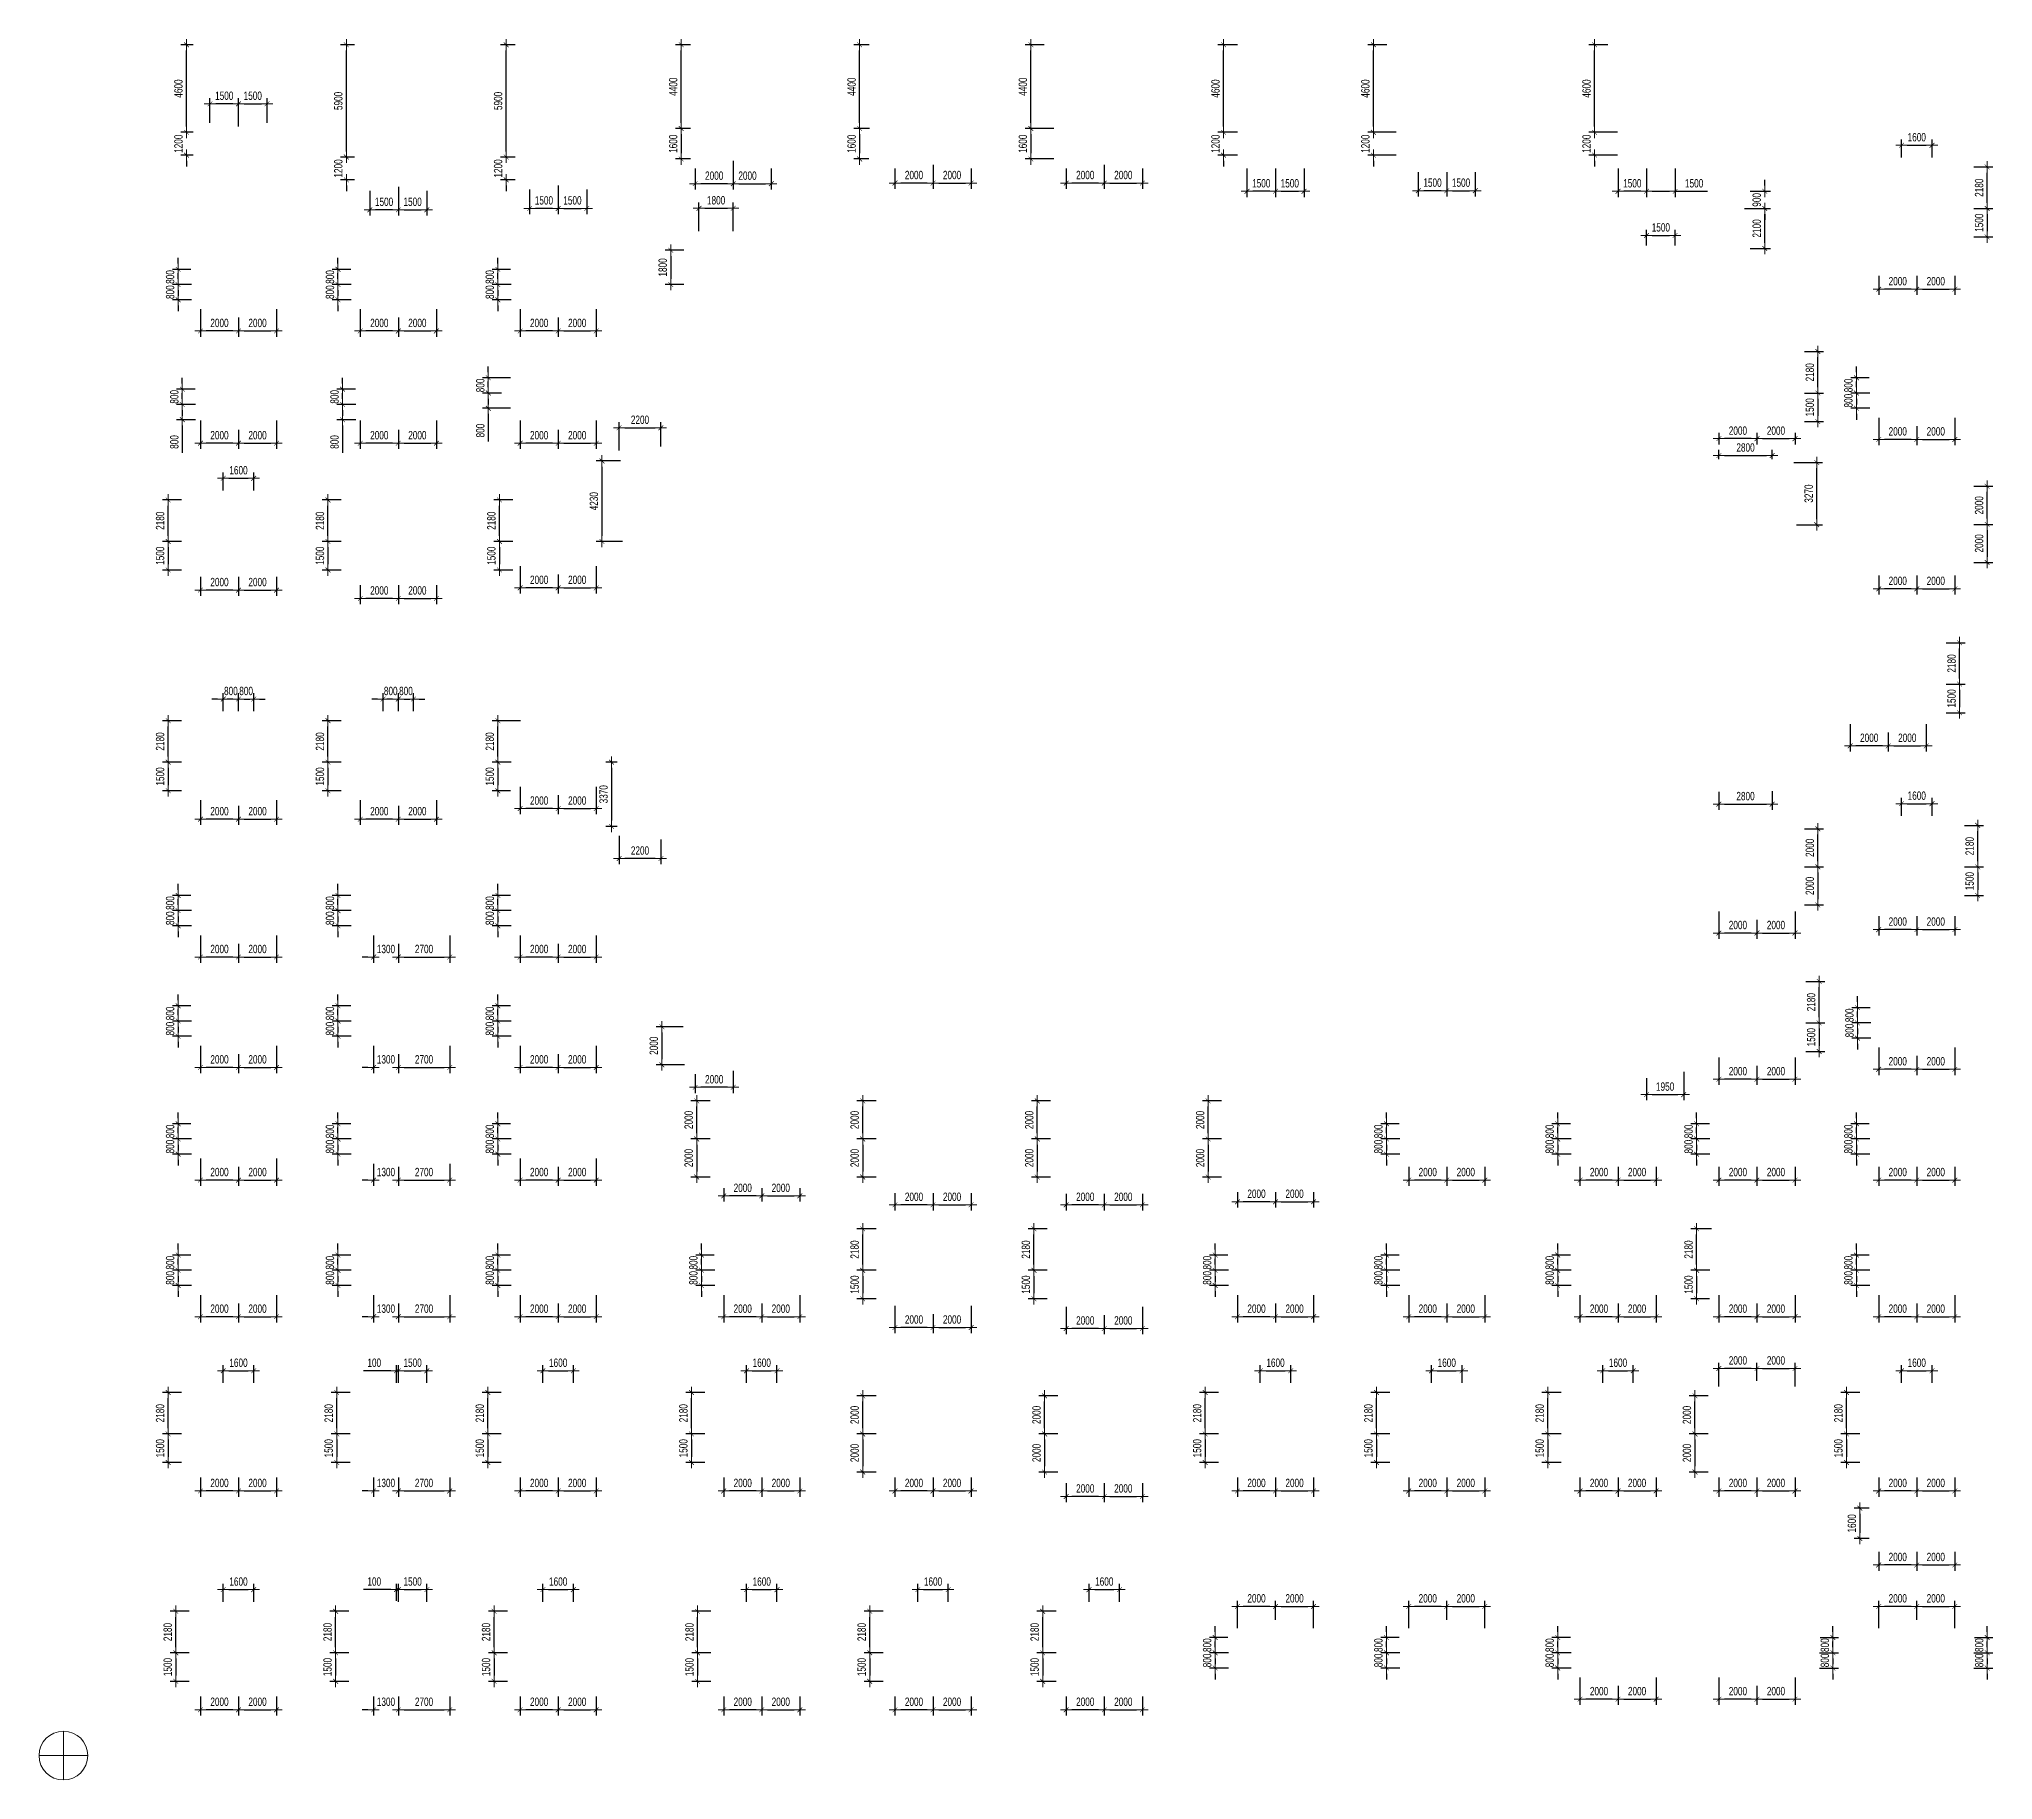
# Model space of a CAD drawing. Header units: millimetres. Extents: x -259680 to 389590, y -106473 to 139263.
# Drawn here: x -1281 to 101402, y -1281 to 90200 of the extents above; entities that cross this region are included whole.
import ezdxf

# ---------------------------------------------------------------- set-up
doc = ezdxf.new("R2010")
doc.units = ezdxf.units.MM
doc.layers.get('Defpoints').update_dxf_attribs({"color": 151, "lineweight": 9})
doc.layers.add('NDC_S_DIM', color=1, linetype='Continuous', lineweight=15)
doc.styles.add('NDC_DIM', font='', dxfattribs={"width": 0.75})
doc.styles.get('NDC_DIM').set_extended_font_data('Dotum')
doc.dimstyles.new('NDC_dim_200', dxfattribs={"dimscale": 200, "dimtxt": 2.2, "dimasz": 1.5, "dimexe": 1.5, "dimexo": 2.5, "dimgap": 1, "dimtad": 1, "dimdec": 0, "dimzin": 0, "dimdsep": 46, "dimtxsty": 'NDC_DIM', "dimblk": 'DIMMARK', "dimcen": 0.09, "dimdle": 1.2, "dimclrd": 1, "dimclre": 1, "dimclrt": 3, "dimadec": 0, "dimazin": 0, "dimtfac": 1, "dimtdec": 0, "dimtix": 1, "dimtofl": 0, "dimtmove": 0, "dimatfit": 3, "dimfxl": 6, "dimfxlon": 1, "dimtolj": 1, "dimtzin": 0, "dimarcsym": 0})

msp = doc.modelspace()

# ---------------------------------------------------------------- blocks, each defined once
blk = doc.blocks.new('DIMMARK')
at = {"layer": 'NDC_S_DIM', "color": 1}
blk.add_line((-1.5, 0), (1, 0), dxfattribs=at)
at = {"layer": 'NDC_S_DIM', "color": 2, "const_width": 0.1}
blk.add_lwpolyline([(-0.42, -0.42), (0.42, 0.42)], dxfattribs=at)
blk = doc.blocks.new('*D957')
at = {"layer": 'Defpoints', "color": 0, "ltscale": 100, "transparency": 16777216}
for p in [(10700, 86800), (10700, 85300), (9200, 84900)]:
    blk.add_point(p, dxfattribs=at)
at = {"layer": 'NDC_S_DIM', "color": 1, "lineweight": -2, "ltscale": 100, "transparency": 16777216}
for p, q in [((9200, 85600), (9200, 87100)), ((9500, 86800), (10400, 86800)), ((10700, 85800), (10700, 87100))]:
    blk.add_line(p, q, dxfattribs=at)
at = {"layer": 'NDC_S_DIM', "color": 1, "lineweight": -2, "ltscale": 100, "transparency": 16777216, "xscale": 300, "yscale": 300, "zscale": 300, "rotation": 180}
blk.add_blockref('DIMMARK', (9200, 86800), dxfattribs=at)
at = {"layer": 'NDC_S_DIM', "color": 1, "lineweight": -2, "ltscale": 100, "transparency": 16777216, "xscale": 300, "yscale": 300, "zscale": 300}
blk.add_blockref('DIMMARK', (10700, 86800), dxfattribs=at)
at = {"layer": 'NDC_S_DIM', "color": 3, "ltscale": 100, "transparency": 16777216, "insert": (9950, 87220), "char_height": 440, "attachment_point": 5, "style": 'NDC_DIM'}
blk.add_mtext('\\A1;1500', dxfattribs=at)
blk = doc.blocks.new('*D958')
at = {"layer": 'Defpoints', "color": 0, "ltscale": 100, "transparency": 16777216}
for p in [(7700, 86800), (7700, 85300), (9200, 84900)]:
    blk.add_point(p, dxfattribs=at)
at = {"layer": 'NDC_S_DIM', "color": 1, "lineweight": -2, "ltscale": 100, "transparency": 16777216}
for p, q in [((7700, 85800), (7700, 87100)), ((8900, 86800), (8000, 86800)), ((9200, 85600), (9200, 87100))]:
    blk.add_line(p, q, dxfattribs=at)
at = {"layer": 'NDC_S_DIM', "color": 1, "lineweight": -2, "ltscale": 100, "transparency": 16777216, "xscale": 300, "yscale": 300, "zscale": 300, "rotation": 180}
blk.add_blockref('DIMMARK', (7700, 86800), dxfattribs=at)
at = {"layer": 'NDC_S_DIM', "color": 1, "lineweight": -2, "ltscale": 100, "transparency": 16777216, "xscale": 300, "yscale": 300, "zscale": 300}
blk.add_blockref('DIMMARK', (9200, 86800), dxfattribs=at)
at = {"layer": 'NDC_S_DIM', "color": 3, "ltscale": 100, "transparency": 16777216, "insert": (8450, 87220), "char_height": 440, "attachment_point": 5, "style": 'NDC_DIM'}
blk.add_mtext('\\A1;1500', dxfattribs=at)
blk = doc.blocks.new('*D903')
at = {"layer": 'Defpoints', "color": 0, "ltscale": 100, "transparency": 16777216}
for p in [(45700, 84100), (47700, 83900), (47700, 82633)]:
    blk.add_point(p, dxfattribs=at)
at = {"layer": 'NDC_S_DIM', "color": 1, "lineweight": -2, "ltscale": 100, "transparency": 16777216}
for p, q in [((45700, 83600), (45700, 82333)), ((47700, 83400), (47700, 82333)), ((46000, 82633), (47400, 82633))]:
    blk.add_line(p, q, dxfattribs=at)
at = {"layer": 'NDC_S_DIM', "color": 1, "lineweight": -2, "ltscale": 100, "transparency": 16777216, "xscale": 300, "yscale": 300, "zscale": 300, "rotation": 180}
blk.add_blockref('DIMMARK', (45700, 82633), dxfattribs=at)
at = {"layer": 'NDC_S_DIM', "color": 1, "lineweight": -2, "ltscale": 100, "transparency": 16777216, "xscale": 300, "yscale": 300, "zscale": 300}
blk.add_blockref('DIMMARK', (47700, 82633), dxfattribs=at)
at = {"layer": 'NDC_S_DIM', "color": 3, "ltscale": 100, "transparency": 16777216, "insert": (46700, 83054), "char_height": 440, "attachment_point": 5, "style": 'NDC_DIM'}
blk.add_mtext('\\A1;2000', dxfattribs=at)
blk = doc.blocks.new('*D904')
at = {"layer": 'Defpoints', "color": 0, "ltscale": 100, "transparency": 16777216}
for p in [(43700, 83900), (45700, 84100), (43700, 82633)]:
    blk.add_point(p, dxfattribs=at)
at = {"layer": 'NDC_S_DIM', "color": 1, "lineweight": -2, "ltscale": 100, "transparency": 16777216}
for p, q in [((43700, 83400), (43700, 82333)), ((45700, 83600), (45700, 82333)), ((45400, 82633), (44000, 82633))]:
    blk.add_line(p, q, dxfattribs=at)
at = {"layer": 'NDC_S_DIM', "color": 1, "lineweight": -2, "ltscale": 100, "transparency": 16777216, "xscale": 300, "yscale": 300, "zscale": 300, "rotation": 180}
blk.add_blockref('DIMMARK', (43700, 82633), dxfattribs=at)
at = {"layer": 'NDC_S_DIM', "color": 1, "lineweight": -2, "ltscale": 100, "transparency": 16777216, "xscale": 300, "yscale": 300, "zscale": 300}
blk.add_blockref('DIMMARK', (45700, 82633), dxfattribs=at)
at = {"layer": 'NDC_S_DIM', "color": 3, "ltscale": 100, "transparency": 16777216, "insert": (44700, 83054), "char_height": 440, "attachment_point": 5, "style": 'NDC_DIM'}
blk.add_mtext('\\A1;2000', dxfattribs=at)
blk = doc.blocks.new('*D905')
at = {"layer": 'Defpoints', "color": 0, "ltscale": 100, "transparency": 16777216}
for p in [(9200, 76062), (11200, 76500), (11200, 74862)]:
    blk.add_point(p, dxfattribs=at)
at = {"layer": 'NDC_S_DIM', "color": 1, "lineweight": -2, "ltscale": 100, "transparency": 16777216}
for p, q in [((11200, 76000), (11200, 74562)), ((9200, 75562), (9200, 74562)), ((9500, 74862), (10900, 74862))]:
    blk.add_line(p, q, dxfattribs=at)
at = {"layer": 'NDC_S_DIM', "color": 1, "lineweight": -2, "ltscale": 100, "transparency": 16777216, "xscale": 300, "yscale": 300, "zscale": 300, "rotation": 180}
blk.add_blockref('DIMMARK', (9200, 74862), dxfattribs=at)
at = {"layer": 'NDC_S_DIM', "color": 1, "lineweight": -2, "ltscale": 100, "transparency": 16777216, "xscale": 300, "yscale": 300, "zscale": 300}
blk.add_blockref('DIMMARK', (11200, 74862), dxfattribs=at)
at = {"layer": 'NDC_S_DIM', "color": 3, "ltscale": 100, "transparency": 16777216, "insert": (10200, 75282), "char_height": 440, "attachment_point": 5, "style": 'NDC_DIM'}
blk.add_mtext('\\A1;2000', dxfattribs=at)
blk = doc.blocks.new('*D906')
at = {"layer": 'Defpoints', "color": 0, "ltscale": 100, "transparency": 16777216}
for p in [(7200, 76500), (9200, 76062), (7200, 74862)]:
    blk.add_point(p, dxfattribs=at)
at = {"layer": 'NDC_S_DIM', "color": 1, "lineweight": -2, "ltscale": 100, "transparency": 16777216}
for p, q in [((7200, 76000), (7200, 74562)), ((9200, 75562), (9200, 74562)), ((8900, 74862), (7500, 74862))]:
    blk.add_line(p, q, dxfattribs=at)
at = {"layer": 'NDC_S_DIM', "color": 1, "lineweight": -2, "ltscale": 100, "transparency": 16777216, "xscale": 300, "yscale": 300, "zscale": 300, "rotation": 180}
blk.add_blockref('DIMMARK', (7200, 74862), dxfattribs=at)
at = {"layer": 'NDC_S_DIM', "color": 1, "lineweight": -2, "ltscale": 100, "transparency": 16777216, "xscale": 300, "yscale": 300, "zscale": 300}
blk.add_blockref('DIMMARK', (9200, 74862), dxfattribs=at)
at = {"layer": 'NDC_S_DIM', "color": 3, "ltscale": 100, "transparency": 16777216, "insert": (8200, 75282), "char_height": 440, "attachment_point": 5, "style": 'NDC_DIM'}
blk.add_mtext('\\A1;2000', dxfattribs=at)
blk = doc.blocks.new('*D907')
at = {"layer": 'Defpoints', "color": 0, "ltscale": 100, "transparency": 16777216}
for p in [(7228, 77300), (6028, 76500), (7228, 76500)]:
    blk.add_point(p, dxfattribs=at)
at = {"layer": 'NDC_S_DIM', "color": 1, "lineweight": -2, "ltscale": 100, "transparency": 16777216}
for p, q in [((6728, 77300), (5728, 77300)), ((6028, 77600), (6028, 77900)), ((6728, 76500), (5728, 76500)), ((6028, 76200), (6028, 75900))]:
    blk.add_line(p, q, dxfattribs=at)
at = {"layer": 'NDC_S_DIM', "color": 1, "lineweight": -2, "ltscale": 100, "transparency": 16777216, "xscale": 300, "yscale": 300, "zscale": 300}
for p, rotation in [((6028, 77300), 270), ((6028, 76500), 90)]:
    blk.add_blockref('DIMMARK', p, dxfattribs=dict(at, rotation=rotation))
at = {"layer": 'NDC_S_DIM', "color": 3, "ltscale": 100, "transparency": 16777216, "insert": (5608, 76900), "char_height": 440, "attachment_point": 5, "rotation": 90, "style": 'NDC_DIM'}
blk.add_mtext('\\A1;800', dxfattribs=at)
blk = doc.blocks.new('*D908')
at = {"layer": 'Defpoints', "color": 0, "ltscale": 100, "transparency": 16777216}
for p in [(6028, 78100), (7200, 78100), (7228, 77300)]:
    blk.add_point(p, dxfattribs=at)
at = {"layer": 'NDC_S_DIM', "color": 1, "lineweight": -2, "ltscale": 100, "transparency": 16777216}
for p, q in [((6700, 78100), (5728, 78100)), ((6028, 78400), (6028, 78700)), ((6728, 77300), (5728, 77300)), ((6028, 77000), (6028, 76700))]:
    blk.add_line(p, q, dxfattribs=at)
at = {"layer": 'NDC_S_DIM', "color": 1, "lineweight": -2, "ltscale": 100, "transparency": 16777216, "xscale": 300, "yscale": 300, "zscale": 300}
for p, rotation in [((6028, 78100), 270), ((6028, 77300), 90)]:
    blk.add_blockref('DIMMARK', p, dxfattribs=dict(at, rotation=rotation))
at = {"layer": 'NDC_S_DIM', "color": 3, "ltscale": 100, "transparency": 16777216, "insert": (5608, 77700), "char_height": 440, "attachment_point": 5, "rotation": 90, "style": 'NDC_DIM'}
blk.add_mtext('\\A1;800', dxfattribs=at)
blk = doc.blocks.new('*D909')
at = {"layer": 'Defpoints', "color": 0, "ltscale": 100, "transparency": 16777216}
for p in [(9200, 62444), (11200, 62444), (11200, 61244)]:
    blk.add_point(p, dxfattribs=at)
at = {"layer": 'NDC_S_DIM', "color": 1, "lineweight": -2, "ltscale": 100, "transparency": 16777216}
for p, q in [((9200, 61944), (9200, 60944)), ((11200, 61944), (11200, 60944)), ((9500, 61244), (10900, 61244))]:
    blk.add_line(p, q, dxfattribs=at)
at = {"layer": 'NDC_S_DIM', "color": 1, "lineweight": -2, "ltscale": 100, "transparency": 16777216, "xscale": 300, "yscale": 300, "zscale": 300, "rotation": 180}
blk.add_blockref('DIMMARK', (9200, 61244), dxfattribs=at)
at = {"layer": 'NDC_S_DIM', "color": 1, "lineweight": -2, "ltscale": 100, "transparency": 16777216, "xscale": 300, "yscale": 300, "zscale": 300}
blk.add_blockref('DIMMARK', (11200, 61244), dxfattribs=at)
at = {"layer": 'NDC_S_DIM', "color": 3, "ltscale": 100, "transparency": 16777216, "insert": (10200, 61664), "char_height": 440, "attachment_point": 5, "style": 'NDC_DIM'}
blk.add_mtext('\\A1;2000', dxfattribs=at)
blk = doc.blocks.new('*D910')
at = {"layer": 'Defpoints', "color": 0, "ltscale": 100, "transparency": 16777216}
for p in [(7200, 62444), (9200, 62444), (7200, 61244)]:
    blk.add_point(p, dxfattribs=at)
at = {"layer": 'NDC_S_DIM', "color": 1, "lineweight": -2, "ltscale": 100, "transparency": 16777216}
for p, q in [((7200, 61944), (7200, 60944)), ((9200, 61944), (9200, 60944)), ((8900, 61244), (7500, 61244))]:
    blk.add_line(p, q, dxfattribs=at)
at = {"layer": 'NDC_S_DIM', "color": 1, "lineweight": -2, "ltscale": 100, "transparency": 16777216, "xscale": 300, "yscale": 300, "zscale": 300, "rotation": 180}
blk.add_blockref('DIMMARK', (7200, 61244), dxfattribs=at)
at = {"layer": 'NDC_S_DIM', "color": 1, "lineweight": -2, "ltscale": 100, "transparency": 16777216, "xscale": 300, "yscale": 300, "zscale": 300}
blk.add_blockref('DIMMARK', (9200, 61244), dxfattribs=at)
at = {"layer": 'NDC_S_DIM', "color": 3, "ltscale": 100, "transparency": 16777216, "insert": (8200, 61664), "char_height": 440, "attachment_point": 5, "style": 'NDC_DIM'}
blk.add_mtext('\\A1;2000', dxfattribs=at)
blk = doc.blocks.new('*D911')
at = {"layer": 'Defpoints', "color": 0, "ltscale": 100, "transparency": 16777216}
for p in [(6703, 63800), (5503, 62300), (6703, 62300)]:
    blk.add_point(p, dxfattribs=at)
at = {"layer": 'NDC_S_DIM', "color": 1, "lineweight": -2, "ltscale": 100, "transparency": 16777216}
for p, q in [((6203, 63800), (5203, 63800)), ((5503, 63500), (5503, 62600)), ((6203, 62300), (5203, 62300))]:
    blk.add_line(p, q, dxfattribs=at)
at = {"layer": 'NDC_S_DIM', "color": 1, "lineweight": -2, "ltscale": 100, "transparency": 16777216, "xscale": 300, "yscale": 300, "zscale": 300}
for p, rotation in [((5503, 63800), 90), ((5503, 62300), 270)]:
    blk.add_blockref('DIMMARK', p, dxfattribs=dict(at, rotation=rotation))
at = {"layer": 'NDC_S_DIM', "color": 3, "ltscale": 100, "transparency": 16777216, "insert": (5082, 63050), "char_height": 440, "attachment_point": 5, "rotation": 90, "style": 'NDC_DIM'}
blk.add_mtext('\\A1;1500', dxfattribs=at)
blk = doc.blocks.new('*D947')
at = {"layer": 'Defpoints', "color": 0, "ltscale": 100, "transparency": 16777216}
for p in [(5503, 65980), (6703, 65980), (6703, 63800)]:
    blk.add_point(p, dxfattribs=at)
at = {"layer": 'NDC_S_DIM', "color": 1, "lineweight": -2, "ltscale": 100, "transparency": 16777216}
for p, q in [((6203, 65980), (5203, 65980)), ((5503, 64100), (5503, 65680)), ((6203, 63800), (5203, 63800))]:
    blk.add_line(p, q, dxfattribs=at)
at = {"layer": 'NDC_S_DIM', "color": 1, "lineweight": -2, "ltscale": 100, "transparency": 16777216, "xscale": 300, "yscale": 300, "zscale": 300}
for p, rotation in [((5503, 65980), 90), ((5503, 63800), 270)]:
    blk.add_blockref('DIMMARK', p, dxfattribs=dict(at, rotation=rotation))
at = {"layer": 'NDC_S_DIM', "color": 3, "ltscale": 100, "transparency": 16777216, "insert": (5082, 64890), "char_height": 440, "attachment_point": 5, "rotation": 90, "style": 'NDC_DIM'}
blk.add_mtext('\\A1;2180', dxfattribs=at)
blk = doc.blocks.new('*D948')
at = {"layer": 'Defpoints', "color": 0, "ltscale": 100, "transparency": 16777216}
for p in [(35200, 81307), (33400, 79590), (35200, 79600)]:
    blk.add_point(p, dxfattribs=at)
at = {"layer": 'NDC_S_DIM', "color": 1, "lineweight": -2, "ltscale": 100, "transparency": 16777216}
for p, q in [((33400, 80107), (33400, 81607)), ((33700, 81307), (34900, 81307)), ((35200, 80107), (35200, 81607))]:
    blk.add_line(p, q, dxfattribs=at)
at = {"layer": 'NDC_S_DIM', "color": 1, "lineweight": -2, "ltscale": 100, "transparency": 16777216, "xscale": 300, "yscale": 300, "zscale": 300, "rotation": 180}
blk.add_blockref('DIMMARK', (33400, 81307), dxfattribs=at)
at = {"layer": 'NDC_S_DIM', "color": 1, "lineweight": -2, "ltscale": 100, "transparency": 16777216, "xscale": 300, "yscale": 300, "zscale": 300}
blk.add_blockref('DIMMARK', (35200, 81307), dxfattribs=at)
at = {"layer": 'NDC_S_DIM', "color": 3, "ltscale": 100, "transparency": 16777216, "insert": (34300, 81727), "char_height": 440, "attachment_point": 5, "style": 'NDC_DIM'}
blk.add_mtext('\\A1;1800', dxfattribs=at)
blk = doc.blocks.new('*D949')
at = {"layer": 'Defpoints', "color": 0, "ltscale": 100, "transparency": 16777216}
for p in [(84700, 79881), (83200, 78847), (84700, 78847)]:
    blk.add_point(p, dxfattribs=at)
at = {"layer": 'NDC_S_DIM', "color": 1, "lineweight": -2, "ltscale": 100, "transparency": 16777216}
for p, q in [((83200, 79347), (83200, 80181)), ((84700, 79347), (84700, 80181)), ((83500, 79881), (84400, 79881))]:
    blk.add_line(p, q, dxfattribs=at)
at = {"layer": 'NDC_S_DIM', "color": 1, "lineweight": -2, "ltscale": 100, "transparency": 16777216, "xscale": 300, "yscale": 300, "zscale": 300, "rotation": 180}
blk.add_blockref('DIMMARK', (83200, 79881), dxfattribs=at)
at = {"layer": 'NDC_S_DIM', "color": 1, "lineweight": -2, "ltscale": 100, "transparency": 16777216, "xscale": 300, "yscale": 300, "zscale": 300}
blk.add_blockref('DIMMARK', (84700, 79881), dxfattribs=at)
at = {"layer": 'NDC_S_DIM', "color": 3, "ltscale": 100, "transparency": 16777216, "insert": (83950, 80301), "char_height": 440, "attachment_point": 5, "style": 'NDC_DIM'}
blk.add_mtext('\\A1;1500', dxfattribs=at)
blk = doc.blocks.new('*D950')
at = {"layer": 'Defpoints', "color": 0, "ltscale": 100, "transparency": 16777216}
for p in [(89800, 68315), (87000, 67630), (89800, 67630)]:
    blk.add_point(p, dxfattribs=at)
at = {"layer": 'NDC_S_DIM', "color": 1, "lineweight": -2, "ltscale": 100, "transparency": 16777216}
for p, q in [((87000, 68130), (87000, 68615)), ((87300, 68315), (89500, 68315)), ((89800, 68130), (89800, 68615))]:
    blk.add_line(p, q, dxfattribs=at)
at = {"layer": 'NDC_S_DIM', "color": 1, "lineweight": -2, "ltscale": 100, "transparency": 16777216, "xscale": 300, "yscale": 300, "zscale": 300, "rotation": 180}
blk.add_blockref('DIMMARK', (87000, 68315), dxfattribs=at)
at = {"layer": 'NDC_S_DIM', "color": 1, "lineweight": -2, "ltscale": 100, "transparency": 16777216, "xscale": 300, "yscale": 300, "zscale": 300}
blk.add_blockref('DIMMARK', (89800, 68315), dxfattribs=at)
at = {"layer": 'NDC_S_DIM', "color": 3, "ltscale": 100, "transparency": 16777216, "insert": (88400, 68735), "char_height": 440, "attachment_point": 5, "style": 'NDC_DIM'}
blk.add_mtext('\\A1;2800', dxfattribs=at)
blk = doc.blocks.new('*D951')
at = {"layer": 'Defpoints', "color": 0, "ltscale": 100, "transparency": 16777216}
for p in [(89760, 67950), (92142, 67950), (90573, 64680)]:
    blk.add_point(p, dxfattribs=at)
at = {"layer": 'NDC_S_DIM', "color": 1, "lineweight": -2, "ltscale": 100, "transparency": 16777216}
for p, q in [((90942, 67950), (92442, 67950)), ((92142, 64980), (92142, 67650)), ((91073, 64680), (92442, 64680))]:
    blk.add_line(p, q, dxfattribs=at)
at = {"layer": 'NDC_S_DIM', "color": 1, "lineweight": -2, "ltscale": 100, "transparency": 16777216, "xscale": 300, "yscale": 300, "zscale": 300}
for p, rotation in [((92142, 67950), 90), ((92142, 64680), 270)]:
    blk.add_blockref('DIMMARK', p, dxfattribs=dict(at, rotation=rotation))
at = {"layer": 'NDC_S_DIM', "color": 3, "ltscale": 100, "transparency": 16777216, "insert": (91722, 66315), "char_height": 440, "attachment_point": 5, "rotation": 90, "style": 'NDC_DIM'}
blk.add_mtext('\\A1;3270', dxfattribs=at)
blk = doc.blocks.new('*D952')
at = {"layer": 'Defpoints', "color": 0, "ltscale": 100, "transparency": 16777216}
for p in [(87000, 51136), (89800, 51180), (89800, 49996)]:
    blk.add_point(p, dxfattribs=at)
at = {"layer": 'NDC_S_DIM', "color": 1, "lineweight": -2, "ltscale": 100, "transparency": 16777216}
for p, q in [((87000, 50636), (87000, 49696)), ((89800, 50680), (89800, 49696)), ((87300, 49996), (89500, 49996))]:
    blk.add_line(p, q, dxfattribs=at)
at = {"layer": 'NDC_S_DIM', "color": 1, "lineweight": -2, "ltscale": 100, "transparency": 16777216, "xscale": 300, "yscale": 300, "zscale": 300, "rotation": 180}
blk.add_blockref('DIMMARK', (87000, 49996), dxfattribs=at)
at = {"layer": 'NDC_S_DIM', "color": 1, "lineweight": -2, "ltscale": 100, "transparency": 16777216, "xscale": 300, "yscale": 300, "zscale": 300}
blk.add_blockref('DIMMARK', (89800, 49996), dxfattribs=at)
at = {"layer": 'NDC_S_DIM', "color": 3, "ltscale": 100, "transparency": 16777216, "insert": (88400, 50416), "char_height": 440, "attachment_point": 5, "style": 'NDC_DIM'}
blk.add_mtext('\\A1;2800', dxfattribs=at)
blk = doc.blocks.new('*D953')
at = {"layer": 'Defpoints', "color": 0, "ltscale": 100, "transparency": 16777216}
for p in [(83200, 36100), (85150, 36700), (85150, 34732)]:
    blk.add_point(p, dxfattribs=at)
at = {"layer": 'NDC_S_DIM', "color": 1, "lineweight": -2, "ltscale": 100, "transparency": 16777216}
for p, q in [((83200, 35600), (83200, 34432)), ((85150, 35932), (85150, 34432)), ((83500, 34732), (84850, 34732))]:
    blk.add_line(p, q, dxfattribs=at)
at = {"layer": 'NDC_S_DIM', "color": 1, "lineweight": -2, "ltscale": 100, "transparency": 16777216, "xscale": 300, "yscale": 300, "zscale": 300, "rotation": 180}
blk.add_blockref('DIMMARK', (83200, 34732), dxfattribs=at)
at = {"layer": 'NDC_S_DIM', "color": 1, "lineweight": -2, "ltscale": 100, "transparency": 16777216, "xscale": 300, "yscale": 300, "zscale": 300}
blk.add_blockref('DIMMARK', (85150, 34732), dxfattribs=at)
at = {"layer": 'NDC_S_DIM', "color": 3, "ltscale": 100, "transparency": 16777216, "insert": (84175, 35152), "char_height": 440, "attachment_point": 5, "style": 'NDC_DIM'}
blk.add_mtext('\\A1;1950', dxfattribs=at)
blk = doc.blocks.new('*D954')
at = {"layer": 'Defpoints', "color": 0, "ltscale": 100, "transparency": 16777216}
for p in [(33200, 36310), (35200, 36482), (33200, 35115)]:
    blk.add_point(p, dxfattribs=at)
at = {"layer": 'NDC_S_DIM', "color": 1, "lineweight": -2, "ltscale": 100, "transparency": 16777216}
for p, q in [((35200, 35982), (35200, 34815)), ((33200, 35810), (33200, 34815)), ((34900, 35115), (33500, 35115))]:
    blk.add_line(p, q, dxfattribs=at)
at = {"layer": 'NDC_S_DIM', "color": 1, "lineweight": -2, "ltscale": 100, "transparency": 16777216, "xscale": 300, "yscale": 300, "zscale": 300, "rotation": 180}
blk.add_blockref('DIMMARK', (33200, 35115), dxfattribs=at)
at = {"layer": 'NDC_S_DIM', "color": 1, "lineweight": -2, "ltscale": 100, "transparency": 16777216, "xscale": 300, "yscale": 300, "zscale": 300}
blk.add_blockref('DIMMARK', (35200, 35115), dxfattribs=at)
at = {"layer": 'NDC_S_DIM', "color": 3, "ltscale": 100, "transparency": 16777216, "insert": (34200, 35535), "char_height": 440, "attachment_point": 5, "style": 'NDC_DIM'}
blk.add_mtext('\\A1;2000', dxfattribs=at)
blk = doc.blocks.new('*D955')
at = {"layer": 'Defpoints', "color": 0, "ltscale": 100, "transparency": 16777216}
for p in [(29200, 48830), (31400, 48633), (29200, 47136)]:
    blk.add_point(p, dxfattribs=at)
at = {"layer": 'NDC_S_DIM', "color": 1, "lineweight": -2, "ltscale": 100, "transparency": 16777216}
for p, q in [((29200, 48330), (29200, 46836)), ((31400, 48133), (31400, 46836)), ((31100, 47136), (29500, 47136))]:
    blk.add_line(p, q, dxfattribs=at)
at = {"layer": 'NDC_S_DIM', "color": 1, "lineweight": -2, "ltscale": 100, "transparency": 16777216, "xscale": 300, "yscale": 300, "zscale": 300, "rotation": 180}
blk.add_blockref('DIMMARK', (29200, 47136), dxfattribs=at)
at = {"layer": 'NDC_S_DIM', "color": 1, "lineweight": -2, "ltscale": 100, "transparency": 16777216, "xscale": 300, "yscale": 300, "zscale": 300}
blk.add_blockref('DIMMARK', (31400, 47136), dxfattribs=at)
at = {"layer": 'NDC_S_DIM', "color": 3, "ltscale": 100, "transparency": 16777216, "insert": (30300, 47556), "char_height": 440, "attachment_point": 5, "style": 'NDC_DIM'}
blk.add_mtext('\\A1;2200', dxfattribs=at)
blk = doc.blocks.new('*D884')
at = {"layer": 'Defpoints', "color": 0, "ltscale": 100, "transparency": 16777216}
for p in [(29600, 52200), (28806, 48830), (29600, 48830)]:
    blk.add_point(p, dxfattribs=at)
at = {"layer": 'NDC_S_DIM', "color": 1, "lineweight": -2, "ltscale": 100, "transparency": 16777216}
for p, q in [((29100, 52200), (28506, 52200)), ((28806, 51900), (28806, 49130)), ((29100, 48830), (28506, 48830))]:
    blk.add_line(p, q, dxfattribs=at)
at = {"layer": 'NDC_S_DIM', "color": 1, "lineweight": -2, "ltscale": 100, "transparency": 16777216, "xscale": 300, "yscale": 300, "zscale": 300}
for p, rotation in [((28806, 52200), 90), ((28806, 48830), 270)]:
    blk.add_blockref('DIMMARK', p, dxfattribs=dict(at, rotation=rotation))
at = {"layer": 'NDC_S_DIM', "color": 3, "ltscale": 100, "transparency": 16777216, "insert": (28386, 50515), "char_height": 440, "attachment_point": 5, "rotation": 90, "style": 'NDC_DIM'}
blk.add_mtext('\\A1;3370', dxfattribs=at)
blk = doc.blocks.new('*D885')
at = {"layer": 'Defpoints', "color": 0, "ltscale": 100, "transparency": 16777216}
for p in [(29769, 68030), (28299, 63800), (29876, 63800)]:
    blk.add_point(p, dxfattribs=at)
at = {"layer": 'NDC_S_DIM', "color": 1, "lineweight": -2, "ltscale": 100, "transparency": 16777216}
for p, q in [((29269, 68030), (27999, 68030)), ((28299, 67730), (28299, 64100)), ((29376, 63800), (27999, 63800))]:
    blk.add_line(p, q, dxfattribs=at)
at = {"layer": 'NDC_S_DIM', "color": 1, "lineweight": -2, "ltscale": 100, "transparency": 16777216, "xscale": 300, "yscale": 300, "zscale": 300}
for p, rotation in [((28299, 68030), 90), ((28299, 63800), 270)]:
    blk.add_blockref('DIMMARK', p, dxfattribs=dict(at, rotation=rotation))
at = {"layer": 'NDC_S_DIM', "color": 3, "ltscale": 100, "transparency": 16777216, "insert": (27879, 65915), "char_height": 440, "attachment_point": 5, "rotation": 90, "style": 'NDC_DIM'}
blk.add_mtext('\\A1;4230', dxfattribs=at)
blk = doc.blocks.new('*D886')
at = {"layer": 'Defpoints', "color": 0, "ltscale": 100, "transparency": 16777216}
for p in [(31400, 69773), (31400, 68287), (29200, 67630)]:
    blk.add_point(p, dxfattribs=at)
at = {"layer": 'NDC_S_DIM', "color": 1, "lineweight": -2, "ltscale": 100, "transparency": 16777216}
for p, q in [((29200, 68573), (29200, 70073)), ((31400, 68787), (31400, 70073)), ((29500, 69773), (31100, 69773))]:
    blk.add_line(p, q, dxfattribs=at)
at = {"layer": 'NDC_S_DIM', "color": 1, "lineweight": -2, "ltscale": 100, "transparency": 16777216, "xscale": 300, "yscale": 300, "zscale": 300, "rotation": 180}
blk.add_blockref('DIMMARK', (29200, 69773), dxfattribs=at)
at = {"layer": 'NDC_S_DIM', "color": 1, "lineweight": -2, "ltscale": 100, "transparency": 16777216, "xscale": 300, "yscale": 300, "zscale": 300}
blk.add_blockref('DIMMARK', (31400, 69773), dxfattribs=at)
at = {"layer": 'NDC_S_DIM', "color": 3, "ltscale": 100, "transparency": 16777216, "insert": (30300, 70193), "char_height": 440, "attachment_point": 5, "style": 'NDC_DIM'}
blk.add_mtext('\\A1;2200', dxfattribs=at)
blk = doc.blocks.new('*D887')
at = {"layer": 'Defpoints', "color": 0, "ltscale": 100, "transparency": 16777216}
for p in [(33100, 79100), (31915, 77300), (33100, 77300)]:
    blk.add_point(p, dxfattribs=at)
at = {"layer": 'NDC_S_DIM', "color": 1, "lineweight": -2, "ltscale": 100, "transparency": 16777216}
for p, q in [((32600, 79100), (31615, 79100)), ((31915, 78800), (31915, 77600)), ((32600, 77300), (31615, 77300))]:
    blk.add_line(p, q, dxfattribs=at)
at = {"layer": 'NDC_S_DIM', "color": 1, "lineweight": -2, "ltscale": 100, "transparency": 16777216, "xscale": 300, "yscale": 300, "zscale": 300}
for p, rotation in [((31915, 79100), 90), ((31915, 77300), 270)]:
    blk.add_blockref('DIMMARK', p, dxfattribs=dict(at, rotation=rotation))
at = {"layer": 'NDC_S_DIM', "color": 3, "ltscale": 100, "transparency": 16777216, "insert": (31495, 78200), "char_height": 440, "attachment_point": 5, "rotation": 90, "style": 'NDC_DIM'}
blk.add_mtext('\\A1;1800', dxfattribs=at)
blk = doc.blocks.new('*D940')
at = {"layer": 'Defpoints', "color": 0, "ltscale": 100, "transparency": 16777216}
for p in [(6467, 89900), (7320, 89900), (7320, 85300)]:
    blk.add_point(p, dxfattribs=at)
at = {"layer": 'NDC_S_DIM', "color": 1, "lineweight": -2, "ltscale": 100, "transparency": 16777216}
for p, q in [((6820, 89900), (6167, 89900)), ((6467, 85600), (6467, 89600)), ((6820, 85300), (6167, 85300))]:
    blk.add_line(p, q, dxfattribs=at)
at = {"layer": 'NDC_S_DIM', "color": 1, "lineweight": -2, "ltscale": 100, "transparency": 16777216, "xscale": 300, "yscale": 300, "zscale": 300}
for p, rotation in [((6467, 89900), 90), ((6467, 85300), 270)]:
    blk.add_blockref('DIMMARK', p, dxfattribs=dict(at, rotation=rotation))
at = {"layer": 'NDC_S_DIM', "color": 3, "ltscale": 100, "transparency": 16777216, "insert": (6046, 87600), "char_height": 440, "attachment_point": 5, "rotation": 90, "style": 'NDC_DIM'}
blk.add_mtext('\\A1;4600', dxfattribs=at)
blk = doc.blocks.new('*D941')
at = {"layer": 'Defpoints', "color": 0, "ltscale": 100, "transparency": 16777216}
for p in [(33060, 38300), (31447, 36300), (33160, 36300)]:
    blk.add_point(p, dxfattribs=at)
at = {"layer": 'NDC_S_DIM', "color": 1, "lineweight": -2, "ltscale": 100, "transparency": 16777216}
for p, q in [((32560, 38300), (31147, 38300)), ((31447, 38000), (31447, 36600)), ((32647, 36300), (31147, 36300))]:
    blk.add_line(p, q, dxfattribs=at)
at = {"layer": 'NDC_S_DIM', "color": 1, "lineweight": -2, "ltscale": 100, "transparency": 16777216, "xscale": 300, "yscale": 300, "zscale": 300}
for p, rotation in [((31447, 38300), 90), ((31447, 36300), 270)]:
    blk.add_blockref('DIMMARK', p, dxfattribs=dict(at, rotation=rotation))
at = {"layer": 'NDC_S_DIM', "color": 3, "ltscale": 100, "transparency": 16777216, "insert": (31027, 37300), "char_height": 440, "attachment_point": 5, "rotation": 90, "style": 'NDC_DIM'}
blk.add_mtext('\\A1;2000', dxfattribs=at)
blk = doc.blocks.new('*D942')
at = {"layer": 'Defpoints', "color": 0, "ltscale": 100, "transparency": 16777216}
for p in [(7320, 85300), (6467, 84100), (7320, 84100)]:
    blk.add_point(p, dxfattribs=at)
at = {"layer": 'NDC_S_DIM', "color": 1, "lineweight": -2, "ltscale": 100, "transparency": 16777216}
for p, q in [((6820, 85300), (6167, 85300)), ((6467, 85600), (6467, 85900)), ((6820, 84100), (6167, 84100)), ((6467, 83800), (6467, 83500))]:
    blk.add_line(p, q, dxfattribs=at)
at = {"layer": 'NDC_S_DIM', "color": 1, "lineweight": -2, "ltscale": 100, "transparency": 16777216, "xscale": 300, "yscale": 300, "zscale": 300}
for p, rotation in [((6467, 85300), 270), ((6467, 84100), 90)]:
    blk.add_blockref('DIMMARK', p, dxfattribs=dict(at, rotation=rotation))
at = {"layer": 'NDC_S_DIM', "color": 3, "ltscale": 100, "transparency": 16777216, "insert": (6046, 84700), "char_height": 440, "attachment_point": 5, "rotation": 90, "style": 'NDC_DIM'}
blk.add_mtext('\\A1;1200', dxfattribs=at)
blk = doc.blocks.new('*D943')
at = {"layer": 'Defpoints', "color": 0, "ltscale": 100, "transparency": 16777216}
for p in [(17600, 83127), (19100, 82727), (19100, 81227)]:
    blk.add_point(p, dxfattribs=at)
at = {"layer": 'NDC_S_DIM', "color": 1, "lineweight": -2, "ltscale": 100, "transparency": 16777216}
for p, q in [((17600, 82427), (17600, 80927)), ((19100, 82227), (19100, 80927)), ((17900, 81227), (18800, 81227))]:
    blk.add_line(p, q, dxfattribs=at)
at = {"layer": 'NDC_S_DIM', "color": 1, "lineweight": -2, "ltscale": 100, "transparency": 16777216, "xscale": 300, "yscale": 300, "zscale": 300, "rotation": 180}
blk.add_blockref('DIMMARK', (17600, 81227), dxfattribs=at)
at = {"layer": 'NDC_S_DIM', "color": 1, "lineweight": -2, "ltscale": 100, "transparency": 16777216, "xscale": 300, "yscale": 300, "zscale": 300}
blk.add_blockref('DIMMARK', (19100, 81227), dxfattribs=at)
at = {"layer": 'NDC_S_DIM', "color": 3, "ltscale": 100, "transparency": 16777216, "insert": (18350, 81647), "char_height": 440, "attachment_point": 5, "style": 'NDC_DIM'}
blk.add_mtext('\\A1;1500', dxfattribs=at)
blk = doc.blocks.new('*D944')
at = {"layer": 'Defpoints', "color": 0, "ltscale": 100, "transparency": 16777216}
for p in [(16100, 82727), (17600, 83127), (16100, 81227)]:
    blk.add_point(p, dxfattribs=at)
at = {"layer": 'NDC_S_DIM', "color": 1, "lineweight": -2, "ltscale": 100, "transparency": 16777216}
for p, q in [((16100, 82227), (16100, 80927)), ((17600, 82427), (17600, 80927)), ((17300, 81227), (16400, 81227))]:
    blk.add_line(p, q, dxfattribs=at)
at = {"layer": 'NDC_S_DIM', "color": 1, "lineweight": -2, "ltscale": 100, "transparency": 16777216, "xscale": 300, "yscale": 300, "zscale": 300, "rotation": 180}
blk.add_blockref('DIMMARK', (16100, 81227), dxfattribs=at)
at = {"layer": 'NDC_S_DIM', "color": 1, "lineweight": -2, "ltscale": 100, "transparency": 16777216, "xscale": 300, "yscale": 300, "zscale": 300}
blk.add_blockref('DIMMARK', (17600, 81227), dxfattribs=at)
at = {"layer": 'NDC_S_DIM', "color": 3, "ltscale": 100, "transparency": 16777216, "insert": (16850, 81647), "char_height": 440, "attachment_point": 5, "style": 'NDC_DIM'}
blk.add_mtext('\\A1;1500', dxfattribs=at)
blk = doc.blocks.new('*D945')
at = {"layer": 'Defpoints', "color": 0, "ltscale": 100, "transparency": 16777216}
for p in [(14867, 89900), (15800, 89900), (15800, 84000)]:
    blk.add_point(p, dxfattribs=at)
at = {"layer": 'NDC_S_DIM', "color": 1, "lineweight": -2, "ltscale": 100, "transparency": 16777216}
for p, q in [((15300, 89900), (14567, 89900)), ((14867, 84300), (14867, 89600)), ((15300, 84000), (14567, 84000))]:
    blk.add_line(p, q, dxfattribs=at)
at = {"layer": 'NDC_S_DIM', "color": 1, "lineweight": -2, "ltscale": 100, "transparency": 16777216, "xscale": 300, "yscale": 300, "zscale": 300}
for p, rotation in [((14867, 89900), 90), ((14867, 84000), 270)]:
    blk.add_blockref('DIMMARK', p, dxfattribs=dict(at, rotation=rotation))
at = {"layer": 'NDC_S_DIM', "color": 3, "ltscale": 100, "transparency": 16777216, "insert": (14446, 86950), "char_height": 440, "attachment_point": 5, "rotation": 90, "style": 'NDC_DIM'}
blk.add_mtext('\\A1;5900', dxfattribs=at)
blk = doc.blocks.new('*D946')
at = {"layer": 'Defpoints', "color": 0, "ltscale": 100, "transparency": 16777216}
for p in [(15800, 84000), (14867, 82800), (15800, 82800)]:
    blk.add_point(p, dxfattribs=at)
at = {"layer": 'NDC_S_DIM', "color": 1, "lineweight": -2, "ltscale": 100, "transparency": 16777216}
for p, q in [((14867, 84300), (14867, 84600)), ((15300, 84000), (14567, 84000)), ((15300, 82800), (14567, 82800)), ((14867, 82500), (14867, 82200))]:
    blk.add_line(p, q, dxfattribs=at)
at = {"layer": 'NDC_S_DIM', "color": 1, "lineweight": -2, "ltscale": 100, "transparency": 16777216, "xscale": 300, "yscale": 300, "zscale": 300}
for p, rotation in [((14867, 84000), 270), ((14867, 82800), 90)]:
    blk.add_blockref('DIMMARK', p, dxfattribs=dict(at, rotation=rotation))
at = {"layer": 'NDC_S_DIM', "color": 3, "ltscale": 100, "transparency": 16777216, "insert": (14446, 83400), "char_height": 440, "attachment_point": 5, "rotation": 90, "style": 'NDC_DIM'}
blk.add_mtext('\\A1;1200', dxfattribs=at)
blk = doc.blocks.new('*D929')
at = {"layer": 'Defpoints', "color": 0, "ltscale": 100, "transparency": 16777216}
for p in [(26000, 83200), (27500, 82800), (27500, 81300)]:
    blk.add_point(p, dxfattribs=at)
at = {"layer": 'NDC_S_DIM', "color": 1, "lineweight": -2, "ltscale": 100, "transparency": 16777216}
for p, q in [((26000, 82500), (26000, 81000)), ((27500, 82300), (27500, 81000)), ((26300, 81300), (27200, 81300))]:
    blk.add_line(p, q, dxfattribs=at)
at = {"layer": 'NDC_S_DIM', "color": 1, "lineweight": -2, "ltscale": 100, "transparency": 16777216, "xscale": 300, "yscale": 300, "zscale": 300, "rotation": 180}
blk.add_blockref('DIMMARK', (26000, 81300), dxfattribs=at)
at = {"layer": 'NDC_S_DIM', "color": 1, "lineweight": -2, "ltscale": 100, "transparency": 16777216, "xscale": 300, "yscale": 300, "zscale": 300}
blk.add_blockref('DIMMARK', (27500, 81300), dxfattribs=at)
at = {"layer": 'NDC_S_DIM', "color": 3, "ltscale": 100, "transparency": 16777216, "insert": (26750, 81720), "char_height": 440, "attachment_point": 5, "style": 'NDC_DIM'}
blk.add_mtext('\\A1;1500', dxfattribs=at)
blk = doc.blocks.new('*D930')
at = {"layer": 'Defpoints', "color": 0, "ltscale": 100, "transparency": 16777216}
for p in [(26000, 83200), (24500, 82800), (24500, 81300)]:
    blk.add_point(p, dxfattribs=at)
at = {"layer": 'NDC_S_DIM', "color": 1, "lineweight": -2, "ltscale": 100, "transparency": 16777216}
for p, q in [((24500, 82300), (24500, 81000)), ((26000, 82500), (26000, 81000)), ((25700, 81300), (24800, 81300))]:
    blk.add_line(p, q, dxfattribs=at)
at = {"layer": 'NDC_S_DIM', "color": 1, "lineweight": -2, "ltscale": 100, "transparency": 16777216, "xscale": 300, "yscale": 300, "zscale": 300, "rotation": 180}
blk.add_blockref('DIMMARK', (24500, 81300), dxfattribs=at)
at = {"layer": 'NDC_S_DIM', "color": 1, "lineweight": -2, "ltscale": 100, "transparency": 16777216, "xscale": 300, "yscale": 300, "zscale": 300}
blk.add_blockref('DIMMARK', (26000, 81300), dxfattribs=at)
at = {"layer": 'NDC_S_DIM', "color": 3, "ltscale": 100, "transparency": 16777216, "insert": (25250, 81720), "char_height": 440, "attachment_point": 5, "style": 'NDC_DIM'}
blk.add_mtext('\\A1;1500', dxfattribs=at)
blk = doc.blocks.new('*D931')
at = {"layer": 'Defpoints', "color": 0, "ltscale": 100, "transparency": 16777216}
for p in [(23267, 89900), (24240, 89900), (24240, 84000)]:
    blk.add_point(p, dxfattribs=at)
at = {"layer": 'NDC_S_DIM', "color": 1, "lineweight": -2, "ltscale": 100, "transparency": 16777216}
for p, q in [((23740, 89900), (22967, 89900)), ((23267, 84300), (23267, 89600)), ((23740, 84000), (22967, 84000))]:
    blk.add_line(p, q, dxfattribs=at)
at = {"layer": 'NDC_S_DIM', "color": 1, "lineweight": -2, "ltscale": 100, "transparency": 16777216, "xscale": 300, "yscale": 300, "zscale": 300}
for p, rotation in [((23267, 89900), 90), ((23267, 84000), 270)]:
    blk.add_blockref('DIMMARK', p, dxfattribs=dict(at, rotation=rotation))
at = {"layer": 'NDC_S_DIM', "color": 3, "ltscale": 100, "transparency": 16777216, "insert": (22846, 86950), "char_height": 440, "attachment_point": 5, "rotation": 90, "style": 'NDC_DIM'}
blk.add_mtext('\\A1;5900', dxfattribs=at)
blk = doc.blocks.new('*D932')
at = {"layer": 'Defpoints', "color": 0, "ltscale": 100, "transparency": 16777216}
for p in [(24240, 84000), (23267, 82800), (24240, 82800)]:
    blk.add_point(p, dxfattribs=at)
at = {"layer": 'NDC_S_DIM', "color": 1, "lineweight": -2, "ltscale": 100, "transparency": 16777216}
for p, q in [((23267, 84300), (23267, 84600)), ((23740, 84000), (22967, 84000)), ((23740, 82800), (22967, 82800)), ((23267, 82500), (23267, 82200))]:
    blk.add_line(p, q, dxfattribs=at)
at = {"layer": 'NDC_S_DIM', "color": 1, "lineweight": -2, "ltscale": 100, "transparency": 16777216, "xscale": 300, "yscale": 300, "zscale": 300}
for p, rotation in [((23267, 84000), 270), ((23267, 82800), 90)]:
    blk.add_blockref('DIMMARK', p, dxfattribs=dict(at, rotation=rotation))
at = {"layer": 'NDC_S_DIM', "color": 3, "ltscale": 100, "transparency": 16777216, "insert": (22846, 83400), "char_height": 440, "attachment_point": 5, "rotation": 90, "style": 'NDC_DIM'}
blk.add_mtext('\\A1;1200', dxfattribs=at)
blk = doc.blocks.new('*D933')
at = {"layer": 'Defpoints', "color": 0, "ltscale": 100, "transparency": 16777216}
for p in [(35200, 84500), (37200, 83900), (37200, 82600)]:
    blk.add_point(p, dxfattribs=at)
at = {"layer": 'NDC_S_DIM', "color": 1, "lineweight": -2, "ltscale": 100, "transparency": 16777216}
for p, q in [((35200, 83800), (35200, 82300)), ((37200, 83400), (37200, 82300)), ((35500, 82600), (36900, 82600))]:
    blk.add_line(p, q, dxfattribs=at)
at = {"layer": 'NDC_S_DIM', "color": 1, "lineweight": -2, "ltscale": 100, "transparency": 16777216, "xscale": 300, "yscale": 300, "zscale": 300, "rotation": 180}
blk.add_blockref('DIMMARK', (35200, 82600), dxfattribs=at)
at = {"layer": 'NDC_S_DIM', "color": 1, "lineweight": -2, "ltscale": 100, "transparency": 16777216, "xscale": 300, "yscale": 300, "zscale": 300}
blk.add_blockref('DIMMARK', (37200, 82600), dxfattribs=at)
at = {"layer": 'NDC_S_DIM', "color": 3, "ltscale": 100, "transparency": 16777216, "insert": (35950, 83021), "char_height": 440, "attachment_point": 5, "style": 'NDC_DIM'}
blk.add_mtext('\\A1;2000', dxfattribs=at)
blk = doc.blocks.new('*D934')
at = {"layer": 'Defpoints', "color": 0, "ltscale": 100, "transparency": 16777216}
for p in [(35200, 84500), (33200, 83900), (33200, 82600)]:
    blk.add_point(p, dxfattribs=at)
at = {"layer": 'NDC_S_DIM', "color": 1, "lineweight": -2, "ltscale": 100, "transparency": 16777216}
for p, q in [((33200, 83400), (33200, 82300)), ((35200, 83800), (35200, 82300)), ((34900, 82600), (33500, 82600))]:
    blk.add_line(p, q, dxfattribs=at)
at = {"layer": 'NDC_S_DIM', "color": 1, "lineweight": -2, "ltscale": 100, "transparency": 16777216, "xscale": 300, "yscale": 300, "zscale": 300, "rotation": 180}
blk.add_blockref('DIMMARK', (33200, 82600), dxfattribs=at)
at = {"layer": 'NDC_S_DIM', "color": 1, "lineweight": -2, "ltscale": 100, "transparency": 16777216, "xscale": 300, "yscale": 300, "zscale": 300}
blk.add_blockref('DIMMARK', (35200, 82600), dxfattribs=at)
at = {"layer": 'NDC_S_DIM', "color": 3, "ltscale": 100, "transparency": 16777216, "insert": (34200, 83021), "char_height": 440, "attachment_point": 5, "style": 'NDC_DIM'}
blk.add_mtext('\\A1;2000', dxfattribs=at)
blk = doc.blocks.new('*D935')
at = {"layer": 'Defpoints', "color": 0, "ltscale": 100, "transparency": 16777216}
for p in [(32467, 89900), (33450, 89900), (33450, 85500)]:
    blk.add_point(p, dxfattribs=at)
at = {"layer": 'NDC_S_DIM', "color": 1, "lineweight": -2, "ltscale": 100, "transparency": 16777216}
for p, q in [((32950, 89900), (32167, 89900)), ((32467, 85800), (32467, 89600)), ((32950, 85500), (32167, 85500))]:
    blk.add_line(p, q, dxfattribs=at)
at = {"layer": 'NDC_S_DIM', "color": 1, "lineweight": -2, "ltscale": 100, "transparency": 16777216, "xscale": 300, "yscale": 300, "zscale": 300}
for p, rotation in [((32467, 89900), 90), ((32467, 85500), 270)]:
    blk.add_blockref('DIMMARK', p, dxfattribs=dict(at, rotation=rotation))
at = {"layer": 'NDC_S_DIM', "color": 3, "ltscale": 100, "transparency": 16777216, "insert": (32046, 87700), "char_height": 440, "attachment_point": 5, "rotation": 90, "style": 'NDC_DIM'}
blk.add_mtext('\\A1;4400', dxfattribs=at)
blk = doc.blocks.new('*D936')
at = {"layer": 'Defpoints', "color": 0, "ltscale": 100, "transparency": 16777216}
for p in [(33450, 85500), (32467, 83900), (33450, 83900)]:
    blk.add_point(p, dxfattribs=at)
at = {"layer": 'NDC_S_DIM', "color": 1, "lineweight": -2, "ltscale": 100, "transparency": 16777216}
for p, q in [((32950, 85500), (32167, 85500)), ((32467, 85200), (32467, 84200)), ((32950, 83900), (32167, 83900))]:
    blk.add_line(p, q, dxfattribs=at)
at = {"layer": 'NDC_S_DIM', "color": 1, "lineweight": -2, "ltscale": 100, "transparency": 16777216, "xscale": 300, "yscale": 300, "zscale": 300}
for p, rotation in [((32467, 85500), 90), ((32467, 83900), 270)]:
    blk.add_blockref('DIMMARK', p, dxfattribs=dict(at, rotation=rotation))
at = {"layer": 'NDC_S_DIM', "color": 3, "ltscale": 100, "transparency": 16777216, "insert": (32046, 84700), "char_height": 440, "attachment_point": 5, "rotation": 90, "style": 'NDC_DIM'}
blk.add_mtext('\\A1;1600', dxfattribs=at)
blk = doc.blocks.new('*D937')
at = {"layer": 'Defpoints', "color": 0, "ltscale": 100, "transparency": 16777216}
for p in [(41843, 89900), (42840, 89900), (42870, 85500)]:
    blk.add_point(p, dxfattribs=at)
at = {"layer": 'NDC_S_DIM', "color": 1, "lineweight": -2, "ltscale": 100, "transparency": 16777216}
for p, q in [((42340, 89900), (41543, 89900)), ((41843, 85800), (41843, 89600)), ((42370, 85500), (41543, 85500))]:
    blk.add_line(p, q, dxfattribs=at)
at = {"layer": 'NDC_S_DIM', "color": 1, "lineweight": -2, "ltscale": 100, "transparency": 16777216, "xscale": 300, "yscale": 300, "zscale": 300}
for p, rotation in [((41843, 89900), 90), ((41843, 85500), 270)]:
    blk.add_blockref('DIMMARK', p, dxfattribs=dict(at, rotation=rotation))
at = {"layer": 'NDC_S_DIM', "color": 3, "ltscale": 100, "transparency": 16777216, "insert": (41423, 87700), "char_height": 440, "attachment_point": 5, "rotation": 90, "style": 'NDC_DIM'}
blk.add_mtext('\\A1;4400', dxfattribs=at)
blk = doc.blocks.new('*D893')
at = {"layer": 'Defpoints', "color": 0, "ltscale": 100, "transparency": 16777216}
for p in [(42870, 85500), (41843, 83900), (42830, 83900)]:
    blk.add_point(p, dxfattribs=at)
at = {"layer": 'NDC_S_DIM', "color": 1, "lineweight": -2, "ltscale": 100, "transparency": 16777216}
for p, q in [((42370, 85500), (41543, 85500)), ((41843, 85200), (41843, 84200)), ((42330, 83900), (41543, 83900))]:
    blk.add_line(p, q, dxfattribs=at)
at = {"layer": 'NDC_S_DIM', "color": 1, "lineweight": -2, "ltscale": 100, "transparency": 16777216, "xscale": 300, "yscale": 300, "zscale": 300}
for p, rotation in [((41843, 85500), 90), ((41843, 83900), 270)]:
    blk.add_blockref('DIMMARK', p, dxfattribs=dict(at, rotation=rotation))
at = {"layer": 'NDC_S_DIM', "color": 3, "ltscale": 100, "transparency": 16777216, "insert": (41423, 84700), "char_height": 440, "attachment_point": 5, "rotation": 90, "style": 'NDC_DIM'}
blk.add_mtext('\\A1;1600', dxfattribs=at)
blk = doc.blocks.new('*D894')
at = {"layer": 'Defpoints', "color": 0, "ltscale": 100, "transparency": 16777216}
for p in [(54700, 84100), (56700, 83900), (56700, 82633)]:
    blk.add_point(p, dxfattribs=at)
at = {"layer": 'NDC_S_DIM', "color": 1, "lineweight": -2, "ltscale": 100, "transparency": 16777216}
for p, q in [((54700, 83600), (54700, 82333)), ((56700, 83400), (56700, 82333)), ((55000, 82633), (56400, 82633))]:
    blk.add_line(p, q, dxfattribs=at)
at = {"layer": 'NDC_S_DIM', "color": 1, "lineweight": -2, "ltscale": 100, "transparency": 16777216, "xscale": 300, "yscale": 300, "zscale": 300, "rotation": 180}
blk.add_blockref('DIMMARK', (54700, 82633), dxfattribs=at)
at = {"layer": 'NDC_S_DIM', "color": 1, "lineweight": -2, "ltscale": 100, "transparency": 16777216, "xscale": 300, "yscale": 300, "zscale": 300}
blk.add_blockref('DIMMARK', (56700, 82633), dxfattribs=at)
at = {"layer": 'NDC_S_DIM', "color": 3, "ltscale": 100, "transparency": 16777216, "insert": (55700, 83054), "char_height": 440, "attachment_point": 5, "style": 'NDC_DIM'}
blk.add_mtext('\\A1;2000', dxfattribs=at)
blk = doc.blocks.new('*D895')
at = {"layer": 'Defpoints', "color": 0, "ltscale": 100, "transparency": 16777216}
for p in [(52700, 83900), (54700, 84100), (52700, 82633)]:
    blk.add_point(p, dxfattribs=at)
at = {"layer": 'NDC_S_DIM', "color": 1, "lineweight": -2, "ltscale": 100, "transparency": 16777216}
for p, q in [((52700, 83400), (52700, 82333)), ((54700, 83600), (54700, 82333)), ((54400, 82633), (53000, 82633))]:
    blk.add_line(p, q, dxfattribs=at)
at = {"layer": 'NDC_S_DIM', "color": 1, "lineweight": -2, "ltscale": 100, "transparency": 16777216, "xscale": 300, "yscale": 300, "zscale": 300, "rotation": 180}
blk.add_blockref('DIMMARK', (52700, 82633), dxfattribs=at)
at = {"layer": 'NDC_S_DIM', "color": 1, "lineweight": -2, "ltscale": 100, "transparency": 16777216, "xscale": 300, "yscale": 300, "zscale": 300}
blk.add_blockref('DIMMARK', (54700, 82633), dxfattribs=at)
at = {"layer": 'NDC_S_DIM', "color": 3, "ltscale": 100, "transparency": 16777216, "insert": (53700, 83054), "char_height": 440, "attachment_point": 5, "style": 'NDC_DIM'}
blk.add_mtext('\\A1;2000', dxfattribs=at)
blk = doc.blocks.new('*D896')
at = {"layer": 'Defpoints', "color": 0, "ltscale": 100, "transparency": 16777216}
for p in [(50843, 89900), (52043, 89900), (52700, 85500)]:
    blk.add_point(p, dxfattribs=at)
at = {"layer": 'NDC_S_DIM', "color": 1, "lineweight": -2, "ltscale": 100, "transparency": 16777216}
for p, q in [((51543, 89900), (50543, 89900)), ((50843, 85800), (50843, 89600)), ((52043, 85500), (50543, 85500))]:
    blk.add_line(p, q, dxfattribs=at)
at = {"layer": 'NDC_S_DIM', "color": 1, "lineweight": -2, "ltscale": 100, "transparency": 16777216, "xscale": 300, "yscale": 300, "zscale": 300}
for p, rotation in [((50843, 89900), 90), ((50843, 85500), 270)]:
    blk.add_blockref('DIMMARK', p, dxfattribs=dict(at, rotation=rotation))
at = {"layer": 'NDC_S_DIM', "color": 3, "ltscale": 100, "transparency": 16777216, "insert": (50423, 87700), "char_height": 440, "attachment_point": 5, "rotation": 90, "style": 'NDC_DIM'}
blk.add_mtext('\\A1;4400', dxfattribs=at)
blk = doc.blocks.new('*D897')
at = {"layer": 'Defpoints', "color": 0, "ltscale": 100, "transparency": 16777216}
for p in [(52700, 85500), (50843, 83900), (52700, 83900)]:
    blk.add_point(p, dxfattribs=at)
at = {"layer": 'NDC_S_DIM', "color": 1, "lineweight": -2, "ltscale": 100, "transparency": 16777216}
for p, q in [((52043, 85500), (50543, 85500)), ((50843, 85200), (50843, 84200)), ((52043, 83900), (50543, 83900))]:
    blk.add_line(p, q, dxfattribs=at)
at = {"layer": 'NDC_S_DIM', "color": 1, "lineweight": -2, "ltscale": 100, "transparency": 16777216, "xscale": 300, "yscale": 300, "zscale": 300}
for p, rotation in [((50843, 85500), 90), ((50843, 83900), 270)]:
    blk.add_blockref('DIMMARK', p, dxfattribs=dict(at, rotation=rotation))
at = {"layer": 'NDC_S_DIM', "color": 3, "ltscale": 100, "transparency": 16777216, "insert": (50423, 84700), "char_height": 440, "attachment_point": 5, "rotation": 90, "style": 'NDC_DIM'}
blk.add_mtext('\\A1;1600', dxfattribs=at)
blk = doc.blocks.new('*D898')
at = {"layer": 'Defpoints', "color": 0, "ltscale": 100, "transparency": 16777216}
for p in [(63700, 84100), (65200, 84100), (65200, 82200)]:
    blk.add_point(p, dxfattribs=at)
at = {"layer": 'NDC_S_DIM', "color": 1, "lineweight": -2, "ltscale": 100, "transparency": 16777216}
for p, q in [((63700, 83400), (63700, 81900)), ((65200, 83400), (65200, 81900)), ((64000, 82200), (64900, 82200))]:
    blk.add_line(p, q, dxfattribs=at)
at = {"layer": 'NDC_S_DIM', "color": 1, "lineweight": -2, "ltscale": 100, "transparency": 16777216, "xscale": 300, "yscale": 300, "zscale": 300, "rotation": 180}
blk.add_blockref('DIMMARK', (63700, 82200), dxfattribs=at)
at = {"layer": 'NDC_S_DIM', "color": 1, "lineweight": -2, "ltscale": 100, "transparency": 16777216, "xscale": 300, "yscale": 300, "zscale": 300}
blk.add_blockref('DIMMARK', (65200, 82200), dxfattribs=at)
at = {"layer": 'NDC_S_DIM', "color": 3, "ltscale": 100, "transparency": 16777216, "insert": (64450, 82620), "char_height": 440, "attachment_point": 5, "style": 'NDC_DIM'}
blk.add_mtext('\\A1;1500', dxfattribs=at)
blk = doc.blocks.new('*D899')
at = {"layer": 'Defpoints', "color": 0, "ltscale": 100, "transparency": 16777216}
for p in [(62200, 84100), (63700, 84100), (62200, 82200)]:
    blk.add_point(p, dxfattribs=at)
at = {"layer": 'NDC_S_DIM', "color": 1, "lineweight": -2, "ltscale": 100, "transparency": 16777216}
for p, q in [((62200, 83400), (62200, 81900)), ((63700, 83400), (63700, 81900)), ((63400, 82200), (62500, 82200))]:
    blk.add_line(p, q, dxfattribs=at)
at = {"layer": 'NDC_S_DIM', "color": 1, "lineweight": -2, "ltscale": 100, "transparency": 16777216, "xscale": 300, "yscale": 300, "zscale": 300, "rotation": 180}
blk.add_blockref('DIMMARK', (62200, 82200), dxfattribs=at)
at = {"layer": 'NDC_S_DIM', "color": 1, "lineweight": -2, "ltscale": 100, "transparency": 16777216, "xscale": 300, "yscale": 300, "zscale": 300}
blk.add_blockref('DIMMARK', (63700, 82200), dxfattribs=at)
at = {"layer": 'NDC_S_DIM', "color": 3, "ltscale": 100, "transparency": 16777216, "insert": (62950, 82620), "char_height": 440, "attachment_point": 5, "style": 'NDC_DIM'}
blk.add_mtext('\\A1;1500', dxfattribs=at)
blk = doc.blocks.new('*D900')
at = {"layer": 'Defpoints', "color": 0, "ltscale": 100, "transparency": 16777216}
for p in [(60967, 89900), (62200, 89900), (62200, 85300)]:
    blk.add_point(p, dxfattribs=at)
at = {"layer": 'NDC_S_DIM', "color": 1, "lineweight": -2, "ltscale": 100, "transparency": 16777216}
for p, q in [((61700, 89900), (60667, 89900)), ((60967, 85600), (60967, 89600)), ((61700, 85300), (60667, 85300))]:
    blk.add_line(p, q, dxfattribs=at)
at = {"layer": 'NDC_S_DIM', "color": 1, "lineweight": -2, "ltscale": 100, "transparency": 16777216, "xscale": 300, "yscale": 300, "zscale": 300}
for p, rotation in [((60967, 89900), 90), ((60967, 85300), 270)]:
    blk.add_blockref('DIMMARK', p, dxfattribs=dict(at, rotation=rotation))
at = {"layer": 'NDC_S_DIM', "color": 3, "ltscale": 100, "transparency": 16777216, "insert": (60546, 87600), "char_height": 440, "attachment_point": 5, "rotation": 90, "style": 'NDC_DIM'}
blk.add_mtext('\\A1;4600', dxfattribs=at)
blk = doc.blocks.new('*D901')
at = {"layer": 'Defpoints', "color": 0, "ltscale": 100, "transparency": 16777216}
for p in [(62200, 85300), (60967, 84100), (62200, 84100)]:
    blk.add_point(p, dxfattribs=at)
at = {"layer": 'NDC_S_DIM', "color": 1, "lineweight": -2, "ltscale": 100, "transparency": 16777216}
for p, q in [((61700, 85300), (60667, 85300)), ((60967, 85600), (60967, 85900)), ((61700, 84100), (60667, 84100)), ((60967, 83800), (60967, 83500))]:
    blk.add_line(p, q, dxfattribs=at)
at = {"layer": 'NDC_S_DIM', "color": 1, "lineweight": -2, "ltscale": 100, "transparency": 16777216, "xscale": 300, "yscale": 300, "zscale": 300}
for p, rotation in [((60967, 85300), 270), ((60967, 84100), 90)]:
    blk.add_blockref('DIMMARK', p, dxfattribs=dict(at, rotation=rotation))
at = {"layer": 'NDC_S_DIM', "color": 3, "ltscale": 100, "transparency": 16777216, "insert": (60546, 84700), "char_height": 440, "attachment_point": 5, "rotation": 90, "style": 'NDC_DIM'}
blk.add_mtext('\\A1;1200', dxfattribs=at)
blk = doc.blocks.new('*D902')
at = {"layer": 'Defpoints', "color": 0, "ltscale": 100, "transparency": 16777216}
for p in [(72700, 83700), (74200, 83700), (74200, 82233)]:
    blk.add_point(p, dxfattribs=at)
at = {"layer": 'NDC_S_DIM', "color": 1, "lineweight": -2, "ltscale": 100, "transparency": 16777216}
for p, q in [((72700, 83200), (72700, 81933)), ((74200, 83200), (74200, 81933)), ((73000, 82233), (73900, 82233))]:
    blk.add_line(p, q, dxfattribs=at)
at = {"layer": 'NDC_S_DIM', "color": 1, "lineweight": -2, "ltscale": 100, "transparency": 16777216, "xscale": 300, "yscale": 300, "zscale": 300, "rotation": 180}
blk.add_blockref('DIMMARK', (72700, 82233), dxfattribs=at)
at = {"layer": 'NDC_S_DIM', "color": 1, "lineweight": -2, "ltscale": 100, "transparency": 16777216, "xscale": 300, "yscale": 300, "zscale": 300}
blk.add_blockref('DIMMARK', (74200, 82233), dxfattribs=at)
at = {"layer": 'NDC_S_DIM', "color": 3, "ltscale": 100, "transparency": 16777216, "insert": (73450, 82654), "char_height": 440, "attachment_point": 5, "style": 'NDC_DIM'}
blk.add_mtext('\\A1;1500', dxfattribs=at)
blk = doc.blocks.new('*D912')
at = {"layer": 'Defpoints', "color": 0, "ltscale": 100, "transparency": 16777216}
for p in [(71200, 83700), (72700, 83700), (71200, 82233)]:
    blk.add_point(p, dxfattribs=at)
at = {"layer": 'NDC_S_DIM', "color": 1, "lineweight": -2, "ltscale": 100, "transparency": 16777216}
for p, q in [((71200, 83200), (71200, 81933)), ((72700, 83200), (72700, 81933)), ((72400, 82233), (71500, 82233))]:
    blk.add_line(p, q, dxfattribs=at)
at = {"layer": 'NDC_S_DIM', "color": 1, "lineweight": -2, "ltscale": 100, "transparency": 16777216, "xscale": 300, "yscale": 300, "zscale": 300, "rotation": 180}
blk.add_blockref('DIMMARK', (71200, 82233), dxfattribs=at)
at = {"layer": 'NDC_S_DIM', "color": 1, "lineweight": -2, "ltscale": 100, "transparency": 16777216, "xscale": 300, "yscale": 300, "zscale": 300}
blk.add_blockref('DIMMARK', (72700, 82233), dxfattribs=at)
at = {"layer": 'NDC_S_DIM', "color": 3, "ltscale": 100, "transparency": 16777216, "insert": (71950, 82654), "char_height": 440, "attachment_point": 5, "style": 'NDC_DIM'}
blk.add_mtext('\\A1;1500', dxfattribs=at)
blk = doc.blocks.new('*D913')
at = {"layer": 'Defpoints', "color": 0, "ltscale": 100, "transparency": 16777216}
for p in [(68843, 89900), (70043, 89900), (71200, 85300)]:
    blk.add_point(p, dxfattribs=at)
at = {"layer": 'NDC_S_DIM', "color": 1, "lineweight": -2, "ltscale": 100, "transparency": 16777216}
for p, q in [((69543, 89900), (68543, 89900)), ((68843, 85600), (68843, 89600)), ((70043, 85300), (68543, 85300))]:
    blk.add_line(p, q, dxfattribs=at)
at = {"layer": 'NDC_S_DIM', "color": 1, "lineweight": -2, "ltscale": 100, "transparency": 16777216, "xscale": 300, "yscale": 300, "zscale": 300}
for p, rotation in [((68843, 89900), 90), ((68843, 85300), 270)]:
    blk.add_blockref('DIMMARK', p, dxfattribs=dict(at, rotation=rotation))
at = {"layer": 'NDC_S_DIM', "color": 3, "ltscale": 100, "transparency": 16777216, "insert": (68423, 87600), "char_height": 440, "attachment_point": 5, "rotation": 90, "style": 'NDC_DIM'}
blk.add_mtext('\\A1;4600', dxfattribs=at)
blk = doc.blocks.new('*D914')
at = {"layer": 'Defpoints', "color": 0, "ltscale": 100, "transparency": 16777216}
for p in [(71200, 85301), (68843, 84101), (70977, 84101)]:
    blk.add_point(p, dxfattribs=at)
at = {"layer": 'NDC_S_DIM', "color": 1, "lineweight": -2, "ltscale": 100, "transparency": 16777216}
for p, q in [((70043, 85301), (68543, 85301)), ((68843, 85601), (68843, 85901)), ((70043, 84101), (68543, 84101)), ((68843, 83801), (68843, 83501))]:
    blk.add_line(p, q, dxfattribs=at)
at = {"layer": 'NDC_S_DIM', "color": 1, "lineweight": -2, "ltscale": 100, "transparency": 16777216, "xscale": 300, "yscale": 300, "zscale": 300}
for p, rotation in [((68843, 85301), 270), ((68843, 84101), 90)]:
    blk.add_blockref('DIMMARK', p, dxfattribs=dict(at, rotation=rotation))
at = {"layer": 'NDC_S_DIM', "color": 3, "ltscale": 100, "transparency": 16777216, "insert": (68423, 84701), "char_height": 440, "attachment_point": 5, "rotation": 90, "style": 'NDC_DIM'}
blk.add_mtext('\\A1;1200', dxfattribs=at)
blk = doc.blocks.new('*D915')
at = {"layer": 'Defpoints', "color": 0, "ltscale": 100, "transparency": 16777216}
for p in [(83200, 84100), (84700, 84100), (84700, 82200)]:
    blk.add_point(p, dxfattribs=at)
at = {"layer": 'NDC_S_DIM', "color": 1, "lineweight": -2, "ltscale": 100, "transparency": 16777216}
for p, q in [((83200, 83400), (83200, 81900)), ((84700, 83400), (84700, 81900)), ((83500, 82200), (84400, 82200)), ((84700, 82200), (86398, 82200))]:
    blk.add_line(p, q, dxfattribs=at)
at = {"layer": 'NDC_S_DIM', "color": 1, "lineweight": -2, "ltscale": 100, "transparency": 16777216, "xscale": 300, "yscale": 300, "zscale": 300, "rotation": 180}
blk.add_blockref('DIMMARK', (83200, 82200), dxfattribs=at)
at = {"layer": 'NDC_S_DIM', "color": 1, "lineweight": -2, "ltscale": 100, "transparency": 16777216, "xscale": 300, "yscale": 300, "zscale": 300}
blk.add_blockref('DIMMARK', (84700, 82200), dxfattribs=at)
at = {"layer": 'NDC_S_DIM', "color": 3, "ltscale": 100, "transparency": 16777216, "insert": (85699, 82620), "char_height": 440, "attachment_point": 5, "style": 'NDC_DIM'}
blk.add_mtext('\\A1;1500', dxfattribs=at)
blk = doc.blocks.new('*D916')
at = {"layer": 'Defpoints', "color": 0, "ltscale": 100, "transparency": 16777216}
for p in [(81700, 84100), (83200, 84100), (81700, 82200)]:
    blk.add_point(p, dxfattribs=at)
at = {"layer": 'NDC_S_DIM', "color": 1, "lineweight": -2, "ltscale": 100, "transparency": 16777216}
for p, q in [((81700, 83400), (81700, 81900)), ((83200, 83400), (83200, 81900)), ((82900, 82200), (82000, 82200))]:
    blk.add_line(p, q, dxfattribs=at)
at = {"layer": 'NDC_S_DIM', "color": 1, "lineweight": -2, "ltscale": 100, "transparency": 16777216, "xscale": 300, "yscale": 300, "zscale": 300, "rotation": 180}
blk.add_blockref('DIMMARK', (81700, 82200), dxfattribs=at)
at = {"layer": 'NDC_S_DIM', "color": 1, "lineweight": -2, "ltscale": 100, "transparency": 16777216, "xscale": 300, "yscale": 300, "zscale": 300}
blk.add_blockref('DIMMARK', (83200, 82200), dxfattribs=at)
at = {"layer": 'NDC_S_DIM', "color": 3, "ltscale": 100, "transparency": 16777216, "insert": (82450, 82620), "char_height": 440, "attachment_point": 5, "style": 'NDC_DIM'}
blk.add_mtext('\\A1;1500', dxfattribs=at)
blk = doc.blocks.new('*D917')
at = {"layer": 'Defpoints', "color": 0, "ltscale": 100, "transparency": 16777216}
for p in [(80467, 89900), (81667, 89900), (82600, 85300)]:
    blk.add_point(p, dxfattribs=at)
at = {"layer": 'NDC_S_DIM', "color": 1, "lineweight": -2, "ltscale": 100, "transparency": 16777216}
for p, q in [((81167, 89900), (80167, 89900)), ((80467, 85600), (80467, 89600)), ((81667, 85300), (80167, 85300))]:
    blk.add_line(p, q, dxfattribs=at)
at = {"layer": 'NDC_S_DIM', "color": 1, "lineweight": -2, "ltscale": 100, "transparency": 16777216, "xscale": 300, "yscale": 300, "zscale": 300}
for p, rotation in [((80467, 89900), 90), ((80467, 85300), 270)]:
    blk.add_blockref('DIMMARK', p, dxfattribs=dict(at, rotation=rotation))
at = {"layer": 'NDC_S_DIM', "color": 3, "ltscale": 100, "transparency": 16777216, "insert": (80046, 87600), "char_height": 440, "attachment_point": 5, "rotation": 90, "style": 'NDC_DIM'}
blk.add_mtext('\\A1;4600', dxfattribs=at)
blk = doc.blocks.new('*D918')
at = {"layer": 'Defpoints', "color": 0, "ltscale": 100, "transparency": 16777216}
for p in [(82600, 85300), (80467, 84100), (82600, 84100)]:
    blk.add_point(p, dxfattribs=at)
at = {"layer": 'NDC_S_DIM', "color": 1, "lineweight": -2, "ltscale": 100, "transparency": 16777216}
for p, q in [((81667, 85300), (80167, 85300)), ((80467, 85600), (80467, 85900)), ((81667, 84100), (80167, 84100)), ((80467, 83800), (80467, 83500))]:
    blk.add_line(p, q, dxfattribs=at)
at = {"layer": 'NDC_S_DIM', "color": 1, "lineweight": -2, "ltscale": 100, "transparency": 16777216, "xscale": 300, "yscale": 300, "zscale": 300}
for p, rotation in [((80467, 85300), 270), ((80467, 84100), 90)]:
    blk.add_blockref('DIMMARK', p, dxfattribs=dict(at, rotation=rotation))
at = {"layer": 'NDC_S_DIM', "color": 3, "ltscale": 100, "transparency": 16777216, "insert": (80046, 84700), "char_height": 440, "attachment_point": 5, "rotation": 90, "style": 'NDC_DIM'}
blk.add_mtext('\\A1;1200', dxfattribs=at)
blk = doc.blocks.new('*D919')
at = {"layer": 'Defpoints', "color": 0, "ltscale": 100, "transparency": 16777216}
for p in [(17600, 76062), (19600, 76500), (19600, 74862)]:
    blk.add_point(p, dxfattribs=at)
at = {"layer": 'NDC_S_DIM', "color": 1, "lineweight": -2, "ltscale": 100, "transparency": 16777216}
for p, q in [((19600, 76000), (19600, 74562)), ((17600, 75562), (17600, 74562)), ((17900, 74862), (19300, 74862))]:
    blk.add_line(p, q, dxfattribs=at)
at = {"layer": 'NDC_S_DIM', "color": 1, "lineweight": -2, "ltscale": 100, "transparency": 16777216, "xscale": 300, "yscale": 300, "zscale": 300, "rotation": 180}
blk.add_blockref('DIMMARK', (17600, 74862), dxfattribs=at)
at = {"layer": 'NDC_S_DIM', "color": 1, "lineweight": -2, "ltscale": 100, "transparency": 16777216, "xscale": 300, "yscale": 300, "zscale": 300}
blk.add_blockref('DIMMARK', (19600, 74862), dxfattribs=at)
at = {"layer": 'NDC_S_DIM', "color": 3, "ltscale": 100, "transparency": 16777216, "insert": (18600, 75282), "char_height": 440, "attachment_point": 5, "style": 'NDC_DIM'}
blk.add_mtext('\\A1;2000', dxfattribs=at)
blk = doc.blocks.new('*D920')
at = {"layer": 'Defpoints', "color": 0, "ltscale": 100, "transparency": 16777216}
for p in [(15600, 76500), (17600, 76062), (15600, 74862)]:
    blk.add_point(p, dxfattribs=at)
at = {"layer": 'NDC_S_DIM', "color": 1, "lineweight": -2, "ltscale": 100, "transparency": 16777216}
for p, q in [((15600, 76000), (15600, 74562)), ((17600, 75562), (17600, 74562)), ((17300, 74862), (15900, 74862))]:
    blk.add_line(p, q, dxfattribs=at)
at = {"layer": 'NDC_S_DIM', "color": 1, "lineweight": -2, "ltscale": 100, "transparency": 16777216, "xscale": 300, "yscale": 300, "zscale": 300, "rotation": 180}
blk.add_blockref('DIMMARK', (15600, 74862), dxfattribs=at)
at = {"layer": 'NDC_S_DIM', "color": 1, "lineweight": -2, "ltscale": 100, "transparency": 16777216, "xscale": 300, "yscale": 300, "zscale": 300}
blk.add_blockref('DIMMARK', (17600, 74862), dxfattribs=at)
at = {"layer": 'NDC_S_DIM', "color": 3, "ltscale": 100, "transparency": 16777216, "insert": (16600, 75282), "char_height": 440, "attachment_point": 5, "style": 'NDC_DIM'}
blk.add_mtext('\\A1;2000', dxfattribs=at)
blk = doc.blocks.new('*D921')
at = {"layer": 'Defpoints', "color": 0, "ltscale": 100, "transparency": 16777216}
for p in [(15628, 77300), (14428, 76500), (15628, 76500)]:
    blk.add_point(p, dxfattribs=at)
at = {"layer": 'NDC_S_DIM', "color": 1, "lineweight": -2, "ltscale": 100, "transparency": 16777216}
for p, q in [((15128, 77300), (14128, 77300)), ((14428, 77600), (14428, 77900)), ((15128, 76500), (14128, 76500)), ((14428, 76200), (14428, 75900))]:
    blk.add_line(p, q, dxfattribs=at)
at = {"layer": 'NDC_S_DIM', "color": 1, "lineweight": -2, "ltscale": 100, "transparency": 16777216, "xscale": 300, "yscale": 300, "zscale": 300}
for p, rotation in [((14428, 77300), 270), ((14428, 76500), 90)]:
    blk.add_blockref('DIMMARK', p, dxfattribs=dict(at, rotation=rotation))
at = {"layer": 'NDC_S_DIM', "color": 3, "ltscale": 100, "transparency": 16777216, "insert": (14008, 76900), "char_height": 440, "attachment_point": 5, "rotation": 90, "style": 'NDC_DIM'}
blk.add_mtext('\\A1;800', dxfattribs=at)
blk = doc.blocks.new('*D922')
at = {"layer": 'Defpoints', "color": 0, "ltscale": 100, "transparency": 16777216}
for p in [(14428, 78100), (15600, 78100), (15628, 77300)]:
    blk.add_point(p, dxfattribs=at)
at = {"layer": 'NDC_S_DIM', "color": 1, "lineweight": -2, "ltscale": 100, "transparency": 16777216}
for p, q in [((15100, 78100), (14128, 78100)), ((14428, 78400), (14428, 78700)), ((15128, 77300), (14128, 77300)), ((14428, 77000), (14428, 76700))]:
    blk.add_line(p, q, dxfattribs=at)
at = {"layer": 'NDC_S_DIM', "color": 1, "lineweight": -2, "ltscale": 100, "transparency": 16777216, "xscale": 300, "yscale": 300, "zscale": 300}
for p, rotation in [((14428, 78100), 270), ((14428, 77300), 90)]:
    blk.add_blockref('DIMMARK', p, dxfattribs=dict(at, rotation=rotation))
at = {"layer": 'NDC_S_DIM', "color": 3, "ltscale": 100, "transparency": 16777216, "insert": (14008, 77700), "char_height": 440, "attachment_point": 5, "rotation": 90, "style": 'NDC_DIM'}
blk.add_mtext('\\A1;800', dxfattribs=at)
blk = doc.blocks.new('*D923')
at = {"layer": 'Defpoints', "color": 0, "ltscale": 100, "transparency": 16777216}
for p in [(26000, 76062), (28000, 76500), (28000, 74862)]:
    blk.add_point(p, dxfattribs=at)
at = {"layer": 'NDC_S_DIM', "color": 1, "lineweight": -2, "ltscale": 100, "transparency": 16777216}
for p, q in [((28000, 76000), (28000, 74562)), ((26000, 75562), (26000, 74562)), ((26300, 74862), (27700, 74862))]:
    blk.add_line(p, q, dxfattribs=at)
at = {"layer": 'NDC_S_DIM', "color": 1, "lineweight": -2, "ltscale": 100, "transparency": 16777216, "xscale": 300, "yscale": 300, "zscale": 300, "rotation": 180}
blk.add_blockref('DIMMARK', (26000, 74862), dxfattribs=at)
at = {"layer": 'NDC_S_DIM', "color": 1, "lineweight": -2, "ltscale": 100, "transparency": 16777216, "xscale": 300, "yscale": 300, "zscale": 300}
blk.add_blockref('DIMMARK', (28000, 74862), dxfattribs=at)
at = {"layer": 'NDC_S_DIM', "color": 3, "ltscale": 100, "transparency": 16777216, "insert": (27000, 75282), "char_height": 440, "attachment_point": 5, "style": 'NDC_DIM'}
blk.add_mtext('\\A1;2000', dxfattribs=at)
blk = doc.blocks.new('*D924')
at = {"layer": 'Defpoints', "color": 0, "ltscale": 100, "transparency": 16777216}
for p in [(24000, 76500), (26000, 76062), (24000, 74862)]:
    blk.add_point(p, dxfattribs=at)
at = {"layer": 'NDC_S_DIM', "color": 1, "lineweight": -2, "ltscale": 100, "transparency": 16777216}
for p, q in [((24000, 76000), (24000, 74562)), ((26000, 75562), (26000, 74562)), ((25700, 74862), (24300, 74862))]:
    blk.add_line(p, q, dxfattribs=at)
at = {"layer": 'NDC_S_DIM', "color": 1, "lineweight": -2, "ltscale": 100, "transparency": 16777216, "xscale": 300, "yscale": 300, "zscale": 300, "rotation": 180}
blk.add_blockref('DIMMARK', (24000, 74862), dxfattribs=at)
at = {"layer": 'NDC_S_DIM', "color": 1, "lineweight": -2, "ltscale": 100, "transparency": 16777216, "xscale": 300, "yscale": 300, "zscale": 300}
blk.add_blockref('DIMMARK', (26000, 74862), dxfattribs=at)
at = {"layer": 'NDC_S_DIM', "color": 3, "ltscale": 100, "transparency": 16777216, "insert": (25000, 75282), "char_height": 440, "attachment_point": 5, "style": 'NDC_DIM'}
blk.add_mtext('\\A1;2000', dxfattribs=at)
blk = doc.blocks.new('*D925')
at = {"layer": 'Defpoints', "color": 0, "ltscale": 100, "transparency": 16777216}
for p in [(24028, 77300), (22828, 76500), (24028, 76500)]:
    blk.add_point(p, dxfattribs=at)
at = {"layer": 'NDC_S_DIM', "color": 1, "lineweight": -2, "ltscale": 100, "transparency": 16777216}
for p, q in [((23528, 77300), (22528, 77300)), ((22828, 77600), (22828, 77900)), ((23528, 76500), (22528, 76500)), ((22828, 76200), (22828, 75900))]:
    blk.add_line(p, q, dxfattribs=at)
at = {"layer": 'NDC_S_DIM', "color": 1, "lineweight": -2, "ltscale": 100, "transparency": 16777216, "xscale": 300, "yscale": 300, "zscale": 300}
for p, rotation in [((22828, 77300), 270), ((22828, 76500), 90)]:
    blk.add_blockref('DIMMARK', p, dxfattribs=dict(at, rotation=rotation))
at = {"layer": 'NDC_S_DIM', "color": 3, "ltscale": 100, "transparency": 16777216, "insert": (22408, 76900), "char_height": 440, "attachment_point": 5, "rotation": 90, "style": 'NDC_DIM'}
blk.add_mtext('\\A1;800', dxfattribs=at)
blk = doc.blocks.new('*D926')
at = {"layer": 'Defpoints', "color": 0, "ltscale": 100, "transparency": 16777216}
for p in [(22828, 78100), (24000, 78100), (24028, 77300)]:
    blk.add_point(p, dxfattribs=at)
at = {"layer": 'NDC_S_DIM', "color": 1, "lineweight": -2, "ltscale": 100, "transparency": 16777216}
for p, q in [((23500, 78100), (22528, 78100)), ((22828, 78400), (22828, 78700)), ((23528, 77300), (22528, 77300)), ((22828, 77000), (22828, 76700))]:
    blk.add_line(p, q, dxfattribs=at)
at = {"layer": 'NDC_S_DIM', "color": 1, "lineweight": -2, "ltscale": 100, "transparency": 16777216, "xscale": 300, "yscale": 300, "zscale": 300}
for p, rotation in [((22828, 78100), 270), ((22828, 77300), 90)]:
    blk.add_blockref('DIMMARK', p, dxfattribs=dict(at, rotation=rotation))
at = {"layer": 'NDC_S_DIM', "color": 3, "ltscale": 100, "transparency": 16777216, "insert": (22408, 77700), "char_height": 440, "attachment_point": 5, "rotation": 90, "style": 'NDC_DIM'}
blk.add_mtext('\\A1;800', dxfattribs=at)
blk = doc.blocks.new('*D927')
at = {"layer": 'Defpoints', "color": 0, "ltscale": 100, "transparency": 16777216}
for p in [(9200, 70162), (11200, 70800), (11200, 68962)]:
    blk.add_point(p, dxfattribs=at)
at = {"layer": 'NDC_S_DIM', "color": 1, "lineweight": -2, "ltscale": 100, "transparency": 16777216}
for p, q in [((11200, 70162), (11200, 68662)), ((9200, 69662), (9200, 68662)), ((9500, 68962), (10900, 68962))]:
    blk.add_line(p, q, dxfattribs=at)
at = {"layer": 'NDC_S_DIM', "color": 1, "lineweight": -2, "ltscale": 100, "transparency": 16777216, "xscale": 300, "yscale": 300, "zscale": 300, "rotation": 180}
blk.add_blockref('DIMMARK', (9200, 68962), dxfattribs=at)
at = {"layer": 'NDC_S_DIM', "color": 1, "lineweight": -2, "ltscale": 100, "transparency": 16777216, "xscale": 300, "yscale": 300, "zscale": 300}
blk.add_blockref('DIMMARK', (11200, 68962), dxfattribs=at)
at = {"layer": 'NDC_S_DIM', "color": 3, "ltscale": 100, "transparency": 16777216, "insert": (10200, 69382), "char_height": 440, "attachment_point": 5, "style": 'NDC_DIM'}
blk.add_mtext('\\A1;2000', dxfattribs=at)
blk = doc.blocks.new('*D928')
at = {"layer": 'Defpoints', "color": 0, "ltscale": 100, "transparency": 16777216}
for p in [(7200, 70800), (9200, 70162), (7200, 68962)]:
    blk.add_point(p, dxfattribs=at)
at = {"layer": 'NDC_S_DIM', "color": 1, "lineweight": -2, "ltscale": 100, "transparency": 16777216}
for p, q in [((7200, 70162), (7200, 68662)), ((8900, 68962), (7500, 68962)), ((9200, 69662), (9200, 68662))]:
    blk.add_line(p, q, dxfattribs=at)
at = {"layer": 'NDC_S_DIM', "color": 1, "lineweight": -2, "ltscale": 100, "transparency": 16777216, "xscale": 300, "yscale": 300, "zscale": 300, "rotation": 180}
blk.add_blockref('DIMMARK', (7200, 68962), dxfattribs=at)
at = {"layer": 'NDC_S_DIM', "color": 1, "lineweight": -2, "ltscale": 100, "transparency": 16777216, "xscale": 300, "yscale": 300, "zscale": 300}
blk.add_blockref('DIMMARK', (9200, 68962), dxfattribs=at)
at = {"layer": 'NDC_S_DIM', "color": 3, "ltscale": 100, "transparency": 16777216, "insert": (8200, 69382), "char_height": 440, "attachment_point": 5, "style": 'NDC_DIM'}
blk.add_mtext('\\A1;2000', dxfattribs=at)
blk = doc.blocks.new('*D820')
at = {"layer": 'Defpoints', "color": 0, "ltscale": 100, "transparency": 16777216}
for p in [(7448, 71000), (6248, 70200), (7448, 70200)]:
    blk.add_point(p, dxfattribs=at)
at = {"layer": 'NDC_S_DIM', "color": 1, "lineweight": -2, "ltscale": 100, "transparency": 16777216}
for p, q in [((6948, 71000), (5948, 71000)), ((6248, 71300), (6248, 71600)), ((6948, 70200), (5948, 70200)), ((6248, 69900), (6248, 68456))]:
    blk.add_line(p, q, dxfattribs=at)
at = {"layer": 'NDC_S_DIM', "color": 1, "lineweight": -2, "ltscale": 100, "transparency": 16777216, "xscale": 300, "yscale": 300, "zscale": 300}
for p, rotation in [((6248, 71000), 270), ((6248, 70200), 90)]:
    blk.add_blockref('DIMMARK', p, dxfattribs=dict(at, rotation=rotation))
at = {"layer": 'NDC_S_DIM', "color": 3, "ltscale": 100, "transparency": 16777216, "insert": (5828, 69028), "char_height": 440, "attachment_point": 5, "rotation": 90, "style": 'NDC_DIM'}
blk.add_mtext('\\A1;800', dxfattribs=at)
blk = doc.blocks.new('*D821')
at = {"layer": 'Defpoints', "color": 0, "ltscale": 100, "transparency": 16777216}
for p in [(6248, 71800), (7420, 71800), (7448, 71000)]:
    blk.add_point(p, dxfattribs=at)
at = {"layer": 'NDC_S_DIM', "color": 1, "lineweight": -2, "ltscale": 100, "transparency": 16777216}
for p, q in [((6248, 72100), (6248, 72400)), ((6920, 71800), (5948, 71800)), ((6948, 71000), (5948, 71000)), ((6248, 70700), (6248, 70400))]:
    blk.add_line(p, q, dxfattribs=at)
at = {"layer": 'NDC_S_DIM', "color": 1, "lineweight": -2, "ltscale": 100, "transparency": 16777216, "xscale": 300, "yscale": 300, "zscale": 300}
for p, rotation in [((6248, 71800), 270), ((6248, 71000), 90)]:
    blk.add_blockref('DIMMARK', p, dxfattribs=dict(at, rotation=rotation))
at = {"layer": 'NDC_S_DIM', "color": 3, "ltscale": 100, "transparency": 16777216, "insert": (5828, 71400), "char_height": 440, "attachment_point": 5, "rotation": 90, "style": 'NDC_DIM'}
blk.add_mtext('\\A1;800', dxfattribs=at)
blk = doc.blocks.new('*D822')
at = {"layer": 'Defpoints', "color": 0, "ltscale": 100, "transparency": 16777216}
for p in [(17600, 70162), (19600, 70800), (19600, 68962)]:
    blk.add_point(p, dxfattribs=at)
at = {"layer": 'NDC_S_DIM', "color": 1, "lineweight": -2, "ltscale": 100, "transparency": 16777216}
for p, q in [((19600, 70162), (19600, 68662)), ((17600, 69662), (17600, 68662)), ((17900, 68962), (19300, 68962))]:
    blk.add_line(p, q, dxfattribs=at)
at = {"layer": 'NDC_S_DIM', "color": 1, "lineweight": -2, "ltscale": 100, "transparency": 16777216, "xscale": 300, "yscale": 300, "zscale": 300, "rotation": 180}
blk.add_blockref('DIMMARK', (17600, 68962), dxfattribs=at)
at = {"layer": 'NDC_S_DIM', "color": 1, "lineweight": -2, "ltscale": 100, "transparency": 16777216, "xscale": 300, "yscale": 300, "zscale": 300}
blk.add_blockref('DIMMARK', (19600, 68962), dxfattribs=at)
at = {"layer": 'NDC_S_DIM', "color": 3, "ltscale": 100, "transparency": 16777216, "insert": (18600, 69382), "char_height": 440, "attachment_point": 5, "style": 'NDC_DIM'}
blk.add_mtext('\\A1;2000', dxfattribs=at)
blk = doc.blocks.new('*D823')
at = {"layer": 'Defpoints', "color": 0, "ltscale": 100, "transparency": 16777216}
for p in [(15600, 70800), (17600, 70162), (15600, 68962)]:
    blk.add_point(p, dxfattribs=at)
at = {"layer": 'NDC_S_DIM', "color": 1, "lineweight": -2, "ltscale": 100, "transparency": 16777216}
for p, q in [((15600, 70162), (15600, 68662)), ((17300, 68962), (15900, 68962)), ((17600, 69662), (17600, 68662))]:
    blk.add_line(p, q, dxfattribs=at)
at = {"layer": 'NDC_S_DIM', "color": 1, "lineweight": -2, "ltscale": 100, "transparency": 16777216, "xscale": 300, "yscale": 300, "zscale": 300, "rotation": 180}
blk.add_blockref('DIMMARK', (15600, 68962), dxfattribs=at)
at = {"layer": 'NDC_S_DIM', "color": 1, "lineweight": -2, "ltscale": 100, "transparency": 16777216, "xscale": 300, "yscale": 300, "zscale": 300}
blk.add_blockref('DIMMARK', (17600, 68962), dxfattribs=at)
at = {"layer": 'NDC_S_DIM', "color": 3, "ltscale": 100, "transparency": 16777216, "insert": (16600, 69382), "char_height": 440, "attachment_point": 5, "style": 'NDC_DIM'}
blk.add_mtext('\\A1;2000', dxfattribs=at)
blk = doc.blocks.new('*D824')
at = {"layer": 'Defpoints', "color": 0, "ltscale": 100, "transparency": 16777216}
for p in [(15868, 71000), (14668, 70200), (15868, 70200)]:
    blk.add_point(p, dxfattribs=at)
at = {"layer": 'NDC_S_DIM', "color": 1, "lineweight": -2, "ltscale": 100, "transparency": 16777216}
for p, q in [((15368, 71000), (14368, 71000)), ((14668, 71300), (14668, 71600)), ((15368, 70200), (14368, 70200)), ((14668, 69900), (14668, 68456))]:
    blk.add_line(p, q, dxfattribs=at)
at = {"layer": 'NDC_S_DIM', "color": 1, "lineweight": -2, "ltscale": 100, "transparency": 16777216, "xscale": 300, "yscale": 300, "zscale": 300}
for p, rotation in [((14668, 71000), 270), ((14668, 70200), 90)]:
    blk.add_blockref('DIMMARK', p, dxfattribs=dict(at, rotation=rotation))
at = {"layer": 'NDC_S_DIM', "color": 3, "ltscale": 100, "transparency": 16777216, "insert": (14248, 69028), "char_height": 440, "attachment_point": 5, "rotation": 90, "style": 'NDC_DIM'}
blk.add_mtext('\\A1;800', dxfattribs=at)
blk = doc.blocks.new('*D825')
at = {"layer": 'Defpoints', "color": 0, "ltscale": 100, "transparency": 16777216}
for p in [(14668, 71800), (15840, 71800), (15868, 71000)]:
    blk.add_point(p, dxfattribs=at)
at = {"layer": 'NDC_S_DIM', "color": 1, "lineweight": -2, "ltscale": 100, "transparency": 16777216}
for p, q in [((14668, 72100), (14668, 72400)), ((15340, 71800), (14368, 71800)), ((15368, 71000), (14368, 71000)), ((14668, 70700), (14668, 70400))]:
    blk.add_line(p, q, dxfattribs=at)
at = {"layer": 'NDC_S_DIM', "color": 1, "lineweight": -2, "ltscale": 100, "transparency": 16777216, "xscale": 300, "yscale": 300, "zscale": 300}
for p, rotation in [((14668, 71800), 270), ((14668, 71000), 90)]:
    blk.add_blockref('DIMMARK', p, dxfattribs=dict(at, rotation=rotation))
at = {"layer": 'NDC_S_DIM', "color": 3, "ltscale": 100, "transparency": 16777216, "insert": (14248, 71400), "char_height": 440, "attachment_point": 5, "rotation": 90, "style": 'NDC_DIM'}
blk.add_mtext('\\A1;800', dxfattribs=at)
blk = doc.blocks.new('*D826')
at = {"layer": 'Defpoints', "color": 0, "ltscale": 100, "transparency": 16777216}
for p in [(26000, 70162), (28000, 70800), (28000, 68962)]:
    blk.add_point(p, dxfattribs=at)
at = {"layer": 'NDC_S_DIM', "color": 1, "lineweight": -2, "ltscale": 100, "transparency": 16777216}
for p, q in [((28000, 70162), (28000, 68662)), ((26000, 69662), (26000, 68662)), ((26300, 68962), (27700, 68962))]:
    blk.add_line(p, q, dxfattribs=at)
at = {"layer": 'NDC_S_DIM', "color": 1, "lineweight": -2, "ltscale": 100, "transparency": 16777216, "xscale": 300, "yscale": 300, "zscale": 300, "rotation": 180}
blk.add_blockref('DIMMARK', (26000, 68962), dxfattribs=at)
at = {"layer": 'NDC_S_DIM', "color": 1, "lineweight": -2, "ltscale": 100, "transparency": 16777216, "xscale": 300, "yscale": 300, "zscale": 300}
blk.add_blockref('DIMMARK', (28000, 68962), dxfattribs=at)
at = {"layer": 'NDC_S_DIM', "color": 3, "ltscale": 100, "transparency": 16777216, "insert": (27000, 69382), "char_height": 440, "attachment_point": 5, "style": 'NDC_DIM'}
blk.add_mtext('\\A1;2000', dxfattribs=at)
blk = doc.blocks.new('*D827')
at = {"layer": 'Defpoints', "color": 0, "ltscale": 100, "transparency": 16777216}
for p in [(24000, 70800), (26000, 70162), (24000, 68962)]:
    blk.add_point(p, dxfattribs=at)
at = {"layer": 'NDC_S_DIM', "color": 1, "lineweight": -2, "ltscale": 100, "transparency": 16777216}
for p, q in [((24000, 70162), (24000, 68662)), ((25700, 68962), (24300, 68962)), ((26000, 69662), (26000, 68662))]:
    blk.add_line(p, q, dxfattribs=at)
at = {"layer": 'NDC_S_DIM', "color": 1, "lineweight": -2, "ltscale": 100, "transparency": 16777216, "xscale": 300, "yscale": 300, "zscale": 300, "rotation": 180}
blk.add_blockref('DIMMARK', (24000, 68962), dxfattribs=at)
at = {"layer": 'NDC_S_DIM', "color": 1, "lineweight": -2, "ltscale": 100, "transparency": 16777216, "xscale": 300, "yscale": 300, "zscale": 300}
blk.add_blockref('DIMMARK', (26000, 68962), dxfattribs=at)
at = {"layer": 'NDC_S_DIM', "color": 3, "ltscale": 100, "transparency": 16777216, "insert": (25000, 69382), "char_height": 440, "attachment_point": 5, "style": 'NDC_DIM'}
blk.add_mtext('\\A1;2000', dxfattribs=at)
blk = doc.blocks.new('*D828')
at = {"layer": 'Defpoints', "color": 0, "ltscale": 100, "transparency": 16777216}
for p in [(23528, 71600), (22328, 70800), (24000, 70800)]:
    blk.add_point(p, dxfattribs=at)
at = {"layer": 'NDC_S_DIM', "color": 1, "lineweight": -2, "ltscale": 100, "transparency": 16777216}
for p, q in [((22328, 71900), (22328, 72200)), ((23028, 71600), (22028, 71600)), ((23500, 70800), (22028, 70800)), ((22328, 70500), (22328, 69056))]:
    blk.add_line(p, q, dxfattribs=at)
at = {"layer": 'NDC_S_DIM', "color": 1, "lineweight": -2, "ltscale": 100, "transparency": 16777216, "xscale": 300, "yscale": 300, "zscale": 300}
for p, rotation in [((22328, 71600), 270), ((22328, 70800), 90)]:
    blk.add_blockref('DIMMARK', p, dxfattribs=dict(at, rotation=rotation))
at = {"layer": 'NDC_S_DIM', "color": 3, "ltscale": 100, "transparency": 16777216, "insert": (21908, 69628), "char_height": 440, "attachment_point": 5, "rotation": 90, "style": 'NDC_DIM'}
blk.add_mtext('\\A1;800', dxfattribs=at)
blk = doc.blocks.new('*D838')
at = {"layer": 'Defpoints', "color": 0, "ltscale": 100, "transparency": 16777216}
for p in [(22328, 72400), (24000, 72400), (23528, 71600)]:
    blk.add_point(p, dxfattribs=at)
at = {"layer": 'NDC_S_DIM', "color": 1, "lineweight": -2, "ltscale": 100, "transparency": 16777216}
for p, q in [((22328, 72700), (22328, 73000)), ((23500, 72400), (22028, 72400)), ((23028, 71600), (22028, 71600)), ((22328, 71300), (22328, 71000))]:
    blk.add_line(p, q, dxfattribs=at)
at = {"layer": 'NDC_S_DIM', "color": 1, "lineweight": -2, "ltscale": 100, "transparency": 16777216, "xscale": 300, "yscale": 300, "zscale": 300}
for p, rotation in [((22328, 72400), 270), ((22328, 71600), 90)]:
    blk.add_blockref('DIMMARK', p, dxfattribs=dict(at, rotation=rotation))
at = {"layer": 'NDC_S_DIM', "color": 3, "ltscale": 100, "transparency": 16777216, "insert": (21908, 72000), "char_height": 440, "attachment_point": 5, "rotation": 90, "style": 'NDC_DIM'}
blk.add_mtext('\\A1;800', dxfattribs=at)
blk = doc.blocks.new('*D839')
at = {"layer": 'Defpoints', "color": 0, "ltscale": 100, "transparency": 16777216}
for p in [(10000, 67120), (8400, 65980), (10000, 65980)]:
    blk.add_point(p, dxfattribs=at)
at = {"layer": 'NDC_S_DIM', "color": 1, "lineweight": -2, "ltscale": 100, "transparency": 16777216}
for p, q in [((8400, 66480), (8400, 67420)), ((8700, 67120), (9700, 67120)), ((10000, 66480), (10000, 67420))]:
    blk.add_line(p, q, dxfattribs=at)
at = {"layer": 'NDC_S_DIM', "color": 1, "lineweight": -2, "ltscale": 100, "transparency": 16777216, "xscale": 300, "yscale": 300, "zscale": 300, "rotation": 180}
blk.add_blockref('DIMMARK', (8400, 67120), dxfattribs=at)
at = {"layer": 'NDC_S_DIM', "color": 1, "lineweight": -2, "ltscale": 100, "transparency": 16777216, "xscale": 300, "yscale": 300, "zscale": 300}
blk.add_blockref('DIMMARK', (10000, 67120), dxfattribs=at)
at = {"layer": 'NDC_S_DIM', "color": 3, "ltscale": 100, "transparency": 16777216, "insert": (9200, 67541), "char_height": 440, "attachment_point": 5, "style": 'NDC_DIM'}
blk.add_mtext('\\A1;1600', dxfattribs=at)
blk = doc.blocks.new('*D840')
at = {"layer": 'Defpoints', "color": 0, "ltscale": 100, "transparency": 16777216}
for p in [(17600, 62004), (19600, 62004), (19600, 60804)]:
    blk.add_point(p, dxfattribs=at)
at = {"layer": 'NDC_S_DIM', "color": 1, "lineweight": -2, "ltscale": 100, "transparency": 16777216}
for p, q in [((17600, 61504), (17600, 60504)), ((17900, 60804), (19300, 60804)), ((19600, 61504), (19600, 60504))]:
    blk.add_line(p, q, dxfattribs=at)
at = {"layer": 'NDC_S_DIM', "color": 1, "lineweight": -2, "ltscale": 100, "transparency": 16777216, "xscale": 300, "yscale": 300, "zscale": 300, "rotation": 180}
blk.add_blockref('DIMMARK', (17600, 60804), dxfattribs=at)
at = {"layer": 'NDC_S_DIM', "color": 1, "lineweight": -2, "ltscale": 100, "transparency": 16777216, "xscale": 300, "yscale": 300, "zscale": 300}
blk.add_blockref('DIMMARK', (19600, 60804), dxfattribs=at)
at = {"layer": 'NDC_S_DIM', "color": 3, "ltscale": 100, "transparency": 16777216, "insert": (18600, 61224), "char_height": 440, "attachment_point": 5, "style": 'NDC_DIM'}
blk.add_mtext('\\A1;2000', dxfattribs=at)
blk = doc.blocks.new('*D841')
at = {"layer": 'Defpoints', "color": 0, "ltscale": 100, "transparency": 16777216}
for p in [(15600, 62004), (17600, 62004), (15600, 60804)]:
    blk.add_point(p, dxfattribs=at)
at = {"layer": 'NDC_S_DIM', "color": 1, "lineweight": -2, "ltscale": 100, "transparency": 16777216}
for p, q in [((15600, 61504), (15600, 60504)), ((17300, 60804), (15900, 60804)), ((17600, 61504), (17600, 60504))]:
    blk.add_line(p, q, dxfattribs=at)
at = {"layer": 'NDC_S_DIM', "color": 1, "lineweight": -2, "ltscale": 100, "transparency": 16777216, "xscale": 300, "yscale": 300, "zscale": 300, "rotation": 180}
blk.add_blockref('DIMMARK', (15600, 60804), dxfattribs=at)
at = {"layer": 'NDC_S_DIM', "color": 1, "lineweight": -2, "ltscale": 100, "transparency": 16777216, "xscale": 300, "yscale": 300, "zscale": 300}
blk.add_blockref('DIMMARK', (17600, 60804), dxfattribs=at)
at = {"layer": 'NDC_S_DIM', "color": 3, "ltscale": 100, "transparency": 16777216, "insert": (16600, 61224), "char_height": 440, "attachment_point": 5, "style": 'NDC_DIM'}
blk.add_mtext('\\A1;2000', dxfattribs=at)
blk = doc.blocks.new('*D842')
at = {"layer": 'Defpoints', "color": 0, "ltscale": 100, "transparency": 16777216}
for p in [(15103, 63800), (13903, 62300), (15103, 62300)]:
    blk.add_point(p, dxfattribs=at)
at = {"layer": 'NDC_S_DIM', "color": 1, "lineweight": -2, "ltscale": 100, "transparency": 16777216}
for p, q in [((14603, 63800), (13603, 63800)), ((13903, 63500), (13903, 62600)), ((14603, 62300), (13603, 62300))]:
    blk.add_line(p, q, dxfattribs=at)
at = {"layer": 'NDC_S_DIM', "color": 1, "lineweight": -2, "ltscale": 100, "transparency": 16777216, "xscale": 300, "yscale": 300, "zscale": 300}
for p, rotation in [((13903, 63800), 90), ((13903, 62300), 270)]:
    blk.add_blockref('DIMMARK', p, dxfattribs=dict(at, rotation=rotation))
at = {"layer": 'NDC_S_DIM', "color": 3, "ltscale": 100, "transparency": 16777216, "insert": (13482, 63050), "char_height": 440, "attachment_point": 5, "rotation": 90, "style": 'NDC_DIM'}
blk.add_mtext('\\A1;1500', dxfattribs=at)
blk = doc.blocks.new('*D843')
at = {"layer": 'Defpoints', "color": 0, "ltscale": 100, "transparency": 16777216}
for p in [(13903, 65980), (15103, 65980), (15103, 63800)]:
    blk.add_point(p, dxfattribs=at)
at = {"layer": 'NDC_S_DIM', "color": 1, "lineweight": -2, "ltscale": 100, "transparency": 16777216}
for p, q in [((14603, 65980), (13603, 65980)), ((13903, 64100), (13903, 65680)), ((14603, 63800), (13603, 63800))]:
    blk.add_line(p, q, dxfattribs=at)
at = {"layer": 'NDC_S_DIM', "color": 1, "lineweight": -2, "ltscale": 100, "transparency": 16777216, "xscale": 300, "yscale": 300, "zscale": 300}
for p, rotation in [((13903, 65980), 90), ((13903, 63800), 270)]:
    blk.add_blockref('DIMMARK', p, dxfattribs=dict(at, rotation=rotation))
at = {"layer": 'NDC_S_DIM', "color": 3, "ltscale": 100, "transparency": 16777216, "insert": (13482, 64890), "char_height": 440, "attachment_point": 5, "rotation": 90, "style": 'NDC_DIM'}
blk.add_mtext('\\A1;2180', dxfattribs=at)
blk = doc.blocks.new('*D844')
at = {"layer": 'Defpoints', "color": 0, "ltscale": 100, "transparency": 16777216}
for p in [(9200, 50404), (11200, 50700), (11200, 49204)]:
    blk.add_point(p, dxfattribs=at)
at = {"layer": 'NDC_S_DIM', "color": 1, "lineweight": -2, "ltscale": 100, "transparency": 16777216}
for p, q in [((9200, 49904), (9200, 48904)), ((11200, 50200), (11200, 48904)), ((9500, 49204), (10900, 49204))]:
    blk.add_line(p, q, dxfattribs=at)
at = {"layer": 'NDC_S_DIM', "color": 1, "lineweight": -2, "ltscale": 100, "transparency": 16777216, "xscale": 300, "yscale": 300, "zscale": 300, "rotation": 180}
blk.add_blockref('DIMMARK', (9200, 49204), dxfattribs=at)
at = {"layer": 'NDC_S_DIM', "color": 1, "lineweight": -2, "ltscale": 100, "transparency": 16777216, "xscale": 300, "yscale": 300, "zscale": 300}
blk.add_blockref('DIMMARK', (11200, 49204), dxfattribs=at)
at = {"layer": 'NDC_S_DIM', "color": 3, "ltscale": 100, "transparency": 16777216, "insert": (10200, 49624), "char_height": 440, "attachment_point": 5, "style": 'NDC_DIM'}
blk.add_mtext('\\A1;2000', dxfattribs=at)
blk = doc.blocks.new('*D845')
at = {"layer": 'Defpoints', "color": 0, "ltscale": 100, "transparency": 16777216}
for p in [(7200, 50700), (9200, 50404), (7200, 49204)]:
    blk.add_point(p, dxfattribs=at)
at = {"layer": 'NDC_S_DIM', "color": 1, "lineweight": -2, "ltscale": 100, "transparency": 16777216}
for p, q in [((7200, 50200), (7200, 48904)), ((9200, 49904), (9200, 48904)), ((8900, 49204), (7500, 49204))]:
    blk.add_line(p, q, dxfattribs=at)
at = {"layer": 'NDC_S_DIM', "color": 1, "lineweight": -2, "ltscale": 100, "transparency": 16777216, "xscale": 300, "yscale": 300, "zscale": 300, "rotation": 180}
blk.add_blockref('DIMMARK', (7200, 49204), dxfattribs=at)
at = {"layer": 'NDC_S_DIM', "color": 1, "lineweight": -2, "ltscale": 100, "transparency": 16777216, "xscale": 300, "yscale": 300, "zscale": 300}
blk.add_blockref('DIMMARK', (9200, 49204), dxfattribs=at)
at = {"layer": 'NDC_S_DIM', "color": 3, "ltscale": 100, "transparency": 16777216, "insert": (8200, 49624), "char_height": 440, "attachment_point": 5, "style": 'NDC_DIM'}
blk.add_mtext('\\A1;2000', dxfattribs=at)
blk = doc.blocks.new('*D846')
at = {"layer": 'Defpoints', "color": 0, "ltscale": 100, "transparency": 16777216}
for p in [(6703, 52200), (5503, 50700), (6703, 50700)]:
    blk.add_point(p, dxfattribs=at)
at = {"layer": 'NDC_S_DIM', "color": 1, "lineweight": -2, "ltscale": 100, "transparency": 16777216}
for p, q in [((6203, 52200), (5203, 52200)), ((5503, 51900), (5503, 51000)), ((6203, 50700), (5203, 50700))]:
    blk.add_line(p, q, dxfattribs=at)
at = {"layer": 'NDC_S_DIM', "color": 1, "lineweight": -2, "ltscale": 100, "transparency": 16777216, "xscale": 300, "yscale": 300, "zscale": 300}
for p, rotation in [((5503, 52200), 90), ((5503, 50700), 270)]:
    blk.add_blockref('DIMMARK', p, dxfattribs=dict(at, rotation=rotation))
at = {"layer": 'NDC_S_DIM', "color": 3, "ltscale": 100, "transparency": 16777216, "insert": (5082, 51450), "char_height": 440, "attachment_point": 5, "rotation": 90, "style": 'NDC_DIM'}
blk.add_mtext('\\A1;1500', dxfattribs=at)
blk = doc.blocks.new('*D874')
at = {"layer": 'Defpoints', "color": 0, "ltscale": 100, "transparency": 16777216}
for p in [(5503, 54380), (6703, 54380), (6703, 52200)]:
    blk.add_point(p, dxfattribs=at)
at = {"layer": 'NDC_S_DIM', "color": 1, "lineweight": -2, "ltscale": 100, "transparency": 16777216}
for p, q in [((6203, 54380), (5203, 54380)), ((5503, 52500), (5503, 54080)), ((6203, 52200), (5203, 52200))]:
    blk.add_line(p, q, dxfattribs=at)
at = {"layer": 'NDC_S_DIM', "color": 1, "lineweight": -2, "ltscale": 100, "transparency": 16777216, "xscale": 300, "yscale": 300, "zscale": 300}
for p, rotation in [((5503, 54380), 90), ((5503, 52200), 270)]:
    blk.add_blockref('DIMMARK', p, dxfattribs=dict(at, rotation=rotation))
at = {"layer": 'NDC_S_DIM', "color": 3, "ltscale": 100, "transparency": 16777216, "insert": (5082, 53290), "char_height": 440, "attachment_point": 5, "rotation": 90, "style": 'NDC_DIM'}
blk.add_mtext('\\A1;2180', dxfattribs=at)
blk = doc.blocks.new('*D875')
at = {"layer": 'Defpoints', "color": 0, "ltscale": 100, "transparency": 16777216}
for p in [(10000, 55520), (9200, 54380), (10000, 54380)]:
    blk.add_point(p, dxfattribs=at)
at = {"layer": 'NDC_S_DIM', "color": 1, "lineweight": -2, "ltscale": 100, "transparency": 16777216}
for p, q in [((8900, 55520), (8600, 55520)), ((9200, 54880), (9200, 55820)), ((10000, 54880), (10000, 55820)), ((10300, 55520), (10600, 55520))]:
    blk.add_line(p, q, dxfattribs=at)
at = {"layer": 'NDC_S_DIM', "color": 1, "lineweight": -2, "ltscale": 100, "transparency": 16777216, "xscale": 300, "yscale": 300, "zscale": 300}
blk.add_blockref('DIMMARK', (9200, 55520), dxfattribs=at)
at = {"layer": 'NDC_S_DIM', "color": 1, "lineweight": -2, "ltscale": 100, "transparency": 16777216, "xscale": 300, "yscale": 300, "zscale": 300, "rotation": 180}
blk.add_blockref('DIMMARK', (10000, 55520), dxfattribs=at)
at = {"layer": 'NDC_S_DIM', "color": 3, "ltscale": 100, "transparency": 16777216, "insert": (9600, 55941), "char_height": 440, "attachment_point": 5, "style": 'NDC_DIM'}
blk.add_mtext('\\A1;800', dxfattribs=at)
blk = doc.blocks.new('*D876')
at = {"layer": 'Defpoints', "color": 0, "ltscale": 100, "transparency": 16777216}
for p in [(17600, 50404), (19600, 50700), (19600, 49204)]:
    blk.add_point(p, dxfattribs=at)
at = {"layer": 'NDC_S_DIM', "color": 1, "lineweight": -2, "ltscale": 100, "transparency": 16777216}
for p, q in [((17600, 49904), (17600, 48904)), ((19600, 50200), (19600, 48904)), ((17900, 49204), (19300, 49204))]:
    blk.add_line(p, q, dxfattribs=at)
at = {"layer": 'NDC_S_DIM', "color": 1, "lineweight": -2, "ltscale": 100, "transparency": 16777216, "xscale": 300, "yscale": 300, "zscale": 300, "rotation": 180}
blk.add_blockref('DIMMARK', (17600, 49204), dxfattribs=at)
at = {"layer": 'NDC_S_DIM', "color": 1, "lineweight": -2, "ltscale": 100, "transparency": 16777216, "xscale": 300, "yscale": 300, "zscale": 300}
blk.add_blockref('DIMMARK', (19600, 49204), dxfattribs=at)
at = {"layer": 'NDC_S_DIM', "color": 3, "ltscale": 100, "transparency": 16777216, "insert": (18600, 49624), "char_height": 440, "attachment_point": 5, "style": 'NDC_DIM'}
blk.add_mtext('\\A1;2000', dxfattribs=at)
blk = doc.blocks.new('*D877')
at = {"layer": 'Defpoints', "color": 0, "ltscale": 100, "transparency": 16777216}
for p in [(15600, 50700), (17600, 50404), (15600, 49204)]:
    blk.add_point(p, dxfattribs=at)
at = {"layer": 'NDC_S_DIM', "color": 1, "lineweight": -2, "ltscale": 100, "transparency": 16777216}
for p, q in [((15600, 50200), (15600, 48904)), ((17600, 49904), (17600, 48904)), ((17300, 49204), (15900, 49204))]:
    blk.add_line(p, q, dxfattribs=at)
at = {"layer": 'NDC_S_DIM', "color": 1, "lineweight": -2, "ltscale": 100, "transparency": 16777216, "xscale": 300, "yscale": 300, "zscale": 300, "rotation": 180}
blk.add_blockref('DIMMARK', (15600, 49204), dxfattribs=at)
at = {"layer": 'NDC_S_DIM', "color": 1, "lineweight": -2, "ltscale": 100, "transparency": 16777216, "xscale": 300, "yscale": 300, "zscale": 300}
blk.add_blockref('DIMMARK', (17600, 49204), dxfattribs=at)
at = {"layer": 'NDC_S_DIM', "color": 3, "ltscale": 100, "transparency": 16777216, "insert": (16600, 49624), "char_height": 440, "attachment_point": 5, "style": 'NDC_DIM'}
blk.add_mtext('\\A1;2000', dxfattribs=at)
blk = doc.blocks.new('*D878')
at = {"layer": 'Defpoints', "color": 0, "ltscale": 100, "transparency": 16777216}
for p in [(15103, 52200), (13903, 50700), (15103, 50700)]:
    blk.add_point(p, dxfattribs=at)
at = {"layer": 'NDC_S_DIM', "color": 1, "lineweight": -2, "ltscale": 100, "transparency": 16777216}
for p, q in [((14603, 52200), (13603, 52200)), ((13903, 51900), (13903, 51000)), ((14603, 50700), (13603, 50700))]:
    blk.add_line(p, q, dxfattribs=at)
at = {"layer": 'NDC_S_DIM', "color": 1, "lineweight": -2, "ltscale": 100, "transparency": 16777216, "xscale": 300, "yscale": 300, "zscale": 300}
for p, rotation in [((13903, 52200), 90), ((13903, 50700), 270)]:
    blk.add_blockref('DIMMARK', p, dxfattribs=dict(at, rotation=rotation))
at = {"layer": 'NDC_S_DIM', "color": 3, "ltscale": 100, "transparency": 16777216, "insert": (13482, 51450), "char_height": 440, "attachment_point": 5, "rotation": 90, "style": 'NDC_DIM'}
blk.add_mtext('\\A1;1500', dxfattribs=at)
blk = doc.blocks.new('*D879')
at = {"layer": 'Defpoints', "color": 0, "ltscale": 100, "transparency": 16777216}
for p in [(13903, 54380), (15103, 54380), (15103, 52200)]:
    blk.add_point(p, dxfattribs=at)
at = {"layer": 'NDC_S_DIM', "color": 1, "lineweight": -2, "ltscale": 100, "transparency": 16777216}
for p, q in [((14603, 54380), (13603, 54380)), ((13903, 52500), (13903, 54080)), ((14603, 52200), (13603, 52200))]:
    blk.add_line(p, q, dxfattribs=at)
at = {"layer": 'NDC_S_DIM', "color": 1, "lineweight": -2, "ltscale": 100, "transparency": 16777216, "xscale": 300, "yscale": 300, "zscale": 300}
for p, rotation in [((13903, 54380), 90), ((13903, 52200), 270)]:
    blk.add_blockref('DIMMARK', p, dxfattribs=dict(at, rotation=rotation))
at = {"layer": 'NDC_S_DIM', "color": 3, "ltscale": 100, "transparency": 16777216, "insert": (13482, 53290), "char_height": 440, "attachment_point": 5, "rotation": 90, "style": 'NDC_DIM'}
blk.add_mtext('\\A1;2180', dxfattribs=at)
blk = doc.blocks.new('*D880')
at = {"layer": 'Defpoints', "color": 0, "ltscale": 100, "transparency": 16777216}
for p in [(18400, 55520), (17600, 54380), (18400, 54380)]:
    blk.add_point(p, dxfattribs=at)
at = {"layer": 'NDC_S_DIM', "color": 1, "lineweight": -2, "ltscale": 100, "transparency": 16777216}
for p, q in [((17300, 55520), (17000, 55520)), ((17600, 54880), (17600, 55820)), ((18400, 54880), (18400, 55820)), ((18700, 55520), (19000, 55520))]:
    blk.add_line(p, q, dxfattribs=at)
at = {"layer": 'NDC_S_DIM', "color": 1, "lineweight": -2, "ltscale": 100, "transparency": 16777216, "xscale": 300, "yscale": 300, "zscale": 300}
blk.add_blockref('DIMMARK', (17600, 55520), dxfattribs=at)
at = {"layer": 'NDC_S_DIM', "color": 1, "lineweight": -2, "ltscale": 100, "transparency": 16777216, "xscale": 300, "yscale": 300, "zscale": 300, "rotation": 180}
blk.add_blockref('DIMMARK', (18400, 55520), dxfattribs=at)
at = {"layer": 'NDC_S_DIM', "color": 3, "ltscale": 100, "transparency": 16777216, "insert": (18000, 55941), "char_height": 440, "attachment_point": 5, "style": 'NDC_DIM'}
blk.add_mtext('\\A1;800', dxfattribs=at)
blk = doc.blocks.new('*D881')
at = {"layer": 'Defpoints', "color": 0, "ltscale": 100, "transparency": 16777216}
for p in [(28000, 63000), (26000, 62562), (28000, 61362)]:
    blk.add_point(p, dxfattribs=at)
at = {"layer": 'NDC_S_DIM', "color": 1, "lineweight": -2, "ltscale": 100, "transparency": 16777216}
for p, q in [((26000, 62062), (26000, 61062)), ((28000, 62500), (28000, 61062)), ((26300, 61362), (27700, 61362))]:
    blk.add_line(p, q, dxfattribs=at)
at = {"layer": 'NDC_S_DIM', "color": 1, "lineweight": -2, "ltscale": 100, "transparency": 16777216, "xscale": 300, "yscale": 300, "zscale": 300, "rotation": 180}
blk.add_blockref('DIMMARK', (26000, 61362), dxfattribs=at)
at = {"layer": 'NDC_S_DIM', "color": 1, "lineweight": -2, "ltscale": 100, "transparency": 16777216, "xscale": 300, "yscale": 300, "zscale": 300}
blk.add_blockref('DIMMARK', (28000, 61362), dxfattribs=at)
at = {"layer": 'NDC_S_DIM', "color": 3, "ltscale": 100, "transparency": 16777216, "insert": (27000, 61782), "char_height": 440, "attachment_point": 5, "style": 'NDC_DIM'}
blk.add_mtext('\\A1;2000', dxfattribs=at)
blk = doc.blocks.new('*D882')
at = {"layer": 'Defpoints', "color": 0, "ltscale": 100, "transparency": 16777216}
for p in [(24000, 63000), (26000, 62562), (24000, 61362)]:
    blk.add_point(p, dxfattribs=at)
at = {"layer": 'NDC_S_DIM', "color": 1, "lineweight": -2, "ltscale": 100, "transparency": 16777216}
for p, q in [((24000, 62500), (24000, 61062)), ((26000, 62062), (26000, 61062)), ((25700, 61362), (24300, 61362))]:
    blk.add_line(p, q, dxfattribs=at)
at = {"layer": 'NDC_S_DIM', "color": 1, "lineweight": -2, "ltscale": 100, "transparency": 16777216, "xscale": 300, "yscale": 300, "zscale": 300, "rotation": 180}
blk.add_blockref('DIMMARK', (24000, 61362), dxfattribs=at)
at = {"layer": 'NDC_S_DIM', "color": 1, "lineweight": -2, "ltscale": 100, "transparency": 16777216, "xscale": 300, "yscale": 300, "zscale": 300}
blk.add_blockref('DIMMARK', (26000, 61362), dxfattribs=at)
at = {"layer": 'NDC_S_DIM', "color": 3, "ltscale": 100, "transparency": 16777216, "insert": (25000, 61782), "char_height": 440, "attachment_point": 5, "style": 'NDC_DIM'}
blk.add_mtext('\\A1;2000', dxfattribs=at)
blk = doc.blocks.new('*D883')
at = {"layer": 'Defpoints', "color": 0, "ltscale": 100, "transparency": 16777216}
for p in [(28000, 51400), (26000, 50962), (28000, 49762)]:
    blk.add_point(p, dxfattribs=at)
at = {"layer": 'NDC_S_DIM', "color": 1, "lineweight": -2, "ltscale": 100, "transparency": 16777216}
for p, q in [((26000, 50462), (26000, 49462)), ((28000, 50900), (28000, 49462)), ((26300, 49762), (27700, 49762))]:
    blk.add_line(p, q, dxfattribs=at)
at = {"layer": 'NDC_S_DIM', "color": 1, "lineweight": -2, "ltscale": 100, "transparency": 16777216, "xscale": 300, "yscale": 300, "zscale": 300, "rotation": 180}
blk.add_blockref('DIMMARK', (26000, 49762), dxfattribs=at)
at = {"layer": 'NDC_S_DIM', "color": 1, "lineweight": -2, "ltscale": 100, "transparency": 16777216, "xscale": 300, "yscale": 300, "zscale": 300}
blk.add_blockref('DIMMARK', (28000, 49762), dxfattribs=at)
at = {"layer": 'NDC_S_DIM', "color": 3, "ltscale": 100, "transparency": 16777216, "insert": (27000, 50182), "char_height": 440, "attachment_point": 5, "style": 'NDC_DIM'}
blk.add_mtext('\\A1;2000', dxfattribs=at)
blk = doc.blocks.new('*D865')
at = {"layer": 'Defpoints', "color": 0, "ltscale": 100, "transparency": 16777216}
for p in [(24000, 51400), (26000, 50962), (24000, 49762)]:
    blk.add_point(p, dxfattribs=at)
at = {"layer": 'NDC_S_DIM', "color": 1, "lineweight": -2, "ltscale": 100, "transparency": 16777216}
for p, q in [((24000, 50900), (24000, 49462)), ((26000, 50462), (26000, 49462)), ((25700, 49762), (24300, 49762))]:
    blk.add_line(p, q, dxfattribs=at)
at = {"layer": 'NDC_S_DIM', "color": 1, "lineweight": -2, "ltscale": 100, "transparency": 16777216, "xscale": 300, "yscale": 300, "zscale": 300, "rotation": 180}
blk.add_blockref('DIMMARK', (24000, 49762), dxfattribs=at)
at = {"layer": 'NDC_S_DIM', "color": 1, "lineweight": -2, "ltscale": 100, "transparency": 16777216, "xscale": 300, "yscale": 300, "zscale": 300}
blk.add_blockref('DIMMARK', (26000, 49762), dxfattribs=at)
at = {"layer": 'NDC_S_DIM', "color": 3, "ltscale": 100, "transparency": 16777216, "insert": (25000, 50182), "char_height": 440, "attachment_point": 5, "style": 'NDC_DIM'}
blk.add_mtext('\\A1;2000', dxfattribs=at)
blk = doc.blocks.new('*D866')
at = {"layer": 'Defpoints', "color": 0, "ltscale": 100, "transparency": 16777216}
for p in [(24028, 52200), (22828, 50700), (24000, 50700)]:
    blk.add_point(p, dxfattribs=at)
at = {"layer": 'NDC_S_DIM', "color": 1, "lineweight": -2, "ltscale": 100, "transparency": 16777216}
for p, q in [((23528, 52200), (22528, 52200)), ((22828, 51900), (22828, 51000)), ((23500, 50700), (22528, 50700))]:
    blk.add_line(p, q, dxfattribs=at)
at = {"layer": 'NDC_S_DIM', "color": 1, "lineweight": -2, "ltscale": 100, "transparency": 16777216, "xscale": 300, "yscale": 300, "zscale": 300}
for p, rotation in [((22828, 52200), 90), ((22828, 50700), 270)]:
    blk.add_blockref('DIMMARK', p, dxfattribs=dict(at, rotation=rotation))
at = {"layer": 'NDC_S_DIM', "color": 3, "ltscale": 100, "transparency": 16777216, "insert": (22408, 51450), "char_height": 440, "attachment_point": 5, "rotation": 90, "style": 'NDC_DIM'}
blk.add_mtext('\\A1;1500', dxfattribs=at)
blk = doc.blocks.new('*D867')
at = {"layer": 'Defpoints', "color": 0, "ltscale": 100, "transparency": 16777216}
for p in [(22828, 54380), (25200, 54380), (24028, 52200)]:
    blk.add_point(p, dxfattribs=at)
at = {"layer": 'NDC_S_DIM', "color": 1, "lineweight": -2, "ltscale": 100, "transparency": 16777216}
for p, q in [((24028, 54380), (22528, 54380)), ((22828, 52500), (22828, 54080)), ((23528, 52200), (22528, 52200))]:
    blk.add_line(p, q, dxfattribs=at)
at = {"layer": 'NDC_S_DIM', "color": 1, "lineweight": -2, "ltscale": 100, "transparency": 16777216, "xscale": 300, "yscale": 300, "zscale": 300}
for p, rotation in [((22828, 54380), 90), ((22828, 52200), 270)]:
    blk.add_blockref('DIMMARK', p, dxfattribs=dict(at, rotation=rotation))
at = {"layer": 'NDC_S_DIM', "color": 3, "ltscale": 100, "transparency": 16777216, "insert": (22408, 53290), "char_height": 440, "attachment_point": 5, "rotation": 90, "style": 'NDC_DIM'}
blk.add_mtext('\\A1;2180', dxfattribs=at)
blk = doc.blocks.new('*D868')
at = {"layer": 'Defpoints', "color": 0, "ltscale": 100, "transparency": 16777216}
for p in [(9200, 15104), (11200, 15104), (11200, 13904)]:
    blk.add_point(p, dxfattribs=at)
at = {"layer": 'NDC_S_DIM', "color": 1, "lineweight": -2, "ltscale": 100, "transparency": 16777216}
for p, q in [((9200, 14604), (9200, 13604)), ((11200, 14604), (11200, 13604)), ((9500, 13904), (10900, 13904))]:
    blk.add_line(p, q, dxfattribs=at)
at = {"layer": 'NDC_S_DIM', "color": 1, "lineweight": -2, "ltscale": 100, "transparency": 16777216, "xscale": 300, "yscale": 300, "zscale": 300, "rotation": 180}
blk.add_blockref('DIMMARK', (9200, 13904), dxfattribs=at)
at = {"layer": 'NDC_S_DIM', "color": 1, "lineweight": -2, "ltscale": 100, "transparency": 16777216, "xscale": 300, "yscale": 300, "zscale": 300}
blk.add_blockref('DIMMARK', (11200, 13904), dxfattribs=at)
at = {"layer": 'NDC_S_DIM', "color": 3, "ltscale": 100, "transparency": 16777216, "insert": (10200, 14324), "char_height": 440, "attachment_point": 5, "style": 'NDC_DIM'}
blk.add_mtext('\\A1;2000', dxfattribs=at)
blk = doc.blocks.new('*D869')
at = {"layer": 'Defpoints', "color": 0, "ltscale": 100, "transparency": 16777216}
for p in [(7200, 15104), (9200, 15104), (7200, 13904)]:
    blk.add_point(p, dxfattribs=at)
at = {"layer": 'NDC_S_DIM', "color": 1, "lineweight": -2, "ltscale": 100, "transparency": 16777216}
for p, q in [((7200, 14604), (7200, 13604)), ((9200, 14604), (9200, 13604)), ((8900, 13904), (7500, 13904))]:
    blk.add_line(p, q, dxfattribs=at)
at = {"layer": 'NDC_S_DIM', "color": 1, "lineweight": -2, "ltscale": 100, "transparency": 16777216, "xscale": 300, "yscale": 300, "zscale": 300, "rotation": 180}
blk.add_blockref('DIMMARK', (7200, 13904), dxfattribs=at)
at = {"layer": 'NDC_S_DIM', "color": 1, "lineweight": -2, "ltscale": 100, "transparency": 16777216, "xscale": 300, "yscale": 300, "zscale": 300}
blk.add_blockref('DIMMARK', (9200, 13904), dxfattribs=at)
at = {"layer": 'NDC_S_DIM', "color": 3, "ltscale": 100, "transparency": 16777216, "insert": (8200, 14324), "char_height": 440, "attachment_point": 5, "style": 'NDC_DIM'}
blk.add_mtext('\\A1;2000', dxfattribs=at)
blk = doc.blocks.new('*D870')
at = {"layer": 'Defpoints', "color": 0, "ltscale": 100, "transparency": 16777216}
for p in [(6703, 16900), (5503, 15400), (6703, 15400)]:
    blk.add_point(p, dxfattribs=at)
at = {"layer": 'NDC_S_DIM', "color": 1, "lineweight": -2, "ltscale": 100, "transparency": 16777216}
for p, q in [((6203, 16900), (5203, 16900)), ((5503, 16600), (5503, 15700)), ((6203, 15400), (5203, 15400))]:
    blk.add_line(p, q, dxfattribs=at)
at = {"layer": 'NDC_S_DIM', "color": 1, "lineweight": -2, "ltscale": 100, "transparency": 16777216, "xscale": 300, "yscale": 300, "zscale": 300}
for p, rotation in [((5503, 16900), 90), ((5503, 15400), 270)]:
    blk.add_blockref('DIMMARK', p, dxfattribs=dict(at, rotation=rotation))
at = {"layer": 'NDC_S_DIM', "color": 3, "ltscale": 100, "transparency": 16777216, "insert": (5082, 16150), "char_height": 440, "attachment_point": 5, "rotation": 90, "style": 'NDC_DIM'}
blk.add_mtext('\\A1;1500', dxfattribs=at)
blk = doc.blocks.new('*D871')
at = {"layer": 'Defpoints', "color": 0, "ltscale": 100, "transparency": 16777216}
for p in [(5503, 19080), (6703, 19080), (6703, 16900)]:
    blk.add_point(p, dxfattribs=at)
at = {"layer": 'NDC_S_DIM', "color": 1, "lineweight": -2, "ltscale": 100, "transparency": 16777216}
for p, q in [((6203, 19080), (5203, 19080)), ((5503, 17200), (5503, 18780)), ((6203, 16900), (5203, 16900))]:
    blk.add_line(p, q, dxfattribs=at)
at = {"layer": 'NDC_S_DIM', "color": 1, "lineweight": -2, "ltscale": 100, "transparency": 16777216, "xscale": 300, "yscale": 300, "zscale": 300}
for p, rotation in [((5503, 19080), 90), ((5503, 16900), 270)]:
    blk.add_blockref('DIMMARK', p, dxfattribs=dict(at, rotation=rotation))
at = {"layer": 'NDC_S_DIM', "color": 3, "ltscale": 100, "transparency": 16777216, "insert": (5082, 17990), "char_height": 440, "attachment_point": 5, "rotation": 90, "style": 'NDC_DIM'}
blk.add_mtext('\\A1;2180', dxfattribs=at)
blk = doc.blocks.new('*D872')
at = {"layer": 'Defpoints', "color": 0, "ltscale": 100, "transparency": 16777216}
for p in [(10000, 20220), (8400, 19080), (10000, 19080)]:
    blk.add_point(p, dxfattribs=at)
at = {"layer": 'NDC_S_DIM', "color": 1, "lineweight": -2, "ltscale": 100, "transparency": 16777216}
for p, q in [((8400, 19580), (8400, 20520)), ((8700, 20220), (9700, 20220)), ((10000, 19580), (10000, 20520))]:
    blk.add_line(p, q, dxfattribs=at)
at = {"layer": 'NDC_S_DIM', "color": 1, "lineweight": -2, "ltscale": 100, "transparency": 16777216, "xscale": 300, "yscale": 300, "zscale": 300, "rotation": 180}
blk.add_blockref('DIMMARK', (8400, 20220), dxfattribs=at)
at = {"layer": 'NDC_S_DIM', "color": 1, "lineweight": -2, "ltscale": 100, "transparency": 16777216, "xscale": 300, "yscale": 300, "zscale": 300}
blk.add_blockref('DIMMARK', (10000, 20220), dxfattribs=at)
at = {"layer": 'NDC_S_DIM', "color": 3, "ltscale": 100, "transparency": 16777216, "insert": (9200, 20641), "char_height": 440, "attachment_point": 5, "style": 'NDC_DIM'}
blk.add_mtext('\\A1;1600', dxfattribs=at)
blk = doc.blocks.new('*D873')
at = {"layer": 'Defpoints', "color": 0, "ltscale": 100, "transparency": 16777216}
for p in [(9200, 3604), (11200, 3604), (11200, 2404)]:
    blk.add_point(p, dxfattribs=at)
at = {"layer": 'NDC_S_DIM', "color": 1, "lineweight": -2, "ltscale": 100, "transparency": 16777216}
for p, q in [((9200, 3104), (9200, 2104)), ((11200, 3104), (11200, 2104)), ((9500, 2404), (10900, 2404))]:
    blk.add_line(p, q, dxfattribs=at)
at = {"layer": 'NDC_S_DIM', "color": 1, "lineweight": -2, "ltscale": 100, "transparency": 16777216, "xscale": 300, "yscale": 300, "zscale": 300, "rotation": 180}
blk.add_blockref('DIMMARK', (9200, 2404), dxfattribs=at)
at = {"layer": 'NDC_S_DIM', "color": 1, "lineweight": -2, "ltscale": 100, "transparency": 16777216, "xscale": 300, "yscale": 300, "zscale": 300}
blk.add_blockref('DIMMARK', (11200, 2404), dxfattribs=at)
at = {"layer": 'NDC_S_DIM', "color": 3, "ltscale": 100, "transparency": 16777216, "insert": (10200, 2824), "char_height": 440, "attachment_point": 5, "style": 'NDC_DIM'}
blk.add_mtext('\\A1;2000', dxfattribs=at)
blk = doc.blocks.new('*D801')
at = {"layer": 'Defpoints', "color": 0, "ltscale": 100, "transparency": 16777216}
for p in [(7200, 3604), (9200, 3604), (7200, 2404)]:
    blk.add_point(p, dxfattribs=at)
at = {"layer": 'NDC_S_DIM', "color": 1, "lineweight": -2, "ltscale": 100, "transparency": 16777216}
for p, q in [((7200, 3104), (7200, 2104)), ((9200, 3104), (9200, 2104)), ((8900, 2404), (7500, 2404))]:
    blk.add_line(p, q, dxfattribs=at)
at = {"layer": 'NDC_S_DIM', "color": 1, "lineweight": -2, "ltscale": 100, "transparency": 16777216, "xscale": 300, "yscale": 300, "zscale": 300, "rotation": 180}
blk.add_blockref('DIMMARK', (7200, 2404), dxfattribs=at)
at = {"layer": 'NDC_S_DIM', "color": 1, "lineweight": -2, "ltscale": 100, "transparency": 16777216, "xscale": 300, "yscale": 300, "zscale": 300}
blk.add_blockref('DIMMARK', (9200, 2404), dxfattribs=at)
at = {"layer": 'NDC_S_DIM', "color": 3, "ltscale": 100, "transparency": 16777216, "insert": (8200, 2824), "char_height": 440, "attachment_point": 5, "style": 'NDC_DIM'}
blk.add_mtext('\\A1;2000', dxfattribs=at)
blk = doc.blocks.new('*D802')
at = {"layer": 'Defpoints', "color": 0, "ltscale": 100, "transparency": 16777216}
for p in [(7103, 5400), (5903, 3900), (7103, 3900)]:
    blk.add_point(p, dxfattribs=at)
at = {"layer": 'NDC_S_DIM', "color": 1, "lineweight": -2, "ltscale": 100, "transparency": 16777216}
for p, q in [((6603, 5400), (5603, 5400)), ((5903, 5100), (5903, 4200)), ((6603, 3900), (5603, 3900))]:
    blk.add_line(p, q, dxfattribs=at)
at = {"layer": 'NDC_S_DIM', "color": 1, "lineweight": -2, "ltscale": 100, "transparency": 16777216, "xscale": 300, "yscale": 300, "zscale": 300}
for p, rotation in [((5903, 5400), 90), ((5903, 3900), 270)]:
    blk.add_blockref('DIMMARK', p, dxfattribs=dict(at, rotation=rotation))
at = {"layer": 'NDC_S_DIM', "color": 3, "ltscale": 100, "transparency": 16777216, "insert": (5482, 4650), "char_height": 440, "attachment_point": 5, "rotation": 90, "style": 'NDC_DIM'}
blk.add_mtext('\\A1;1500', dxfattribs=at)
blk = doc.blocks.new('*D803')
at = {"layer": 'Defpoints', "color": 0, "ltscale": 100, "transparency": 16777216}
for p in [(5903, 7580), (7103, 7580), (7103, 5400)]:
    blk.add_point(p, dxfattribs=at)
at = {"layer": 'NDC_S_DIM', "color": 1, "lineweight": -2, "ltscale": 100, "transparency": 16777216}
for p, q in [((6603, 7580), (5603, 7580)), ((5903, 5700), (5903, 7280)), ((6603, 5400), (5603, 5400))]:
    blk.add_line(p, q, dxfattribs=at)
at = {"layer": 'NDC_S_DIM', "color": 1, "lineweight": -2, "ltscale": 100, "transparency": 16777216, "xscale": 300, "yscale": 300, "zscale": 300}
for p, rotation in [((5903, 7580), 90), ((5903, 5400), 270)]:
    blk.add_blockref('DIMMARK', p, dxfattribs=dict(at, rotation=rotation))
at = {"layer": 'NDC_S_DIM', "color": 3, "ltscale": 100, "transparency": 16777216, "insert": (5482, 6490), "char_height": 440, "attachment_point": 5, "rotation": 90, "style": 'NDC_DIM'}
blk.add_mtext('\\A1;2180', dxfattribs=at)
blk = doc.blocks.new('*D804')
at = {"layer": 'Defpoints', "color": 0, "ltscale": 100, "transparency": 16777216}
for p in [(10000, 8720), (8400, 7580), (10000, 7580)]:
    blk.add_point(p, dxfattribs=at)
at = {"layer": 'NDC_S_DIM', "color": 1, "lineweight": -2, "ltscale": 100, "transparency": 16777216}
for p, q in [((8400, 8080), (8400, 9020)), ((8700, 8720), (9700, 8720)), ((10000, 8080), (10000, 9020))]:
    blk.add_line(p, q, dxfattribs=at)
at = {"layer": 'NDC_S_DIM', "color": 1, "lineweight": -2, "ltscale": 100, "transparency": 16777216, "xscale": 300, "yscale": 300, "zscale": 300, "rotation": 180}
blk.add_blockref('DIMMARK', (8400, 8720), dxfattribs=at)
at = {"layer": 'NDC_S_DIM', "color": 1, "lineweight": -2, "ltscale": 100, "transparency": 16777216, "xscale": 300, "yscale": 300, "zscale": 300}
blk.add_blockref('DIMMARK', (10000, 8720), dxfattribs=at)
at = {"layer": 'NDC_S_DIM', "color": 3, "ltscale": 100, "transparency": 16777216, "insert": (9200, 9141), "char_height": 440, "attachment_point": 5, "style": 'NDC_DIM'}
blk.add_mtext('\\A1;1600', dxfattribs=at)
blk = doc.blocks.new('*D805')
at = {"layer": 'Defpoints', "color": 0, "ltscale": 100, "transparency": 16777216}
for p in [(17600, 3604), (20300, 3604), (20300, 2404)]:
    blk.add_point(p, dxfattribs=at)
at = {"layer": 'NDC_S_DIM', "color": 1, "lineweight": -2, "ltscale": 100, "transparency": 16777216}
for p, q in [((17600, 3104), (17600, 2104)), ((20300, 3104), (20300, 2104)), ((17900, 2404), (20000, 2404))]:
    blk.add_line(p, q, dxfattribs=at)
at = {"layer": 'NDC_S_DIM', "color": 1, "lineweight": -2, "ltscale": 100, "transparency": 16777216, "xscale": 300, "yscale": 300, "zscale": 300, "rotation": 180}
blk.add_blockref('DIMMARK', (17600, 2404), dxfattribs=at)
at = {"layer": 'NDC_S_DIM', "color": 1, "lineweight": -2, "ltscale": 100, "transparency": 16777216, "xscale": 300, "yscale": 300, "zscale": 300}
blk.add_blockref('DIMMARK', (20300, 2404), dxfattribs=at)
at = {"layer": 'NDC_S_DIM', "color": 3, "ltscale": 100, "transparency": 16777216, "insert": (18950, 2824), "char_height": 440, "attachment_point": 5, "style": 'NDC_DIM'}
blk.add_mtext('\\A1;2700', dxfattribs=at)
blk = doc.blocks.new('*D806')
at = {"layer": 'Defpoints', "color": 0, "ltscale": 100, "transparency": 16777216}
for p in [(16300, 3604), (17600, 3604), (16300, 2404)]:
    blk.add_point(p, dxfattribs=at)
at = {"layer": 'NDC_S_DIM', "color": 1, "lineweight": -2, "ltscale": 100, "transparency": 16777216}
for p, q in [((16300, 3104), (16300, 2104)), ((17600, 3104), (17600, 2104)), ((16000, 2404), (15700, 2404)), ((17900, 2404), (18200, 2404))]:
    blk.add_line(p, q, dxfattribs=at)
at = {"layer": 'NDC_S_DIM', "color": 1, "lineweight": -2, "ltscale": 100, "transparency": 16777216, "xscale": 300, "yscale": 300, "zscale": 300}
blk.add_blockref('DIMMARK', (16300, 2404), dxfattribs=at)
at = {"layer": 'NDC_S_DIM', "color": 1, "lineweight": -2, "ltscale": 100, "transparency": 16777216, "xscale": 300, "yscale": 300, "zscale": 300, "rotation": 180}
blk.add_blockref('DIMMARK', (17600, 2404), dxfattribs=at)
at = {"layer": 'NDC_S_DIM', "color": 3, "ltscale": 100, "transparency": 16777216, "insert": (16950, 2824), "char_height": 440, "attachment_point": 5, "style": 'NDC_DIM'}
blk.add_mtext('\\A1;1300', dxfattribs=at)
blk = doc.blocks.new('*D807')
at = {"layer": 'Defpoints', "color": 0, "ltscale": 100, "transparency": 16777216}
for p in [(15503, 5400), (14303, 3900), (15503, 3900)]:
    blk.add_point(p, dxfattribs=at)
at = {"layer": 'NDC_S_DIM', "color": 1, "lineweight": -2, "ltscale": 100, "transparency": 16777216}
for p, q in [((15003, 5400), (14003, 5400)), ((14303, 5100), (14303, 4200)), ((15003, 3900), (14003, 3900))]:
    blk.add_line(p, q, dxfattribs=at)
at = {"layer": 'NDC_S_DIM', "color": 1, "lineweight": -2, "ltscale": 100, "transparency": 16777216, "xscale": 300, "yscale": 300, "zscale": 300}
for p, rotation in [((14303, 5400), 90), ((14303, 3900), 270)]:
    blk.add_blockref('DIMMARK', p, dxfattribs=dict(at, rotation=rotation))
at = {"layer": 'NDC_S_DIM', "color": 3, "ltscale": 100, "transparency": 16777216, "insert": (13882, 4650), "char_height": 440, "attachment_point": 5, "rotation": 90, "style": 'NDC_DIM'}
blk.add_mtext('\\A1;1500', dxfattribs=at)
blk = doc.blocks.new('*D808')
at = {"layer": 'Defpoints', "color": 0, "ltscale": 100, "transparency": 16777216}
for p in [(14303, 7580), (15503, 7580), (15503, 5400)]:
    blk.add_point(p, dxfattribs=at)
at = {"layer": 'NDC_S_DIM', "color": 1, "lineweight": -2, "ltscale": 100, "transparency": 16777216}
for p, q in [((15003, 7580), (14003, 7580)), ((14303, 5700), (14303, 7280)), ((15003, 5400), (14003, 5400))]:
    blk.add_line(p, q, dxfattribs=at)
at = {"layer": 'NDC_S_DIM', "color": 1, "lineweight": -2, "ltscale": 100, "transparency": 16777216, "xscale": 300, "yscale": 300, "zscale": 300}
for p, rotation in [((14303, 7580), 90), ((14303, 5400), 270)]:
    blk.add_blockref('DIMMARK', p, dxfattribs=dict(at, rotation=rotation))
at = {"layer": 'NDC_S_DIM', "color": 3, "ltscale": 100, "transparency": 16777216, "insert": (13882, 6490), "char_height": 440, "attachment_point": 5, "rotation": 90, "style": 'NDC_DIM'}
blk.add_mtext('\\A1;2180', dxfattribs=at)
blk = doc.blocks.new('*D809')
at = {"layer": 'Defpoints', "color": 0, "ltscale": 100, "transparency": 16777216}
for p in [(19100, 8720), (17600, 7580), (19100, 7580)]:
    blk.add_point(p, dxfattribs=at)
at = {"layer": 'NDC_S_DIM', "color": 1, "lineweight": -2, "ltscale": 100, "transparency": 16777216}
for p, q in [((17600, 8080), (17600, 9020)), ((17900, 8720), (18800, 8720)), ((19100, 8080), (19100, 9020))]:
    blk.add_line(p, q, dxfattribs=at)
at = {"layer": 'NDC_S_DIM', "color": 1, "lineweight": -2, "ltscale": 100, "transparency": 16777216, "xscale": 300, "yscale": 300, "zscale": 300, "rotation": 180}
blk.add_blockref('DIMMARK', (17600, 8720), dxfattribs=at)
at = {"layer": 'NDC_S_DIM', "color": 1, "lineweight": -2, "ltscale": 100, "transparency": 16777216, "xscale": 300, "yscale": 300, "zscale": 300}
blk.add_blockref('DIMMARK', (19100, 8720), dxfattribs=at)
at = {"layer": 'NDC_S_DIM', "color": 3, "ltscale": 100, "transparency": 16777216, "insert": (18350, 9141), "char_height": 440, "attachment_point": 5, "style": 'NDC_DIM'}
blk.add_mtext('\\A1;1500', dxfattribs=at)
blk = doc.blocks.new('*D856')
at = {"layer": 'Defpoints', "color": 0, "ltscale": 100, "transparency": 16777216}
for p in [(17600, 15104), (20300, 15104), (20300, 13904)]:
    blk.add_point(p, dxfattribs=at)
at = {"layer": 'NDC_S_DIM', "color": 1, "lineweight": -2, "ltscale": 100, "transparency": 16777216}
for p, q in [((17600, 14604), (17600, 13604)), ((20300, 14604), (20300, 13604)), ((17900, 13904), (20000, 13904))]:
    blk.add_line(p, q, dxfattribs=at)
at = {"layer": 'NDC_S_DIM', "color": 1, "lineweight": -2, "ltscale": 100, "transparency": 16777216, "xscale": 300, "yscale": 300, "zscale": 300, "rotation": 180}
blk.add_blockref('DIMMARK', (17600, 13904), dxfattribs=at)
at = {"layer": 'NDC_S_DIM', "color": 1, "lineweight": -2, "ltscale": 100, "transparency": 16777216, "xscale": 300, "yscale": 300, "zscale": 300}
blk.add_blockref('DIMMARK', (20300, 13904), dxfattribs=at)
at = {"layer": 'NDC_S_DIM', "color": 3, "ltscale": 100, "transparency": 16777216, "insert": (18950, 14324), "char_height": 440, "attachment_point": 5, "style": 'NDC_DIM'}
blk.add_mtext('\\A1;2700', dxfattribs=at)
blk = doc.blocks.new('*D857')
at = {"layer": 'Defpoints', "color": 0, "ltscale": 100, "transparency": 16777216}
for p in [(16300, 15104), (17600, 15104), (16300, 13904)]:
    blk.add_point(p, dxfattribs=at)
at = {"layer": 'NDC_S_DIM', "color": 1, "lineweight": -2, "ltscale": 100, "transparency": 16777216}
for p, q in [((16300, 14604), (16300, 13604)), ((17600, 14604), (17600, 13604)), ((16000, 13904), (15700, 13904)), ((17900, 13904), (18200, 13904))]:
    blk.add_line(p, q, dxfattribs=at)
at = {"layer": 'NDC_S_DIM', "color": 1, "lineweight": -2, "ltscale": 100, "transparency": 16777216, "xscale": 300, "yscale": 300, "zscale": 300}
blk.add_blockref('DIMMARK', (16300, 13904), dxfattribs=at)
at = {"layer": 'NDC_S_DIM', "color": 1, "lineweight": -2, "ltscale": 100, "transparency": 16777216, "xscale": 300, "yscale": 300, "zscale": 300, "rotation": 180}
blk.add_blockref('DIMMARK', (17600, 13904), dxfattribs=at)
at = {"layer": 'NDC_S_DIM', "color": 3, "ltscale": 100, "transparency": 16777216, "insert": (16950, 14324), "char_height": 440, "attachment_point": 5, "style": 'NDC_DIM'}
blk.add_mtext('\\A1;1300', dxfattribs=at)
blk = doc.blocks.new('*D858')
at = {"layer": 'Defpoints', "color": 0, "ltscale": 100, "transparency": 16777216}
for p in [(15562, 16900), (14362, 15400), (15562, 15400)]:
    blk.add_point(p, dxfattribs=at)
at = {"layer": 'NDC_S_DIM', "color": 1, "lineweight": -2, "ltscale": 100, "transparency": 16777216}
for p, q in [((15062, 16900), (14062, 16900)), ((14362, 16600), (14362, 15700)), ((15062, 15400), (14062, 15400))]:
    blk.add_line(p, q, dxfattribs=at)
at = {"layer": 'NDC_S_DIM', "color": 1, "lineweight": -2, "ltscale": 100, "transparency": 16777216, "xscale": 300, "yscale": 300, "zscale": 300}
for p, rotation in [((14362, 16900), 90), ((14362, 15400), 270)]:
    blk.add_blockref('DIMMARK', p, dxfattribs=dict(at, rotation=rotation))
at = {"layer": 'NDC_S_DIM', "color": 3, "ltscale": 100, "transparency": 16777216, "insert": (13941, 16150), "char_height": 440, "attachment_point": 5, "rotation": 90, "style": 'NDC_DIM'}
blk.add_mtext('\\A1;1500', dxfattribs=at)
blk = doc.blocks.new('*D859')
at = {"layer": 'Defpoints', "color": 0, "ltscale": 100, "transparency": 16777216}
for p in [(14362, 19080), (15562, 19080), (15562, 16900)]:
    blk.add_point(p, dxfattribs=at)
at = {"layer": 'NDC_S_DIM', "color": 1, "lineweight": -2, "ltscale": 100, "transparency": 16777216}
for p, q in [((15062, 19080), (14062, 19080)), ((14362, 17200), (14362, 18780)), ((15062, 16900), (14062, 16900))]:
    blk.add_line(p, q, dxfattribs=at)
at = {"layer": 'NDC_S_DIM', "color": 1, "lineweight": -2, "ltscale": 100, "transparency": 16777216, "xscale": 300, "yscale": 300, "zscale": 300}
for p, rotation in [((14362, 19080), 90), ((14362, 16900), 270)]:
    blk.add_blockref('DIMMARK', p, dxfattribs=dict(at, rotation=rotation))
at = {"layer": 'NDC_S_DIM', "color": 3, "ltscale": 100, "transparency": 16777216, "insert": (13941, 17990), "char_height": 440, "attachment_point": 5, "rotation": 90, "style": 'NDC_DIM'}
blk.add_mtext('\\A1;2180', dxfattribs=at)
blk = doc.blocks.new('*D860')
at = {"layer": 'Defpoints', "color": 0, "ltscale": 100, "transparency": 16777216}
for p in [(19100, 20220), (17600, 19080), (19100, 19080)]:
    blk.add_point(p, dxfattribs=at)
at = {"layer": 'NDC_S_DIM', "color": 1, "lineweight": -2, "ltscale": 100, "transparency": 16777216}
for p, q in [((17600, 19580), (17600, 20520)), ((17900, 20220), (18800, 20220)), ((19100, 19580), (19100, 20520))]:
    blk.add_line(p, q, dxfattribs=at)
at = {"layer": 'NDC_S_DIM', "color": 1, "lineweight": -2, "ltscale": 100, "transparency": 16777216, "xscale": 300, "yscale": 300, "zscale": 300, "rotation": 180}
blk.add_blockref('DIMMARK', (17600, 20220), dxfattribs=at)
at = {"layer": 'NDC_S_DIM', "color": 1, "lineweight": -2, "ltscale": 100, "transparency": 16777216, "xscale": 300, "yscale": 300, "zscale": 300}
blk.add_blockref('DIMMARK', (19100, 20220), dxfattribs=at)
at = {"layer": 'NDC_S_DIM', "color": 3, "ltscale": 100, "transparency": 16777216, "insert": (18350, 20641), "char_height": 440, "attachment_point": 5, "style": 'NDC_DIM'}
blk.add_mtext('\\A1;1500', dxfattribs=at)
blk = doc.blocks.new('*D861')
at = {"layer": 'Defpoints', "color": 0, "ltscale": 100, "transparency": 16777216}
for p in [(26000, 15104), (28000, 15104), (28000, 13904)]:
    blk.add_point(p, dxfattribs=at)
at = {"layer": 'NDC_S_DIM', "color": 1, "lineweight": -2, "ltscale": 100, "transparency": 16777216}
for p, q in [((26000, 14604), (26000, 13604)), ((28000, 14604), (28000, 13604)), ((26300, 13904), (27700, 13904))]:
    blk.add_line(p, q, dxfattribs=at)
at = {"layer": 'NDC_S_DIM', "color": 1, "lineweight": -2, "ltscale": 100, "transparency": 16777216, "xscale": 300, "yscale": 300, "zscale": 300, "rotation": 180}
blk.add_blockref('DIMMARK', (26000, 13904), dxfattribs=at)
at = {"layer": 'NDC_S_DIM', "color": 1, "lineweight": -2, "ltscale": 100, "transparency": 16777216, "xscale": 300, "yscale": 300, "zscale": 300}
blk.add_blockref('DIMMARK', (28000, 13904), dxfattribs=at)
at = {"layer": 'NDC_S_DIM', "color": 3, "ltscale": 100, "transparency": 16777216, "insert": (27000, 14324), "char_height": 440, "attachment_point": 5, "style": 'NDC_DIM'}
blk.add_mtext('\\A1;2000', dxfattribs=at)
blk = doc.blocks.new('*D862')
at = {"layer": 'Defpoints', "color": 0, "ltscale": 100, "transparency": 16777216}
for p in [(24000, 15104), (26000, 15104), (24000, 13904)]:
    blk.add_point(p, dxfattribs=at)
at = {"layer": 'NDC_S_DIM', "color": 1, "lineweight": -2, "ltscale": 100, "transparency": 16777216}
for p, q in [((24000, 14604), (24000, 13604)), ((26000, 14604), (26000, 13604)), ((25700, 13904), (24300, 13904))]:
    blk.add_line(p, q, dxfattribs=at)
at = {"layer": 'NDC_S_DIM', "color": 1, "lineweight": -2, "ltscale": 100, "transparency": 16777216, "xscale": 300, "yscale": 300, "zscale": 300, "rotation": 180}
blk.add_blockref('DIMMARK', (24000, 13904), dxfattribs=at)
at = {"layer": 'NDC_S_DIM', "color": 1, "lineweight": -2, "ltscale": 100, "transparency": 16777216, "xscale": 300, "yscale": 300, "zscale": 300}
blk.add_blockref('DIMMARK', (26000, 13904), dxfattribs=at)
at = {"layer": 'NDC_S_DIM', "color": 3, "ltscale": 100, "transparency": 16777216, "insert": (25000, 14324), "char_height": 440, "attachment_point": 5, "style": 'NDC_DIM'}
blk.add_mtext('\\A1;2000', dxfattribs=at)
blk = doc.blocks.new('*D863')
at = {"layer": 'Defpoints', "color": 0, "ltscale": 100, "transparency": 16777216}
for p in [(23503, 16900), (22303, 15400), (23503, 15400)]:
    blk.add_point(p, dxfattribs=at)
at = {"layer": 'NDC_S_DIM', "color": 1, "lineweight": -2, "ltscale": 100, "transparency": 16777216}
for p, q in [((23003, 16900), (22003, 16900)), ((22303, 16600), (22303, 15700)), ((23003, 15400), (22003, 15400))]:
    blk.add_line(p, q, dxfattribs=at)
at = {"layer": 'NDC_S_DIM', "color": 1, "lineweight": -2, "ltscale": 100, "transparency": 16777216, "xscale": 300, "yscale": 300, "zscale": 300}
for p, rotation in [((22303, 16900), 90), ((22303, 15400), 270)]:
    blk.add_blockref('DIMMARK', p, dxfattribs=dict(at, rotation=rotation))
at = {"layer": 'NDC_S_DIM', "color": 3, "ltscale": 100, "transparency": 16777216, "insert": (21882, 16150), "char_height": 440, "attachment_point": 5, "rotation": 90, "style": 'NDC_DIM'}
blk.add_mtext('\\A1;1500', dxfattribs=at)
blk = doc.blocks.new('*D864')
at = {"layer": 'Defpoints', "color": 0, "ltscale": 100, "transparency": 16777216}
for p in [(22303, 19080), (23503, 19080), (23503, 16900)]:
    blk.add_point(p, dxfattribs=at)
at = {"layer": 'NDC_S_DIM', "color": 1, "lineweight": -2, "ltscale": 100, "transparency": 16777216}
for p, q in [((23003, 19080), (22003, 19080)), ((22303, 17200), (22303, 18780)), ((23003, 16900), (22003, 16900))]:
    blk.add_line(p, q, dxfattribs=at)
at = {"layer": 'NDC_S_DIM', "color": 1, "lineweight": -2, "ltscale": 100, "transparency": 16777216, "xscale": 300, "yscale": 300, "zscale": 300}
for p, rotation in [((22303, 19080), 90), ((22303, 16900), 270)]:
    blk.add_blockref('DIMMARK', p, dxfattribs=dict(at, rotation=rotation))
at = {"layer": 'NDC_S_DIM', "color": 3, "ltscale": 100, "transparency": 16777216, "insert": (21882, 17990), "char_height": 440, "attachment_point": 5, "rotation": 90, "style": 'NDC_DIM'}
blk.add_mtext('\\A1;2180', dxfattribs=at)
blk = doc.blocks.new('*D810')
at = {"layer": 'Defpoints', "color": 0, "ltscale": 100, "transparency": 16777216}
for p in [(26800, 20220), (25200, 19080), (26800, 19080)]:
    blk.add_point(p, dxfattribs=at)
at = {"layer": 'NDC_S_DIM', "color": 1, "lineweight": -2, "ltscale": 100, "transparency": 16777216}
for p, q in [((25200, 19580), (25200, 20520)), ((25500, 20220), (26500, 20220)), ((26800, 19580), (26800, 20520))]:
    blk.add_line(p, q, dxfattribs=at)
at = {"layer": 'NDC_S_DIM', "color": 1, "lineweight": -2, "ltscale": 100, "transparency": 16777216, "xscale": 300, "yscale": 300, "zscale": 300, "rotation": 180}
blk.add_blockref('DIMMARK', (25200, 20220), dxfattribs=at)
at = {"layer": 'NDC_S_DIM', "color": 1, "lineweight": -2, "ltscale": 100, "transparency": 16777216, "xscale": 300, "yscale": 300, "zscale": 300}
blk.add_blockref('DIMMARK', (26800, 20220), dxfattribs=at)
at = {"layer": 'NDC_S_DIM', "color": 3, "ltscale": 100, "transparency": 16777216, "insert": (26000, 20641), "char_height": 440, "attachment_point": 5, "style": 'NDC_DIM'}
blk.add_mtext('\\A1;1600', dxfattribs=at)
blk = doc.blocks.new('*D811')
at = {"layer": 'Defpoints', "color": 0, "ltscale": 100, "transparency": 16777216}
for p in [(26000, 3604), (28000, 3604), (28000, 2404)]:
    blk.add_point(p, dxfattribs=at)
at = {"layer": 'NDC_S_DIM', "color": 1, "lineweight": -2, "ltscale": 100, "transparency": 16777216}
for p, q in [((26000, 3104), (26000, 2104)), ((28000, 3104), (28000, 2104)), ((26300, 2404), (27700, 2404))]:
    blk.add_line(p, q, dxfattribs=at)
at = {"layer": 'NDC_S_DIM', "color": 1, "lineweight": -2, "ltscale": 100, "transparency": 16777216, "xscale": 300, "yscale": 300, "zscale": 300, "rotation": 180}
blk.add_blockref('DIMMARK', (26000, 2404), dxfattribs=at)
at = {"layer": 'NDC_S_DIM', "color": 1, "lineweight": -2, "ltscale": 100, "transparency": 16777216, "xscale": 300, "yscale": 300, "zscale": 300}
blk.add_blockref('DIMMARK', (28000, 2404), dxfattribs=at)
at = {"layer": 'NDC_S_DIM', "color": 3, "ltscale": 100, "transparency": 16777216, "insert": (27000, 2824), "char_height": 440, "attachment_point": 5, "style": 'NDC_DIM'}
blk.add_mtext('\\A1;2000', dxfattribs=at)
blk = doc.blocks.new('*D812')
at = {"layer": 'Defpoints', "color": 0, "ltscale": 100, "transparency": 16777216}
for p in [(24000, 3604), (26000, 3604), (24000, 2404)]:
    blk.add_point(p, dxfattribs=at)
at = {"layer": 'NDC_S_DIM', "color": 1, "lineweight": -2, "ltscale": 100, "transparency": 16777216}
for p, q in [((24000, 3104), (24000, 2104)), ((26000, 3104), (26000, 2104)), ((25700, 2404), (24300, 2404))]:
    blk.add_line(p, q, dxfattribs=at)
at = {"layer": 'NDC_S_DIM', "color": 1, "lineweight": -2, "ltscale": 100, "transparency": 16777216, "xscale": 300, "yscale": 300, "zscale": 300, "rotation": 180}
blk.add_blockref('DIMMARK', (24000, 2404), dxfattribs=at)
at = {"layer": 'NDC_S_DIM', "color": 1, "lineweight": -2, "ltscale": 100, "transparency": 16777216, "xscale": 300, "yscale": 300, "zscale": 300}
blk.add_blockref('DIMMARK', (26000, 2404), dxfattribs=at)
at = {"layer": 'NDC_S_DIM', "color": 3, "ltscale": 100, "transparency": 16777216, "insert": (25000, 2824), "char_height": 440, "attachment_point": 5, "style": 'NDC_DIM'}
blk.add_mtext('\\A1;2000', dxfattribs=at)
blk = doc.blocks.new('*D813')
at = {"layer": 'Defpoints', "color": 0, "ltscale": 100, "transparency": 16777216}
for p in [(23833, 5400), (22633, 3900), (23833, 3900)]:
    blk.add_point(p, dxfattribs=at)
at = {"layer": 'NDC_S_DIM', "color": 1, "lineweight": -2, "ltscale": 100, "transparency": 16777216}
for p, q in [((23333, 5400), (22333, 5400)), ((22633, 5100), (22633, 4200)), ((23333, 3900), (22333, 3900))]:
    blk.add_line(p, q, dxfattribs=at)
at = {"layer": 'NDC_S_DIM', "color": 1, "lineweight": -2, "ltscale": 100, "transparency": 16777216, "xscale": 300, "yscale": 300, "zscale": 300}
for p, rotation in [((22633, 5400), 90), ((22633, 3900), 270)]:
    blk.add_blockref('DIMMARK', p, dxfattribs=dict(at, rotation=rotation))
at = {"layer": 'NDC_S_DIM', "color": 3, "ltscale": 100, "transparency": 16777216, "insert": (22212, 4650), "char_height": 440, "attachment_point": 5, "rotation": 90, "style": 'NDC_DIM'}
blk.add_mtext('\\A1;1500', dxfattribs=at)
blk = doc.blocks.new('*D814')
at = {"layer": 'Defpoints', "color": 0, "ltscale": 100, "transparency": 16777216}
for p in [(22633, 7580), (23833, 7580), (23833, 5400)]:
    blk.add_point(p, dxfattribs=at)
at = {"layer": 'NDC_S_DIM', "color": 1, "lineweight": -2, "ltscale": 100, "transparency": 16777216}
for p, q in [((23333, 7580), (22333, 7580)), ((22633, 5700), (22633, 7280)), ((23333, 5400), (22333, 5400))]:
    blk.add_line(p, q, dxfattribs=at)
at = {"layer": 'NDC_S_DIM', "color": 1, "lineweight": -2, "ltscale": 100, "transparency": 16777216, "xscale": 300, "yscale": 300, "zscale": 300}
for p, rotation in [((22633, 7580), 90), ((22633, 5400), 270)]:
    blk.add_blockref('DIMMARK', p, dxfattribs=dict(at, rotation=rotation))
at = {"layer": 'NDC_S_DIM', "color": 3, "ltscale": 100, "transparency": 16777216, "insert": (22212, 6490), "char_height": 440, "attachment_point": 5, "rotation": 90, "style": 'NDC_DIM'}
blk.add_mtext('\\A1;2180', dxfattribs=at)
blk = doc.blocks.new('*D815')
at = {"layer": 'Defpoints', "color": 0, "ltscale": 100, "transparency": 16777216}
for p in [(26800, 8720), (25200, 7580), (26800, 7580)]:
    blk.add_point(p, dxfattribs=at)
at = {"layer": 'NDC_S_DIM', "color": 1, "lineweight": -2, "ltscale": 100, "transparency": 16777216}
for p, q in [((25200, 8080), (25200, 9020)), ((25500, 8720), (26500, 8720)), ((26800, 8080), (26800, 9020))]:
    blk.add_line(p, q, dxfattribs=at)
at = {"layer": 'NDC_S_DIM', "color": 1, "lineweight": -2, "ltscale": 100, "transparency": 16777216, "xscale": 300, "yscale": 300, "zscale": 300, "rotation": 180}
blk.add_blockref('DIMMARK', (25200, 8720), dxfattribs=at)
at = {"layer": 'NDC_S_DIM', "color": 1, "lineweight": -2, "ltscale": 100, "transparency": 16777216, "xscale": 300, "yscale": 300, "zscale": 300}
blk.add_blockref('DIMMARK', (26800, 8720), dxfattribs=at)
at = {"layer": 'NDC_S_DIM', "color": 3, "ltscale": 100, "transparency": 16777216, "insert": (26000, 9141), "char_height": 440, "attachment_point": 5, "style": 'NDC_DIM'}
blk.add_mtext('\\A1;1600', dxfattribs=at)
blk = doc.blocks.new('*D816')
at = {"layer": 'Defpoints', "color": 0, "ltscale": 100, "transparency": 16777216}
for p in [(36700, 3604), (38700, 3604), (38700, 2404)]:
    blk.add_point(p, dxfattribs=at)
at = {"layer": 'NDC_S_DIM', "color": 1, "lineweight": -2, "ltscale": 100, "transparency": 16777216}
for p, q in [((36700, 3104), (36700, 2104)), ((38700, 3104), (38700, 2104)), ((37000, 2404), (38400, 2404))]:
    blk.add_line(p, q, dxfattribs=at)
at = {"layer": 'NDC_S_DIM', "color": 1, "lineweight": -2, "ltscale": 100, "transparency": 16777216, "xscale": 300, "yscale": 300, "zscale": 300, "rotation": 180}
blk.add_blockref('DIMMARK', (36700, 2404), dxfattribs=at)
at = {"layer": 'NDC_S_DIM', "color": 1, "lineweight": -2, "ltscale": 100, "transparency": 16777216, "xscale": 300, "yscale": 300, "zscale": 300}
blk.add_blockref('DIMMARK', (38700, 2404), dxfattribs=at)
at = {"layer": 'NDC_S_DIM', "color": 3, "ltscale": 100, "transparency": 16777216, "insert": (37700, 2824), "char_height": 440, "attachment_point": 5, "style": 'NDC_DIM'}
blk.add_mtext('\\A1;2000', dxfattribs=at)
blk = doc.blocks.new('*D817')
at = {"layer": 'Defpoints', "color": 0, "ltscale": 100, "transparency": 16777216}
for p in [(34700, 3604), (36700, 3604), (34700, 2404)]:
    blk.add_point(p, dxfattribs=at)
at = {"layer": 'NDC_S_DIM', "color": 1, "lineweight": -2, "ltscale": 100, "transparency": 16777216}
for p, q in [((34700, 3104), (34700, 2104)), ((36700, 3104), (36700, 2104)), ((36400, 2404), (35000, 2404))]:
    blk.add_line(p, q, dxfattribs=at)
at = {"layer": 'NDC_S_DIM', "color": 1, "lineweight": -2, "ltscale": 100, "transparency": 16777216, "xscale": 300, "yscale": 300, "zscale": 300, "rotation": 180}
blk.add_blockref('DIMMARK', (34700, 2404), dxfattribs=at)
at = {"layer": 'NDC_S_DIM', "color": 1, "lineweight": -2, "ltscale": 100, "transparency": 16777216, "xscale": 300, "yscale": 300, "zscale": 300}
blk.add_blockref('DIMMARK', (36700, 2404), dxfattribs=at)
at = {"layer": 'NDC_S_DIM', "color": 3, "ltscale": 100, "transparency": 16777216, "insert": (35700, 2824), "char_height": 440, "attachment_point": 5, "style": 'NDC_DIM'}
blk.add_mtext('\\A1;2000', dxfattribs=at)
blk = doc.blocks.new('*D818')
at = {"layer": 'Defpoints', "color": 0, "ltscale": 100, "transparency": 16777216}
for p in [(34523, 5400), (33323, 3900), (34523, 3900)]:
    blk.add_point(p, dxfattribs=at)
at = {"layer": 'NDC_S_DIM', "color": 1, "lineweight": -2, "ltscale": 100, "transparency": 16777216}
for p, q in [((34023, 5400), (33023, 5400)), ((33323, 5100), (33323, 4200)), ((34023, 3900), (33023, 3900))]:
    blk.add_line(p, q, dxfattribs=at)
at = {"layer": 'NDC_S_DIM', "color": 1, "lineweight": -2, "ltscale": 100, "transparency": 16777216, "xscale": 300, "yscale": 300, "zscale": 300}
for p, rotation in [((33323, 5400), 90), ((33323, 3900), 270)]:
    blk.add_blockref('DIMMARK', p, dxfattribs=dict(at, rotation=rotation))
at = {"layer": 'NDC_S_DIM', "color": 3, "ltscale": 100, "transparency": 16777216, "insert": (32902, 4650), "char_height": 440, "attachment_point": 5, "rotation": 90, "style": 'NDC_DIM'}
blk.add_mtext('\\A1;1500', dxfattribs=at)
blk = doc.blocks.new('*D819')
at = {"layer": 'Defpoints', "color": 0, "ltscale": 100, "transparency": 16777216}
for p in [(33323, 7580), (34523, 7580), (34523, 5400)]:
    blk.add_point(p, dxfattribs=at)
at = {"layer": 'NDC_S_DIM', "color": 1, "lineweight": -2, "ltscale": 100, "transparency": 16777216}
for p, q in [((34023, 7580), (33023, 7580)), ((33323, 5700), (33323, 7280)), ((34023, 5400), (33023, 5400))]:
    blk.add_line(p, q, dxfattribs=at)
at = {"layer": 'NDC_S_DIM', "color": 1, "lineweight": -2, "ltscale": 100, "transparency": 16777216, "xscale": 300, "yscale": 300, "zscale": 300}
for p, rotation in [((33323, 7580), 90), ((33323, 5400), 270)]:
    blk.add_blockref('DIMMARK', p, dxfattribs=dict(at, rotation=rotation))
at = {"layer": 'NDC_S_DIM', "color": 3, "ltscale": 100, "transparency": 16777216, "insert": (32902, 6490), "char_height": 440, "attachment_point": 5, "rotation": 90, "style": 'NDC_DIM'}
blk.add_mtext('\\A1;2180', dxfattribs=at)
blk = doc.blocks.new('*D792')
at = {"layer": 'Defpoints', "color": 0, "ltscale": 100, "transparency": 16777216}
for p in [(37500, 8720), (35900, 7580), (37500, 7580)]:
    blk.add_point(p, dxfattribs=at)
at = {"layer": 'NDC_S_DIM', "color": 1, "lineweight": -2, "ltscale": 100, "transparency": 16777216}
for p, q in [((35900, 8080), (35900, 9020)), ((36200, 8720), (37200, 8720)), ((37500, 8080), (37500, 9020))]:
    blk.add_line(p, q, dxfattribs=at)
at = {"layer": 'NDC_S_DIM', "color": 1, "lineweight": -2, "ltscale": 100, "transparency": 16777216, "xscale": 300, "yscale": 300, "zscale": 300, "rotation": 180}
blk.add_blockref('DIMMARK', (35900, 8720), dxfattribs=at)
at = {"layer": 'NDC_S_DIM', "color": 1, "lineweight": -2, "ltscale": 100, "transparency": 16777216, "xscale": 300, "yscale": 300, "zscale": 300}
blk.add_blockref('DIMMARK', (37500, 8720), dxfattribs=at)
at = {"layer": 'NDC_S_DIM', "color": 3, "ltscale": 100, "transparency": 16777216, "insert": (36700, 9141), "char_height": 440, "attachment_point": 5, "style": 'NDC_DIM'}
blk.add_mtext('\\A1;1600', dxfattribs=at)
blk = doc.blocks.new('*D793')
at = {"layer": 'Defpoints', "color": 0, "ltscale": 100, "transparency": 16777216}
for p in [(36700, 15104), (38700, 15104), (38700, 13904)]:
    blk.add_point(p, dxfattribs=at)
at = {"layer": 'NDC_S_DIM', "color": 1, "lineweight": -2, "ltscale": 100, "transparency": 16777216}
for p, q in [((36700, 14604), (36700, 13604)), ((38700, 14604), (38700, 13604)), ((37000, 13904), (38400, 13904))]:
    blk.add_line(p, q, dxfattribs=at)
at = {"layer": 'NDC_S_DIM', "color": 1, "lineweight": -2, "ltscale": 100, "transparency": 16777216, "xscale": 300, "yscale": 300, "zscale": 300, "rotation": 180}
blk.add_blockref('DIMMARK', (36700, 13904), dxfattribs=at)
at = {"layer": 'NDC_S_DIM', "color": 1, "lineweight": -2, "ltscale": 100, "transparency": 16777216, "xscale": 300, "yscale": 300, "zscale": 300}
blk.add_blockref('DIMMARK', (38700, 13904), dxfattribs=at)
at = {"layer": 'NDC_S_DIM', "color": 3, "ltscale": 100, "transparency": 16777216, "insert": (37700, 14324), "char_height": 440, "attachment_point": 5, "style": 'NDC_DIM'}
blk.add_mtext('\\A1;2000', dxfattribs=at)
blk = doc.blocks.new('*D794')
at = {"layer": 'Defpoints', "color": 0, "ltscale": 100, "transparency": 16777216}
for p in [(34700, 15104), (36700, 15104), (34700, 13904)]:
    blk.add_point(p, dxfattribs=at)
at = {"layer": 'NDC_S_DIM', "color": 1, "lineweight": -2, "ltscale": 100, "transparency": 16777216}
for p, q in [((34700, 14604), (34700, 13604)), ((36700, 14604), (36700, 13604)), ((36400, 13904), (35000, 13904))]:
    blk.add_line(p, q, dxfattribs=at)
at = {"layer": 'NDC_S_DIM', "color": 1, "lineweight": -2, "ltscale": 100, "transparency": 16777216, "xscale": 300, "yscale": 300, "zscale": 300, "rotation": 180}
blk.add_blockref('DIMMARK', (34700, 13904), dxfattribs=at)
at = {"layer": 'NDC_S_DIM', "color": 1, "lineweight": -2, "ltscale": 100, "transparency": 16777216, "xscale": 300, "yscale": 300, "zscale": 300}
blk.add_blockref('DIMMARK', (36700, 13904), dxfattribs=at)
at = {"layer": 'NDC_S_DIM', "color": 3, "ltscale": 100, "transparency": 16777216, "insert": (35700, 14324), "char_height": 440, "attachment_point": 5, "style": 'NDC_DIM'}
blk.add_mtext('\\A1;2000', dxfattribs=at)
blk = doc.blocks.new('*D795')
at = {"layer": 'Defpoints', "color": 0, "ltscale": 100, "transparency": 16777216}
for p in [(34203, 16900), (33003, 15400), (34203, 15400)]:
    blk.add_point(p, dxfattribs=at)
at = {"layer": 'NDC_S_DIM', "color": 1, "lineweight": -2, "ltscale": 100, "transparency": 16777216}
for p, q in [((33703, 16900), (32703, 16900)), ((33003, 16600), (33003, 15700)), ((33703, 15400), (32703, 15400))]:
    blk.add_line(p, q, dxfattribs=at)
at = {"layer": 'NDC_S_DIM', "color": 1, "lineweight": -2, "ltscale": 100, "transparency": 16777216, "xscale": 300, "yscale": 300, "zscale": 300}
for p, rotation in [((33003, 16900), 90), ((33003, 15400), 270)]:
    blk.add_blockref('DIMMARK', p, dxfattribs=dict(at, rotation=rotation))
at = {"layer": 'NDC_S_DIM', "color": 3, "ltscale": 100, "transparency": 16777216, "insert": (32582, 16150), "char_height": 440, "attachment_point": 5, "rotation": 90, "style": 'NDC_DIM'}
blk.add_mtext('\\A1;1500', dxfattribs=at)
blk = doc.blocks.new('*D796')
at = {"layer": 'Defpoints', "color": 0, "ltscale": 100, "transparency": 16777216}
for p in [(33003, 19080), (34203, 19080), (34203, 16900)]:
    blk.add_point(p, dxfattribs=at)
at = {"layer": 'NDC_S_DIM', "color": 1, "lineweight": -2, "ltscale": 100, "transparency": 16777216}
for p, q in [((33703, 19080), (32703, 19080)), ((33003, 17200), (33003, 18780)), ((33703, 16900), (32703, 16900))]:
    blk.add_line(p, q, dxfattribs=at)
at = {"layer": 'NDC_S_DIM', "color": 1, "lineweight": -2, "ltscale": 100, "transparency": 16777216, "xscale": 300, "yscale": 300, "zscale": 300}
for p, rotation in [((33003, 19080), 90), ((33003, 16900), 270)]:
    blk.add_blockref('DIMMARK', p, dxfattribs=dict(at, rotation=rotation))
at = {"layer": 'NDC_S_DIM', "color": 3, "ltscale": 100, "transparency": 16777216, "insert": (32582, 17990), "char_height": 440, "attachment_point": 5, "rotation": 90, "style": 'NDC_DIM'}
blk.add_mtext('\\A1;2180', dxfattribs=at)
blk = doc.blocks.new('*D797')
at = {"layer": 'Defpoints', "color": 0, "ltscale": 100, "transparency": 16777216}
for p in [(37500, 20220), (35900, 19080), (37500, 19080)]:
    blk.add_point(p, dxfattribs=at)
at = {"layer": 'NDC_S_DIM', "color": 1, "lineweight": -2, "ltscale": 100, "transparency": 16777216}
for p, q in [((35900, 19580), (35900, 20520)), ((36200, 20220), (37200, 20220)), ((37500, 19580), (37500, 20520))]:
    blk.add_line(p, q, dxfattribs=at)
at = {"layer": 'NDC_S_DIM', "color": 1, "lineweight": -2, "ltscale": 100, "transparency": 16777216, "xscale": 300, "yscale": 300, "zscale": 300, "rotation": 180}
blk.add_blockref('DIMMARK', (35900, 20220), dxfattribs=at)
at = {"layer": 'NDC_S_DIM', "color": 1, "lineweight": -2, "ltscale": 100, "transparency": 16777216, "xscale": 300, "yscale": 300, "zscale": 300}
blk.add_blockref('DIMMARK', (37500, 20220), dxfattribs=at)
at = {"layer": 'NDC_S_DIM', "color": 3, "ltscale": 100, "transparency": 16777216, "insert": (36700, 20641), "char_height": 440, "attachment_point": 5, "style": 'NDC_DIM'}
blk.add_mtext('\\A1;1600', dxfattribs=at)
blk = doc.blocks.new('*D798')
at = {"layer": 'Defpoints', "color": 0, "ltscale": 100, "transparency": 16777216}
for p in [(45700, 15104), (47700, 15104), (47700, 13904)]:
    blk.add_point(p, dxfattribs=at)
at = {"layer": 'NDC_S_DIM', "color": 1, "lineweight": -2, "ltscale": 100, "transparency": 16777216}
for p, q in [((45700, 14604), (45700, 13604)), ((47700, 14604), (47700, 13604)), ((46000, 13904), (47400, 13904))]:
    blk.add_line(p, q, dxfattribs=at)
at = {"layer": 'NDC_S_DIM', "color": 1, "lineweight": -2, "ltscale": 100, "transparency": 16777216, "xscale": 300, "yscale": 300, "zscale": 300, "rotation": 180}
blk.add_blockref('DIMMARK', (45700, 13904), dxfattribs=at)
at = {"layer": 'NDC_S_DIM', "color": 1, "lineweight": -2, "ltscale": 100, "transparency": 16777216, "xscale": 300, "yscale": 300, "zscale": 300}
blk.add_blockref('DIMMARK', (47700, 13904), dxfattribs=at)
at = {"layer": 'NDC_S_DIM', "color": 3, "ltscale": 100, "transparency": 16777216, "insert": (46700, 14324), "char_height": 440, "attachment_point": 5, "style": 'NDC_DIM'}
blk.add_mtext('\\A1;2000', dxfattribs=at)
blk = doc.blocks.new('*D799')
at = {"layer": 'Defpoints', "color": 0, "ltscale": 100, "transparency": 16777216}
for p in [(43700, 15104), (45700, 15104), (43700, 13904)]:
    blk.add_point(p, dxfattribs=at)
at = {"layer": 'NDC_S_DIM', "color": 1, "lineweight": -2, "ltscale": 100, "transparency": 16777216}
for p, q in [((43700, 14604), (43700, 13604)), ((45700, 14604), (45700, 13604)), ((45400, 13904), (44000, 13904))]:
    blk.add_line(p, q, dxfattribs=at)
at = {"layer": 'NDC_S_DIM', "color": 1, "lineweight": -2, "ltscale": 100, "transparency": 16777216, "xscale": 300, "yscale": 300, "zscale": 300, "rotation": 180}
blk.add_blockref('DIMMARK', (43700, 13904), dxfattribs=at)
at = {"layer": 'NDC_S_DIM', "color": 1, "lineweight": -2, "ltscale": 100, "transparency": 16777216, "xscale": 300, "yscale": 300, "zscale": 300}
blk.add_blockref('DIMMARK', (45700, 13904), dxfattribs=at)
at = {"layer": 'NDC_S_DIM', "color": 3, "ltscale": 100, "transparency": 16777216, "insert": (44700, 14324), "char_height": 440, "attachment_point": 5, "style": 'NDC_DIM'}
blk.add_mtext('\\A1;2000', dxfattribs=at)
blk = doc.blocks.new('*D800')
at = {"layer": 'Defpoints', "color": 0, "ltscale": 100, "transparency": 16777216}
for p in [(43203, 16900), (42003, 14900), (43203, 14900)]:
    blk.add_point(p, dxfattribs=at)
at = {"layer": 'NDC_S_DIM', "color": 1, "lineweight": -2, "ltscale": 100, "transparency": 16777216}
for p, q in [((42703, 16900), (41703, 16900)), ((42003, 16600), (42003, 15200)), ((42703, 14900), (41703, 14900))]:
    blk.add_line(p, q, dxfattribs=at)
at = {"layer": 'NDC_S_DIM', "color": 1, "lineweight": -2, "ltscale": 100, "transparency": 16777216, "xscale": 300, "yscale": 300, "zscale": 300}
for p, rotation in [((42003, 16900), 90), ((42003, 14900), 270)]:
    blk.add_blockref('DIMMARK', p, dxfattribs=dict(at, rotation=rotation))
at = {"layer": 'NDC_S_DIM', "color": 3, "ltscale": 100, "transparency": 16777216, "insert": (41582, 15900), "char_height": 440, "attachment_point": 5, "rotation": 90, "style": 'NDC_DIM'}
blk.add_mtext('\\A1;2000', dxfattribs=at)
blk = doc.blocks.new('*D847')
at = {"layer": 'Defpoints', "color": 0, "ltscale": 100, "transparency": 16777216}
for p in [(42003, 18900), (43203, 18900), (43203, 16900)]:
    blk.add_point(p, dxfattribs=at)
at = {"layer": 'NDC_S_DIM', "color": 1, "lineweight": -2, "ltscale": 100, "transparency": 16777216}
for p, q in [((42703, 18900), (41703, 18900)), ((42003, 17200), (42003, 18600)), ((42703, 16900), (41703, 16900))]:
    blk.add_line(p, q, dxfattribs=at)
at = {"layer": 'NDC_S_DIM', "color": 1, "lineweight": -2, "ltscale": 100, "transparency": 16777216, "xscale": 300, "yscale": 300, "zscale": 300}
for p, rotation in [((42003, 18900), 90), ((42003, 16900), 270)]:
    blk.add_blockref('DIMMARK', p, dxfattribs=dict(at, rotation=rotation))
at = {"layer": 'NDC_S_DIM', "color": 3, "ltscale": 100, "transparency": 16777216, "insert": (41582, 17900), "char_height": 440, "attachment_point": 5, "rotation": 90, "style": 'NDC_DIM'}
blk.add_mtext('\\A1;2000', dxfattribs=at)
blk = doc.blocks.new('*D848')
at = {"layer": 'Defpoints', "color": 0, "ltscale": 100, "transparency": 16777216}
for p in [(45700, 3604), (47700, 3604), (47700, 2404)]:
    blk.add_point(p, dxfattribs=at)
at = {"layer": 'NDC_S_DIM', "color": 1, "lineweight": -2, "ltscale": 100, "transparency": 16777216}
for p, q in [((45700, 3104), (45700, 2104)), ((47700, 3104), (47700, 2104)), ((46000, 2404), (47400, 2404))]:
    blk.add_line(p, q, dxfattribs=at)
at = {"layer": 'NDC_S_DIM', "color": 1, "lineweight": -2, "ltscale": 100, "transparency": 16777216, "xscale": 300, "yscale": 300, "zscale": 300, "rotation": 180}
blk.add_blockref('DIMMARK', (45700, 2404), dxfattribs=at)
at = {"layer": 'NDC_S_DIM', "color": 1, "lineweight": -2, "ltscale": 100, "transparency": 16777216, "xscale": 300, "yscale": 300, "zscale": 300}
blk.add_blockref('DIMMARK', (47700, 2404), dxfattribs=at)
at = {"layer": 'NDC_S_DIM', "color": 3, "ltscale": 100, "transparency": 16777216, "insert": (46700, 2824), "char_height": 440, "attachment_point": 5, "style": 'NDC_DIM'}
blk.add_mtext('\\A1;2000', dxfattribs=at)
blk = doc.blocks.new('*D849')
at = {"layer": 'Defpoints', "color": 0, "ltscale": 100, "transparency": 16777216}
for p in [(43700, 3604), (45700, 3604), (43700, 2404)]:
    blk.add_point(p, dxfattribs=at)
at = {"layer": 'NDC_S_DIM', "color": 1, "lineweight": -2, "ltscale": 100, "transparency": 16777216}
for p, q in [((43700, 3104), (43700, 2104)), ((45700, 3104), (45700, 2104)), ((45400, 2404), (44000, 2404))]:
    blk.add_line(p, q, dxfattribs=at)
at = {"layer": 'NDC_S_DIM', "color": 1, "lineweight": -2, "ltscale": 100, "transparency": 16777216, "xscale": 300, "yscale": 300, "zscale": 300, "rotation": 180}
blk.add_blockref('DIMMARK', (43700, 2404), dxfattribs=at)
at = {"layer": 'NDC_S_DIM', "color": 1, "lineweight": -2, "ltscale": 100, "transparency": 16777216, "xscale": 300, "yscale": 300, "zscale": 300}
blk.add_blockref('DIMMARK', (45700, 2404), dxfattribs=at)
at = {"layer": 'NDC_S_DIM', "color": 3, "ltscale": 100, "transparency": 16777216, "insert": (44700, 2824), "char_height": 440, "attachment_point": 5, "style": 'NDC_DIM'}
blk.add_mtext('\\A1;2000', dxfattribs=at)
blk = doc.blocks.new('*D850')
at = {"layer": 'Defpoints', "color": 0, "ltscale": 100, "transparency": 16777216}
for p in [(43573, 5400), (42373, 3900), (43573, 3900)]:
    blk.add_point(p, dxfattribs=at)
at = {"layer": 'NDC_S_DIM', "color": 1, "lineweight": -2, "ltscale": 100, "transparency": 16777216}
for p, q in [((43073, 5400), (42073, 5400)), ((42373, 5100), (42373, 4200)), ((43073, 3900), (42073, 3900))]:
    blk.add_line(p, q, dxfattribs=at)
at = {"layer": 'NDC_S_DIM', "color": 1, "lineweight": -2, "ltscale": 100, "transparency": 16777216, "xscale": 300, "yscale": 300, "zscale": 300}
for p, rotation in [((42373, 5400), 90), ((42373, 3900), 270)]:
    blk.add_blockref('DIMMARK', p, dxfattribs=dict(at, rotation=rotation))
at = {"layer": 'NDC_S_DIM', "color": 3, "ltscale": 100, "transparency": 16777216, "insert": (41952, 4650), "char_height": 440, "attachment_point": 5, "rotation": 90, "style": 'NDC_DIM'}
blk.add_mtext('\\A1;1500', dxfattribs=at)
blk = doc.blocks.new('*D851')
at = {"layer": 'Defpoints', "color": 0, "ltscale": 100, "transparency": 16777216}
for p in [(42373, 7580), (43573, 7580), (43573, 5400)]:
    blk.add_point(p, dxfattribs=at)
at = {"layer": 'NDC_S_DIM', "color": 1, "lineweight": -2, "ltscale": 100, "transparency": 16777216}
for p, q in [((43073, 7580), (42073, 7580)), ((42373, 5700), (42373, 7280)), ((43073, 5400), (42073, 5400))]:
    blk.add_line(p, q, dxfattribs=at)
at = {"layer": 'NDC_S_DIM', "color": 1, "lineweight": -2, "ltscale": 100, "transparency": 16777216, "xscale": 300, "yscale": 300, "zscale": 300}
for p, rotation in [((42373, 7580), 90), ((42373, 5400), 270)]:
    blk.add_blockref('DIMMARK', p, dxfattribs=dict(at, rotation=rotation))
at = {"layer": 'NDC_S_DIM', "color": 3, "ltscale": 100, "transparency": 16777216, "insert": (41952, 6490), "char_height": 440, "attachment_point": 5, "rotation": 90, "style": 'NDC_DIM'}
blk.add_mtext('\\A1;2180', dxfattribs=at)
blk = doc.blocks.new('*D852')
at = {"layer": 'Defpoints', "color": 0, "ltscale": 100, "transparency": 16777216}
for p in [(46500, 8720), (44900, 7580), (46500, 7580)]:
    blk.add_point(p, dxfattribs=at)
at = {"layer": 'NDC_S_DIM', "color": 1, "lineweight": -2, "ltscale": 100, "transparency": 16777216}
for p, q in [((44900, 8080), (44900, 9020)), ((45200, 8720), (46200, 8720)), ((46500, 8080), (46500, 9020))]:
    blk.add_line(p, q, dxfattribs=at)
at = {"layer": 'NDC_S_DIM', "color": 1, "lineweight": -2, "ltscale": 100, "transparency": 16777216, "xscale": 300, "yscale": 300, "zscale": 300, "rotation": 180}
blk.add_blockref('DIMMARK', (44900, 8720), dxfattribs=at)
at = {"layer": 'NDC_S_DIM', "color": 1, "lineweight": -2, "ltscale": 100, "transparency": 16777216, "xscale": 300, "yscale": 300, "zscale": 300}
blk.add_blockref('DIMMARK', (46500, 8720), dxfattribs=at)
at = {"layer": 'NDC_S_DIM', "color": 3, "ltscale": 100, "transparency": 16777216, "insert": (45700, 9141), "char_height": 440, "attachment_point": 5, "style": 'NDC_DIM'}
blk.add_mtext('\\A1;1600', dxfattribs=at)
blk = doc.blocks.new('*D853')
at = {"layer": 'Defpoints', "color": 0, "ltscale": 100, "transparency": 16777216}
for p in [(54700, 3604), (56700, 3604), (56700, 2404)]:
    blk.add_point(p, dxfattribs=at)
at = {"layer": 'NDC_S_DIM', "color": 1, "lineweight": -2, "ltscale": 100, "transparency": 16777216}
for p, q in [((54700, 3104), (54700, 2104)), ((56700, 3104), (56700, 2104)), ((55000, 2404), (56400, 2404))]:
    blk.add_line(p, q, dxfattribs=at)
at = {"layer": 'NDC_S_DIM', "color": 1, "lineweight": -2, "ltscale": 100, "transparency": 16777216, "xscale": 300, "yscale": 300, "zscale": 300, "rotation": 180}
blk.add_blockref('DIMMARK', (54700, 2404), dxfattribs=at)
at = {"layer": 'NDC_S_DIM', "color": 1, "lineweight": -2, "ltscale": 100, "transparency": 16777216, "xscale": 300, "yscale": 300, "zscale": 300}
blk.add_blockref('DIMMARK', (56700, 2404), dxfattribs=at)
at = {"layer": 'NDC_S_DIM', "color": 3, "ltscale": 100, "transparency": 16777216, "insert": (55700, 2824), "char_height": 440, "attachment_point": 5, "style": 'NDC_DIM'}
blk.add_mtext('\\A1;2000', dxfattribs=at)
blk = doc.blocks.new('*D854')
at = {"layer": 'Defpoints', "color": 0, "ltscale": 100, "transparency": 16777216}
for p in [(52700, 3604), (54700, 3604), (52700, 2404)]:
    blk.add_point(p, dxfattribs=at)
at = {"layer": 'NDC_S_DIM', "color": 1, "lineweight": -2, "ltscale": 100, "transparency": 16777216}
for p, q in [((52700, 3104), (52700, 2104)), ((54700, 3104), (54700, 2104)), ((54400, 2404), (53000, 2404))]:
    blk.add_line(p, q, dxfattribs=at)
at = {"layer": 'NDC_S_DIM', "color": 1, "lineweight": -2, "ltscale": 100, "transparency": 16777216, "xscale": 300, "yscale": 300, "zscale": 300, "rotation": 180}
blk.add_blockref('DIMMARK', (52700, 2404), dxfattribs=at)
at = {"layer": 'NDC_S_DIM', "color": 1, "lineweight": -2, "ltscale": 100, "transparency": 16777216, "xscale": 300, "yscale": 300, "zscale": 300}
blk.add_blockref('DIMMARK', (54700, 2404), dxfattribs=at)
at = {"layer": 'NDC_S_DIM', "color": 3, "ltscale": 100, "transparency": 16777216, "insert": (53700, 2824), "char_height": 440, "attachment_point": 5, "style": 'NDC_DIM'}
blk.add_mtext('\\A1;2000', dxfattribs=at)
blk = doc.blocks.new('*D855')
at = {"layer": 'Defpoints', "color": 0, "ltscale": 100, "transparency": 16777216}
for p in [(52663, 5400), (51463, 3900), (52663, 3900)]:
    blk.add_point(p, dxfattribs=at)
at = {"layer": 'NDC_S_DIM', "color": 1, "lineweight": -2, "ltscale": 100, "transparency": 16777216}
for p, q in [((52163, 5400), (51163, 5400)), ((51463, 5100), (51463, 4200)), ((52163, 3900), (51163, 3900))]:
    blk.add_line(p, q, dxfattribs=at)
at = {"layer": 'NDC_S_DIM', "color": 1, "lineweight": -2, "ltscale": 100, "transparency": 16777216, "xscale": 300, "yscale": 300, "zscale": 300}
for p, rotation in [((51463, 5400), 90), ((51463, 3900), 270)]:
    blk.add_blockref('DIMMARK', p, dxfattribs=dict(at, rotation=rotation))
at = {"layer": 'NDC_S_DIM', "color": 3, "ltscale": 100, "transparency": 16777216, "insert": (51042, 4650), "char_height": 440, "attachment_point": 5, "rotation": 90, "style": 'NDC_DIM'}
blk.add_mtext('\\A1;1500', dxfattribs=at)
blk = doc.blocks.new('*D829')
at = {"layer": 'Defpoints', "color": 0, "ltscale": 100, "transparency": 16777216}
for p in [(51463, 7580), (52663, 7580), (52663, 5400)]:
    blk.add_point(p, dxfattribs=at)
at = {"layer": 'NDC_S_DIM', "color": 1, "lineweight": -2, "ltscale": 100, "transparency": 16777216}
for p, q in [((52163, 7580), (51163, 7580)), ((51463, 5700), (51463, 7280)), ((52163, 5400), (51163, 5400))]:
    blk.add_line(p, q, dxfattribs=at)
at = {"layer": 'NDC_S_DIM', "color": 1, "lineweight": -2, "ltscale": 100, "transparency": 16777216, "xscale": 300, "yscale": 300, "zscale": 300}
for p, rotation in [((51463, 7580), 90), ((51463, 5400), 270)]:
    blk.add_blockref('DIMMARK', p, dxfattribs=dict(at, rotation=rotation))
at = {"layer": 'NDC_S_DIM', "color": 3, "ltscale": 100, "transparency": 16777216, "insert": (51042, 6490), "char_height": 440, "attachment_point": 5, "rotation": 90, "style": 'NDC_DIM'}
blk.add_mtext('\\A1;2180', dxfattribs=at)
blk = doc.blocks.new('*D830')
at = {"layer": 'Defpoints', "color": 0, "ltscale": 100, "transparency": 16777216}
for p in [(55500, 8720), (53900, 7580), (55500, 7580)]:
    blk.add_point(p, dxfattribs=at)
at = {"layer": 'NDC_S_DIM', "color": 1, "lineweight": -2, "ltscale": 100, "transparency": 16777216}
for p, q in [((53900, 8080), (53900, 9020)), ((54200, 8720), (55200, 8720)), ((55500, 8080), (55500, 9020))]:
    blk.add_line(p, q, dxfattribs=at)
at = {"layer": 'NDC_S_DIM', "color": 1, "lineweight": -2, "ltscale": 100, "transparency": 16777216, "xscale": 300, "yscale": 300, "zscale": 300, "rotation": 180}
blk.add_blockref('DIMMARK', (53900, 8720), dxfattribs=at)
at = {"layer": 'NDC_S_DIM', "color": 1, "lineweight": -2, "ltscale": 100, "transparency": 16777216, "xscale": 300, "yscale": 300, "zscale": 300}
blk.add_blockref('DIMMARK', (55500, 8720), dxfattribs=at)
at = {"layer": 'NDC_S_DIM', "color": 3, "ltscale": 100, "transparency": 16777216, "insert": (54700, 9141), "char_height": 440, "attachment_point": 5, "style": 'NDC_DIM'}
blk.add_mtext('\\A1;1600', dxfattribs=at)
blk = doc.blocks.new('*D831')
at = {"layer": 'Defpoints', "color": 0, "ltscale": 100, "transparency": 16777216}
for p in [(54700, 14814), (56700, 14814), (56700, 13614)]:
    blk.add_point(p, dxfattribs=at)
at = {"layer": 'NDC_S_DIM', "color": 1, "lineweight": -2, "ltscale": 100, "transparency": 16777216}
for p, q in [((54700, 14314), (54700, 13314)), ((55000, 13614), (56400, 13614)), ((56700, 14314), (56700, 13314))]:
    blk.add_line(p, q, dxfattribs=at)
at = {"layer": 'NDC_S_DIM', "color": 1, "lineweight": -2, "ltscale": 100, "transparency": 16777216, "xscale": 300, "yscale": 300, "zscale": 300, "rotation": 180}
blk.add_blockref('DIMMARK', (54700, 13614), dxfattribs=at)
at = {"layer": 'NDC_S_DIM', "color": 1, "lineweight": -2, "ltscale": 100, "transparency": 16777216, "xscale": 300, "yscale": 300, "zscale": 300}
blk.add_blockref('DIMMARK', (56700, 13614), dxfattribs=at)
at = {"layer": 'NDC_S_DIM', "color": 3, "ltscale": 100, "transparency": 16777216, "insert": (55700, 14034), "char_height": 440, "attachment_point": 5, "style": 'NDC_DIM'}
blk.add_mtext('\\A1;2000', dxfattribs=at)
blk = doc.blocks.new('*D832')
at = {"layer": 'Defpoints', "color": 0, "ltscale": 100, "transparency": 16777216}
for p in [(52700, 14814), (54700, 14814), (52700, 13614)]:
    blk.add_point(p, dxfattribs=at)
at = {"layer": 'NDC_S_DIM', "color": 1, "lineweight": -2, "ltscale": 100, "transparency": 16777216}
for p, q in [((52700, 14314), (52700, 13314)), ((54400, 13614), (53000, 13614)), ((54700, 14314), (54700, 13314))]:
    blk.add_line(p, q, dxfattribs=at)
at = {"layer": 'NDC_S_DIM', "color": 1, "lineweight": -2, "ltscale": 100, "transparency": 16777216, "xscale": 300, "yscale": 300, "zscale": 300, "rotation": 180}
blk.add_blockref('DIMMARK', (52700, 13614), dxfattribs=at)
at = {"layer": 'NDC_S_DIM', "color": 1, "lineweight": -2, "ltscale": 100, "transparency": 16777216, "xscale": 300, "yscale": 300, "zscale": 300}
blk.add_blockref('DIMMARK', (54700, 13614), dxfattribs=at)
at = {"layer": 'NDC_S_DIM', "color": 3, "ltscale": 100, "transparency": 16777216, "insert": (53700, 14034), "char_height": 440, "attachment_point": 5, "style": 'NDC_DIM'}
blk.add_mtext('\\A1;2000', dxfattribs=at)
blk = doc.blocks.new('*D833')
at = {"layer": 'Defpoints', "color": 0, "ltscale": 100, "transparency": 16777216}
for p in [(63700, 15104), (65700, 15104), (65700, 13904)]:
    blk.add_point(p, dxfattribs=at)
at = {"layer": 'NDC_S_DIM', "color": 1, "lineweight": -2, "ltscale": 100, "transparency": 16777216}
for p, q in [((63700, 14604), (63700, 13604)), ((65700, 14604), (65700, 13604)), ((64000, 13904), (65400, 13904))]:
    blk.add_line(p, q, dxfattribs=at)
at = {"layer": 'NDC_S_DIM', "color": 1, "lineweight": -2, "ltscale": 100, "transparency": 16777216, "xscale": 300, "yscale": 300, "zscale": 300, "rotation": 180}
blk.add_blockref('DIMMARK', (63700, 13904), dxfattribs=at)
at = {"layer": 'NDC_S_DIM', "color": 1, "lineweight": -2, "ltscale": 100, "transparency": 16777216, "xscale": 300, "yscale": 300, "zscale": 300}
blk.add_blockref('DIMMARK', (65700, 13904), dxfattribs=at)
at = {"layer": 'NDC_S_DIM', "color": 3, "ltscale": 100, "transparency": 16777216, "insert": (64700, 14324), "char_height": 440, "attachment_point": 5, "style": 'NDC_DIM'}
blk.add_mtext('\\A1;2000', dxfattribs=at)
blk = doc.blocks.new('*D834')
at = {"layer": 'Defpoints', "color": 0, "ltscale": 100, "transparency": 16777216}
for p in [(61700, 15104), (63700, 15104), (61700, 13904)]:
    blk.add_point(p, dxfattribs=at)
at = {"layer": 'NDC_S_DIM', "color": 1, "lineweight": -2, "ltscale": 100, "transparency": 16777216}
for p, q in [((61700, 14604), (61700, 13604)), ((63700, 14604), (63700, 13604)), ((63400, 13904), (62000, 13904))]:
    blk.add_line(p, q, dxfattribs=at)
at = {"layer": 'NDC_S_DIM', "color": 1, "lineweight": -2, "ltscale": 100, "transparency": 16777216, "xscale": 300, "yscale": 300, "zscale": 300, "rotation": 180}
blk.add_blockref('DIMMARK', (61700, 13904), dxfattribs=at)
at = {"layer": 'NDC_S_DIM', "color": 1, "lineweight": -2, "ltscale": 100, "transparency": 16777216, "xscale": 300, "yscale": 300, "zscale": 300}
blk.add_blockref('DIMMARK', (63700, 13904), dxfattribs=at)
at = {"layer": 'NDC_S_DIM', "color": 3, "ltscale": 100, "transparency": 16777216, "insert": (62700, 14324), "char_height": 440, "attachment_point": 5, "style": 'NDC_DIM'}
blk.add_mtext('\\A1;2000', dxfattribs=at)
blk = doc.blocks.new('*D835')
at = {"layer": 'Defpoints', "color": 0, "ltscale": 100, "transparency": 16777216}
for p in [(61203, 16900), (60003, 15400), (61203, 15400)]:
    blk.add_point(p, dxfattribs=at)
at = {"layer": 'NDC_S_DIM', "color": 1, "lineweight": -2, "ltscale": 100, "transparency": 16777216}
for p, q in [((60703, 16900), (59703, 16900)), ((60003, 16600), (60003, 15700)), ((60703, 15400), (59703, 15400))]:
    blk.add_line(p, q, dxfattribs=at)
at = {"layer": 'NDC_S_DIM', "color": 1, "lineweight": -2, "ltscale": 100, "transparency": 16777216, "xscale": 300, "yscale": 300, "zscale": 300}
for p, rotation in [((60003, 16900), 90), ((60003, 15400), 270)]:
    blk.add_blockref('DIMMARK', p, dxfattribs=dict(at, rotation=rotation))
at = {"layer": 'NDC_S_DIM', "color": 3, "ltscale": 100, "transparency": 16777216, "insert": (59582, 16150), "char_height": 440, "attachment_point": 5, "rotation": 90, "style": 'NDC_DIM'}
blk.add_mtext('\\A1;1500', dxfattribs=at)
blk = doc.blocks.new('*D836')
at = {"layer": 'Defpoints', "color": 0, "ltscale": 100, "transparency": 16777216}
for p in [(60003, 19080), (61203, 19080), (61203, 16900)]:
    blk.add_point(p, dxfattribs=at)
at = {"layer": 'NDC_S_DIM', "color": 1, "lineweight": -2, "ltscale": 100, "transparency": 16777216}
for p, q in [((60703, 19080), (59703, 19080)), ((60003, 17200), (60003, 18780)), ((60703, 16900), (59703, 16900))]:
    blk.add_line(p, q, dxfattribs=at)
at = {"layer": 'NDC_S_DIM', "color": 1, "lineweight": -2, "ltscale": 100, "transparency": 16777216, "xscale": 300, "yscale": 300, "zscale": 300}
for p, rotation in [((60003, 19080), 90), ((60003, 16900), 270)]:
    blk.add_blockref('DIMMARK', p, dxfattribs=dict(at, rotation=rotation))
at = {"layer": 'NDC_S_DIM', "color": 3, "ltscale": 100, "transparency": 16777216, "insert": (59582, 17990), "char_height": 440, "attachment_point": 5, "rotation": 90, "style": 'NDC_DIM'}
blk.add_mtext('\\A1;2180', dxfattribs=at)
blk = doc.blocks.new('*D837')
at = {"layer": 'Defpoints', "color": 0, "ltscale": 100, "transparency": 16777216}
for p in [(64500, 20220), (62900, 19080), (64500, 19080)]:
    blk.add_point(p, dxfattribs=at)
at = {"layer": 'NDC_S_DIM', "color": 1, "lineweight": -2, "ltscale": 100, "transparency": 16777216}
for p, q in [((62900, 19580), (62900, 20520)), ((63200, 20220), (64200, 20220)), ((64500, 19580), (64500, 20520))]:
    blk.add_line(p, q, dxfattribs=at)
at = {"layer": 'NDC_S_DIM', "color": 1, "lineweight": -2, "ltscale": 100, "transparency": 16777216, "xscale": 300, "yscale": 300, "zscale": 300, "rotation": 180}
blk.add_blockref('DIMMARK', (62900, 20220), dxfattribs=at)
at = {"layer": 'NDC_S_DIM', "color": 1, "lineweight": -2, "ltscale": 100, "transparency": 16777216, "xscale": 300, "yscale": 300, "zscale": 300}
blk.add_blockref('DIMMARK', (64500, 20220), dxfattribs=at)
at = {"layer": 'NDC_S_DIM', "color": 3, "ltscale": 100, "transparency": 16777216, "insert": (63700, 20641), "char_height": 440, "attachment_point": 5, "style": 'NDC_DIM'}
blk.add_mtext('\\A1;1600', dxfattribs=at)
blk = doc.blocks.new('*D720')
at = {"layer": 'Defpoints', "color": 0, "ltscale": 100, "transparency": 16777216}
for p in [(72700, 15104), (74700, 15104), (74700, 13904)]:
    blk.add_point(p, dxfattribs=at)
at = {"layer": 'NDC_S_DIM', "color": 1, "lineweight": -2, "ltscale": 100, "transparency": 16777216}
for p, q in [((72700, 14604), (72700, 13604)), ((74700, 14604), (74700, 13604)), ((73000, 13904), (74400, 13904))]:
    blk.add_line(p, q, dxfattribs=at)
at = {"layer": 'NDC_S_DIM', "color": 1, "lineweight": -2, "ltscale": 100, "transparency": 16777216, "xscale": 300, "yscale": 300, "zscale": 300, "rotation": 180}
blk.add_blockref('DIMMARK', (72700, 13904), dxfattribs=at)
at = {"layer": 'NDC_S_DIM', "color": 1, "lineweight": -2, "ltscale": 100, "transparency": 16777216, "xscale": 300, "yscale": 300, "zscale": 300}
blk.add_blockref('DIMMARK', (74700, 13904), dxfattribs=at)
at = {"layer": 'NDC_S_DIM', "color": 3, "ltscale": 100, "transparency": 16777216, "insert": (73700, 14324), "char_height": 440, "attachment_point": 5, "style": 'NDC_DIM'}
blk.add_mtext('\\A1;2000', dxfattribs=at)
blk = doc.blocks.new('*D721')
at = {"layer": 'Defpoints', "color": 0, "ltscale": 100, "transparency": 16777216}
for p in [(70700, 15104), (72700, 15104), (70700, 13904)]:
    blk.add_point(p, dxfattribs=at)
at = {"layer": 'NDC_S_DIM', "color": 1, "lineweight": -2, "ltscale": 100, "transparency": 16777216}
for p, q in [((70700, 14604), (70700, 13604)), ((72700, 14604), (72700, 13604)), ((72400, 13904), (71000, 13904))]:
    blk.add_line(p, q, dxfattribs=at)
at = {"layer": 'NDC_S_DIM', "color": 1, "lineweight": -2, "ltscale": 100, "transparency": 16777216, "xscale": 300, "yscale": 300, "zscale": 300, "rotation": 180}
blk.add_blockref('DIMMARK', (70700, 13904), dxfattribs=at)
at = {"layer": 'NDC_S_DIM', "color": 1, "lineweight": -2, "ltscale": 100, "transparency": 16777216, "xscale": 300, "yscale": 300, "zscale": 300}
blk.add_blockref('DIMMARK', (72700, 13904), dxfattribs=at)
at = {"layer": 'NDC_S_DIM', "color": 3, "ltscale": 100, "transparency": 16777216, "insert": (71700, 14324), "char_height": 440, "attachment_point": 5, "style": 'NDC_DIM'}
blk.add_mtext('\\A1;2000', dxfattribs=at)
blk = doc.blocks.new('*D722')
at = {"layer": 'Defpoints', "color": 0, "ltscale": 100, "transparency": 16777216}
for p in [(70203, 16900), (69003, 15400), (70203, 15400)]:
    blk.add_point(p, dxfattribs=at)
at = {"layer": 'NDC_S_DIM', "color": 1, "lineweight": -2, "ltscale": 100, "transparency": 16777216}
for p, q in [((69703, 16900), (68703, 16900)), ((69003, 16600), (69003, 15700)), ((69703, 15400), (68703, 15400))]:
    blk.add_line(p, q, dxfattribs=at)
at = {"layer": 'NDC_S_DIM', "color": 1, "lineweight": -2, "ltscale": 100, "transparency": 16777216, "xscale": 300, "yscale": 300, "zscale": 300}
for p, rotation in [((69003, 16900), 90), ((69003, 15400), 270)]:
    blk.add_blockref('DIMMARK', p, dxfattribs=dict(at, rotation=rotation))
at = {"layer": 'NDC_S_DIM', "color": 3, "ltscale": 100, "transparency": 16777216, "insert": (68582, 16150), "char_height": 440, "attachment_point": 5, "rotation": 90, "style": 'NDC_DIM'}
blk.add_mtext('\\A1;1500', dxfattribs=at)
blk = doc.blocks.new('*D723')
at = {"layer": 'Defpoints', "color": 0, "ltscale": 100, "transparency": 16777216}
for p in [(69003, 19080), (70203, 19080), (70203, 16900)]:
    blk.add_point(p, dxfattribs=at)
at = {"layer": 'NDC_S_DIM', "color": 1, "lineweight": -2, "ltscale": 100, "transparency": 16777216}
for p, q in [((69703, 19080), (68703, 19080)), ((69003, 17200), (69003, 18780)), ((69703, 16900), (68703, 16900))]:
    blk.add_line(p, q, dxfattribs=at)
at = {"layer": 'NDC_S_DIM', "color": 1, "lineweight": -2, "ltscale": 100, "transparency": 16777216, "xscale": 300, "yscale": 300, "zscale": 300}
for p, rotation in [((69003, 19080), 90), ((69003, 16900), 270)]:
    blk.add_blockref('DIMMARK', p, dxfattribs=dict(at, rotation=rotation))
at = {"layer": 'NDC_S_DIM', "color": 3, "ltscale": 100, "transparency": 16777216, "insert": (68582, 17990), "char_height": 440, "attachment_point": 5, "rotation": 90, "style": 'NDC_DIM'}
blk.add_mtext('\\A1;2180', dxfattribs=at)
blk = doc.blocks.new('*D724')
at = {"layer": 'Defpoints', "color": 0, "ltscale": 100, "transparency": 16777216}
for p in [(73500, 20220), (71900, 19080), (73500, 19080)]:
    blk.add_point(p, dxfattribs=at)
at = {"layer": 'NDC_S_DIM', "color": 1, "lineweight": -2, "ltscale": 100, "transparency": 16777216}
for p, q in [((71900, 19580), (71900, 20520)), ((72200, 20220), (73200, 20220)), ((73500, 19580), (73500, 20520))]:
    blk.add_line(p, q, dxfattribs=at)
at = {"layer": 'NDC_S_DIM', "color": 1, "lineweight": -2, "ltscale": 100, "transparency": 16777216, "xscale": 300, "yscale": 300, "zscale": 300, "rotation": 180}
blk.add_blockref('DIMMARK', (71900, 20220), dxfattribs=at)
at = {"layer": 'NDC_S_DIM', "color": 1, "lineweight": -2, "ltscale": 100, "transparency": 16777216, "xscale": 300, "yscale": 300, "zscale": 300}
blk.add_blockref('DIMMARK', (73500, 20220), dxfattribs=at)
at = {"layer": 'NDC_S_DIM', "color": 3, "ltscale": 100, "transparency": 16777216, "insert": (72700, 20641), "char_height": 440, "attachment_point": 5, "style": 'NDC_DIM'}
blk.add_mtext('\\A1;1600', dxfattribs=at)
blk = doc.blocks.new('*D725')
at = {"layer": 'Defpoints', "color": 0, "ltscale": 100, "transparency": 16777216}
for p in [(81700, 15104), (83700, 15104), (83700, 13904)]:
    blk.add_point(p, dxfattribs=at)
at = {"layer": 'NDC_S_DIM', "color": 1, "lineweight": -2, "ltscale": 100, "transparency": 16777216}
for p, q in [((81700, 14604), (81700, 13604)), ((83700, 14604), (83700, 13604)), ((82000, 13904), (83400, 13904))]:
    blk.add_line(p, q, dxfattribs=at)
at = {"layer": 'NDC_S_DIM', "color": 1, "lineweight": -2, "ltscale": 100, "transparency": 16777216, "xscale": 300, "yscale": 300, "zscale": 300, "rotation": 180}
blk.add_blockref('DIMMARK', (81700, 13904), dxfattribs=at)
at = {"layer": 'NDC_S_DIM', "color": 1, "lineweight": -2, "ltscale": 100, "transparency": 16777216, "xscale": 300, "yscale": 300, "zscale": 300}
blk.add_blockref('DIMMARK', (83700, 13904), dxfattribs=at)
at = {"layer": 'NDC_S_DIM', "color": 3, "ltscale": 100, "transparency": 16777216, "insert": (82700, 14324), "char_height": 440, "attachment_point": 5, "style": 'NDC_DIM'}
blk.add_mtext('\\A1;2000', dxfattribs=at)
blk = doc.blocks.new('*D726')
at = {"layer": 'Defpoints', "color": 0, "ltscale": 100, "transparency": 16777216}
for p in [(79700, 15104), (81700, 15104), (79700, 13904)]:
    blk.add_point(p, dxfattribs=at)
at = {"layer": 'NDC_S_DIM', "color": 1, "lineweight": -2, "ltscale": 100, "transparency": 16777216}
for p, q in [((79700, 14604), (79700, 13604)), ((81700, 14604), (81700, 13604)), ((81400, 13904), (80000, 13904))]:
    blk.add_line(p, q, dxfattribs=at)
at = {"layer": 'NDC_S_DIM', "color": 1, "lineweight": -2, "ltscale": 100, "transparency": 16777216, "xscale": 300, "yscale": 300, "zscale": 300, "rotation": 180}
blk.add_blockref('DIMMARK', (79700, 13904), dxfattribs=at)
at = {"layer": 'NDC_S_DIM', "color": 1, "lineweight": -2, "ltscale": 100, "transparency": 16777216, "xscale": 300, "yscale": 300, "zscale": 300}
blk.add_blockref('DIMMARK', (81700, 13904), dxfattribs=at)
at = {"layer": 'NDC_S_DIM', "color": 3, "ltscale": 100, "transparency": 16777216, "insert": (80700, 14324), "char_height": 440, "attachment_point": 5, "style": 'NDC_DIM'}
blk.add_mtext('\\A1;2000', dxfattribs=at)
blk = doc.blocks.new('*D727')
at = {"layer": 'Defpoints', "color": 0, "ltscale": 100, "transparency": 16777216}
for p in [(79203, 16900), (78003, 15400), (79203, 15400)]:
    blk.add_point(p, dxfattribs=at)
at = {"layer": 'NDC_S_DIM', "color": 1, "lineweight": -2, "ltscale": 100, "transparency": 16777216}
for p, q in [((78703, 16900), (77703, 16900)), ((78003, 16600), (78003, 15700)), ((78703, 15400), (77703, 15400))]:
    blk.add_line(p, q, dxfattribs=at)
at = {"layer": 'NDC_S_DIM', "color": 1, "lineweight": -2, "ltscale": 100, "transparency": 16777216, "xscale": 300, "yscale": 300, "zscale": 300}
for p, rotation in [((78003, 16900), 90), ((78003, 15400), 270)]:
    blk.add_blockref('DIMMARK', p, dxfattribs=dict(at, rotation=rotation))
at = {"layer": 'NDC_S_DIM', "color": 3, "ltscale": 100, "transparency": 16777216, "insert": (77582, 16150), "char_height": 440, "attachment_point": 5, "rotation": 90, "style": 'NDC_DIM'}
blk.add_mtext('\\A1;1500', dxfattribs=at)
blk = doc.blocks.new('*D728')
at = {"layer": 'Defpoints', "color": 0, "ltscale": 100, "transparency": 16777216}
for p in [(78003, 19080), (79203, 19080), (79203, 16900)]:
    blk.add_point(p, dxfattribs=at)
at = {"layer": 'NDC_S_DIM', "color": 1, "lineweight": -2, "ltscale": 100, "transparency": 16777216}
for p, q in [((78703, 19080), (77703, 19080)), ((78003, 17200), (78003, 18780)), ((78703, 16900), (77703, 16900))]:
    blk.add_line(p, q, dxfattribs=at)
at = {"layer": 'NDC_S_DIM', "color": 1, "lineweight": -2, "ltscale": 100, "transparency": 16777216, "xscale": 300, "yscale": 300, "zscale": 300}
for p, rotation in [((78003, 19080), 90), ((78003, 16900), 270)]:
    blk.add_blockref('DIMMARK', p, dxfattribs=dict(at, rotation=rotation))
at = {"layer": 'NDC_S_DIM', "color": 3, "ltscale": 100, "transparency": 16777216, "insert": (77582, 17990), "char_height": 440, "attachment_point": 5, "rotation": 90, "style": 'NDC_DIM'}
blk.add_mtext('\\A1;2180', dxfattribs=at)
blk = doc.blocks.new('*D729')
at = {"layer": 'Defpoints', "color": 0, "ltscale": 100, "transparency": 16777216}
for p in [(82500, 20220), (80900, 19080), (82500, 19080)]:
    blk.add_point(p, dxfattribs=at)
at = {"layer": 'NDC_S_DIM', "color": 1, "lineweight": -2, "ltscale": 100, "transparency": 16777216}
for p, q in [((80900, 19580), (80900, 20520)), ((81200, 20220), (82200, 20220)), ((82500, 19580), (82500, 20520))]:
    blk.add_line(p, q, dxfattribs=at)
at = {"layer": 'NDC_S_DIM', "color": 1, "lineweight": -2, "ltscale": 100, "transparency": 16777216, "xscale": 300, "yscale": 300, "zscale": 300, "rotation": 180}
blk.add_blockref('DIMMARK', (80900, 20220), dxfattribs=at)
at = {"layer": 'NDC_S_DIM', "color": 1, "lineweight": -2, "ltscale": 100, "transparency": 16777216, "xscale": 300, "yscale": 300, "zscale": 300}
blk.add_blockref('DIMMARK', (82500, 20220), dxfattribs=at)
at = {"layer": 'NDC_S_DIM', "color": 3, "ltscale": 100, "transparency": 16777216, "insert": (81700, 20641), "char_height": 440, "attachment_point": 5, "style": 'NDC_DIM'}
blk.add_mtext('\\A1;1600', dxfattribs=at)
blk = doc.blocks.new('*D783')
at = {"layer": 'Defpoints', "color": 0, "ltscale": 100, "transparency": 16777216}
for p in [(89000, 15104), (91000, 15104), (91000, 13904)]:
    blk.add_point(p, dxfattribs=at)
at = {"layer": 'NDC_S_DIM', "color": 1, "lineweight": -2, "ltscale": 100, "transparency": 16777216}
for p, q in [((89000, 14604), (89000, 13604)), ((91000, 14604), (91000, 13604)), ((89300, 13904), (90700, 13904))]:
    blk.add_line(p, q, dxfattribs=at)
at = {"layer": 'NDC_S_DIM', "color": 1, "lineweight": -2, "ltscale": 100, "transparency": 16777216, "xscale": 300, "yscale": 300, "zscale": 300, "rotation": 180}
blk.add_blockref('DIMMARK', (89000, 13904), dxfattribs=at)
at = {"layer": 'NDC_S_DIM', "color": 1, "lineweight": -2, "ltscale": 100, "transparency": 16777216, "xscale": 300, "yscale": 300, "zscale": 300}
blk.add_blockref('DIMMARK', (91000, 13904), dxfattribs=at)
at = {"layer": 'NDC_S_DIM', "color": 3, "ltscale": 100, "transparency": 16777216, "insert": (90000, 14324), "char_height": 440, "attachment_point": 5, "style": 'NDC_DIM'}
blk.add_mtext('\\A1;2000', dxfattribs=at)
blk = doc.blocks.new('*D784')
at = {"layer": 'Defpoints', "color": 0, "ltscale": 100, "transparency": 16777216}
for p in [(87000, 15104), (89000, 15104), (87000, 13904)]:
    blk.add_point(p, dxfattribs=at)
at = {"layer": 'NDC_S_DIM', "color": 1, "lineweight": -2, "ltscale": 100, "transparency": 16777216}
for p, q in [((87000, 14604), (87000, 13604)), ((89000, 14604), (89000, 13604)), ((88700, 13904), (87300, 13904))]:
    blk.add_line(p, q, dxfattribs=at)
at = {"layer": 'NDC_S_DIM', "color": 1, "lineweight": -2, "ltscale": 100, "transparency": 16777216, "xscale": 300, "yscale": 300, "zscale": 300, "rotation": 180}
blk.add_blockref('DIMMARK', (87000, 13904), dxfattribs=at)
at = {"layer": 'NDC_S_DIM', "color": 1, "lineweight": -2, "ltscale": 100, "transparency": 16777216, "xscale": 300, "yscale": 300, "zscale": 300}
blk.add_blockref('DIMMARK', (89000, 13904), dxfattribs=at)
at = {"layer": 'NDC_S_DIM', "color": 3, "ltscale": 100, "transparency": 16777216, "insert": (88000, 14324), "char_height": 440, "attachment_point": 5, "style": 'NDC_DIM'}
blk.add_mtext('\\A1;2000', dxfattribs=at)
blk = doc.blocks.new('*D785')
at = {"layer": 'Defpoints', "color": 0, "ltscale": 100, "transparency": 16777216}
for p in [(86943, 16900), (85743, 14900), (86943, 14900)]:
    blk.add_point(p, dxfattribs=at)
at = {"layer": 'NDC_S_DIM', "color": 1, "lineweight": -2, "ltscale": 100, "transparency": 16777216}
for p, q in [((86443, 16900), (85443, 16900)), ((85743, 16600), (85743, 15200)), ((86443, 14900), (85443, 14900))]:
    blk.add_line(p, q, dxfattribs=at)
at = {"layer": 'NDC_S_DIM', "color": 1, "lineweight": -2, "ltscale": 100, "transparency": 16777216, "xscale": 300, "yscale": 300, "zscale": 300}
for p, rotation in [((85743, 16900), 90), ((85743, 14900), 270)]:
    blk.add_blockref('DIMMARK', p, dxfattribs=dict(at, rotation=rotation))
at = {"layer": 'NDC_S_DIM', "color": 3, "ltscale": 100, "transparency": 16777216, "insert": (85322, 15900), "char_height": 440, "attachment_point": 5, "rotation": 90, "style": 'NDC_DIM'}
blk.add_mtext('\\A1;2000', dxfattribs=at)
blk = doc.blocks.new('*D786')
at = {"layer": 'Defpoints', "color": 0, "ltscale": 100, "transparency": 16777216}
for p in [(85743, 18900), (86943, 18900), (86943, 16900)]:
    blk.add_point(p, dxfattribs=at)
at = {"layer": 'NDC_S_DIM', "color": 1, "lineweight": -2, "ltscale": 100, "transparency": 16777216}
for p, q in [((86443, 18900), (85443, 18900)), ((85743, 17200), (85743, 18600)), ((86443, 16900), (85443, 16900))]:
    blk.add_line(p, q, dxfattribs=at)
at = {"layer": 'NDC_S_DIM', "color": 1, "lineweight": -2, "ltscale": 100, "transparency": 16777216, "xscale": 300, "yscale": 300, "zscale": 300}
for p, rotation in [((85743, 18900), 90), ((85743, 16900), 270)]:
    blk.add_blockref('DIMMARK', p, dxfattribs=dict(at, rotation=rotation))
at = {"layer": 'NDC_S_DIM', "color": 3, "ltscale": 100, "transparency": 16777216, "insert": (85322, 17900), "char_height": 440, "attachment_point": 5, "rotation": 90, "style": 'NDC_DIM'}
blk.add_mtext('\\A1;2000', dxfattribs=at)
blk = doc.blocks.new('*D787')
at = {"layer": 'Defpoints', "color": 0, "ltscale": 100, "transparency": 16777216}
for p in [(91000, 20341), (89000, 19200), (91000, 18900)]:
    blk.add_point(p, dxfattribs=at)
at = {"layer": 'NDC_S_DIM', "color": 1, "lineweight": -2, "ltscale": 100, "transparency": 16777216}
for p, q in [((89000, 19700), (89000, 20641)), ((91000, 19400), (91000, 20641)), ((89300, 20341), (90700, 20341))]:
    blk.add_line(p, q, dxfattribs=at)
at = {"layer": 'NDC_S_DIM', "color": 1, "lineweight": -2, "ltscale": 100, "transparency": 16777216, "xscale": 300, "yscale": 300, "zscale": 300, "rotation": 180}
blk.add_blockref('DIMMARK', (89000, 20341), dxfattribs=at)
at = {"layer": 'NDC_S_DIM', "color": 1, "lineweight": -2, "ltscale": 100, "transparency": 16777216, "xscale": 300, "yscale": 300, "zscale": 300}
blk.add_blockref('DIMMARK', (91000, 20341), dxfattribs=at)
at = {"layer": 'NDC_S_DIM', "color": 3, "ltscale": 100, "transparency": 16777216, "insert": (90000, 20761), "char_height": 440, "attachment_point": 5, "style": 'NDC_DIM'}
blk.add_mtext('\\A1;2000', dxfattribs=at)
blk = doc.blocks.new('*D788')
at = {"layer": 'Defpoints', "color": 0, "ltscale": 100, "transparency": 16777216}
for p in [(97400, 15104), (99400, 15104), (99400, 13904)]:
    blk.add_point(p, dxfattribs=at)
at = {"layer": 'NDC_S_DIM', "color": 1, "lineweight": -2, "ltscale": 100, "transparency": 16777216}
for p, q in [((97400, 14604), (97400, 13604)), ((99400, 14604), (99400, 13604)), ((97700, 13904), (99100, 13904))]:
    blk.add_line(p, q, dxfattribs=at)
at = {"layer": 'NDC_S_DIM', "color": 1, "lineweight": -2, "ltscale": 100, "transparency": 16777216, "xscale": 300, "yscale": 300, "zscale": 300, "rotation": 180}
blk.add_blockref('DIMMARK', (97400, 13904), dxfattribs=at)
at = {"layer": 'NDC_S_DIM', "color": 1, "lineweight": -2, "ltscale": 100, "transparency": 16777216, "xscale": 300, "yscale": 300, "zscale": 300}
blk.add_blockref('DIMMARK', (99400, 13904), dxfattribs=at)
at = {"layer": 'NDC_S_DIM', "color": 3, "ltscale": 100, "transparency": 16777216, "insert": (98400, 14324), "char_height": 440, "attachment_point": 5, "style": 'NDC_DIM'}
blk.add_mtext('\\A1;2000', dxfattribs=at)
blk = doc.blocks.new('*D789')
at = {"layer": 'Defpoints', "color": 0, "ltscale": 100, "transparency": 16777216}
for p in [(95400, 15104), (97400, 15104), (95400, 13904)]:
    blk.add_point(p, dxfattribs=at)
at = {"layer": 'NDC_S_DIM', "color": 1, "lineweight": -2, "ltscale": 100, "transparency": 16777216}
for p, q in [((95400, 14604), (95400, 13604)), ((97400, 14604), (97400, 13604)), ((97100, 13904), (95700, 13904))]:
    blk.add_line(p, q, dxfattribs=at)
at = {"layer": 'NDC_S_DIM', "color": 1, "lineweight": -2, "ltscale": 100, "transparency": 16777216, "xscale": 300, "yscale": 300, "zscale": 300, "rotation": 180}
blk.add_blockref('DIMMARK', (95400, 13904), dxfattribs=at)
at = {"layer": 'NDC_S_DIM', "color": 1, "lineweight": -2, "ltscale": 100, "transparency": 16777216, "xscale": 300, "yscale": 300, "zscale": 300}
blk.add_blockref('DIMMARK', (97400, 13904), dxfattribs=at)
at = {"layer": 'NDC_S_DIM', "color": 3, "ltscale": 100, "transparency": 16777216, "insert": (96400, 14324), "char_height": 440, "attachment_point": 5, "style": 'NDC_DIM'}
blk.add_mtext('\\A1;2000', dxfattribs=at)
blk = doc.blocks.new('*D790')
at = {"layer": 'Defpoints', "color": 0, "ltscale": 100, "transparency": 16777216}
for p in [(94903, 16900), (93703, 15400), (94903, 15400)]:
    blk.add_point(p, dxfattribs=at)
at = {"layer": 'NDC_S_DIM', "color": 1, "lineweight": -2, "ltscale": 100, "transparency": 16777216}
for p, q in [((94403, 16900), (93403, 16900)), ((93703, 16600), (93703, 15700)), ((94403, 15400), (93403, 15400))]:
    blk.add_line(p, q, dxfattribs=at)
at = {"layer": 'NDC_S_DIM', "color": 1, "lineweight": -2, "ltscale": 100, "transparency": 16777216, "xscale": 300, "yscale": 300, "zscale": 300}
for p, rotation in [((93703, 16900), 90), ((93703, 15400), 270)]:
    blk.add_blockref('DIMMARK', p, dxfattribs=dict(at, rotation=rotation))
at = {"layer": 'NDC_S_DIM', "color": 3, "ltscale": 100, "transparency": 16777216, "insert": (93282, 16150), "char_height": 440, "attachment_point": 5, "rotation": 90, "style": 'NDC_DIM'}
blk.add_mtext('\\A1;1500', dxfattribs=at)
blk = doc.blocks.new('*D791')
at = {"layer": 'Defpoints', "color": 0, "ltscale": 100, "transparency": 16777216}
for p in [(93703, 19080), (94903, 19080), (94903, 16900)]:
    blk.add_point(p, dxfattribs=at)
at = {"layer": 'NDC_S_DIM', "color": 1, "lineweight": -2, "ltscale": 100, "transparency": 16777216}
for p, q in [((94403, 19080), (93403, 19080)), ((93703, 17200), (93703, 18780)), ((94403, 16900), (93403, 16900))]:
    blk.add_line(p, q, dxfattribs=at)
at = {"layer": 'NDC_S_DIM', "color": 1, "lineweight": -2, "ltscale": 100, "transparency": 16777216, "xscale": 300, "yscale": 300, "zscale": 300}
for p, rotation in [((93703, 19080), 90), ((93703, 16900), 270)]:
    blk.add_blockref('DIMMARK', p, dxfattribs=dict(at, rotation=rotation))
at = {"layer": 'NDC_S_DIM', "color": 3, "ltscale": 100, "transparency": 16777216, "insert": (93282, 17990), "char_height": 440, "attachment_point": 5, "rotation": 90, "style": 'NDC_DIM'}
blk.add_mtext('\\A1;2180', dxfattribs=at)
blk = doc.blocks.new('*D711')
at = {"layer": 'Defpoints', "color": 0, "ltscale": 100, "transparency": 16777216}
for p in [(98200, 20220), (96600, 19080), (98200, 19080)]:
    blk.add_point(p, dxfattribs=at)
at = {"layer": 'NDC_S_DIM', "color": 1, "lineweight": -2, "ltscale": 100, "transparency": 16777216}
for p, q in [((96600, 19580), (96600, 20520)), ((96900, 20220), (97900, 20220)), ((98200, 19580), (98200, 20520))]:
    blk.add_line(p, q, dxfattribs=at)
at = {"layer": 'NDC_S_DIM', "color": 1, "lineweight": -2, "ltscale": 100, "transparency": 16777216, "xscale": 300, "yscale": 300, "zscale": 300, "rotation": 180}
blk.add_blockref('DIMMARK', (96600, 20220), dxfattribs=at)
at = {"layer": 'NDC_S_DIM', "color": 1, "lineweight": -2, "ltscale": 100, "transparency": 16777216, "xscale": 300, "yscale": 300, "zscale": 300}
blk.add_blockref('DIMMARK', (98200, 20220), dxfattribs=at)
at = {"layer": 'NDC_S_DIM', "color": 3, "ltscale": 100, "transparency": 16777216, "insert": (97400, 20641), "char_height": 440, "attachment_point": 5, "style": 'NDC_DIM'}
blk.add_mtext('\\A1;1600', dxfattribs=at)
blk = doc.blocks.new('*D712')
at = {"layer": 'Defpoints', "color": 0, "ltscale": 100, "transparency": 16777216}
for p in [(9200, 43162), (11200, 43600), (11200, 41962)]:
    blk.add_point(p, dxfattribs=at)
at = {"layer": 'NDC_S_DIM', "color": 1, "lineweight": -2, "ltscale": 100, "transparency": 16777216}
for p, q in [((9200, 42662), (9200, 41662)), ((11200, 43100), (11200, 41662)), ((9500, 41962), (10900, 41962))]:
    blk.add_line(p, q, dxfattribs=at)
at = {"layer": 'NDC_S_DIM', "color": 1, "lineweight": -2, "ltscale": 100, "transparency": 16777216, "xscale": 300, "yscale": 300, "zscale": 300, "rotation": 180}
blk.add_blockref('DIMMARK', (9200, 41962), dxfattribs=at)
at = {"layer": 'NDC_S_DIM', "color": 1, "lineweight": -2, "ltscale": 100, "transparency": 16777216, "xscale": 300, "yscale": 300, "zscale": 300}
blk.add_blockref('DIMMARK', (11200, 41962), dxfattribs=at)
at = {"layer": 'NDC_S_DIM', "color": 3, "ltscale": 100, "transparency": 16777216, "insert": (10200, 42382), "char_height": 440, "attachment_point": 5, "style": 'NDC_DIM'}
blk.add_mtext('\\A1;2000', dxfattribs=at)
blk = doc.blocks.new('*D713')
at = {"layer": 'Defpoints', "color": 0, "ltscale": 100, "transparency": 16777216}
for p in [(7200, 43600), (9200, 43162), (7200, 41962)]:
    blk.add_point(p, dxfattribs=at)
at = {"layer": 'NDC_S_DIM', "color": 1, "lineweight": -2, "ltscale": 100, "transparency": 16777216}
for p, q in [((7200, 43100), (7200, 41662)), ((9200, 42662), (9200, 41662)), ((8900, 41962), (7500, 41962))]:
    blk.add_line(p, q, dxfattribs=at)
at = {"layer": 'NDC_S_DIM', "color": 1, "lineweight": -2, "ltscale": 100, "transparency": 16777216, "xscale": 300, "yscale": 300, "zscale": 300, "rotation": 180}
blk.add_blockref('DIMMARK', (7200, 41962), dxfattribs=at)
at = {"layer": 'NDC_S_DIM', "color": 1, "lineweight": -2, "ltscale": 100, "transparency": 16777216, "xscale": 300, "yscale": 300, "zscale": 300}
blk.add_blockref('DIMMARK', (9200, 41962), dxfattribs=at)
at = {"layer": 'NDC_S_DIM', "color": 3, "ltscale": 100, "transparency": 16777216, "insert": (8200, 42382), "char_height": 440, "attachment_point": 5, "style": 'NDC_DIM'}
blk.add_mtext('\\A1;2000', dxfattribs=at)
blk = doc.blocks.new('*D714')
at = {"layer": 'Defpoints', "color": 0, "ltscale": 100, "transparency": 16777216}
for p in [(7228, 44400), (6028, 43600), (7228, 43600)]:
    blk.add_point(p, dxfattribs=at)
at = {"layer": 'NDC_S_DIM', "color": 1, "lineweight": -2, "ltscale": 100, "transparency": 16777216}
for p, q in [((6728, 44400), (5728, 44400)), ((6028, 44700), (6028, 45000)), ((6728, 43600), (5728, 43600)), ((6028, 43300), (6028, 43000))]:
    blk.add_line(p, q, dxfattribs=at)
at = {"layer": 'NDC_S_DIM', "color": 1, "lineweight": -2, "ltscale": 100, "transparency": 16777216, "xscale": 300, "yscale": 300, "zscale": 300}
for p, rotation in [((6028, 44400), 270), ((6028, 43600), 90)]:
    blk.add_blockref('DIMMARK', p, dxfattribs=dict(at, rotation=rotation))
at = {"layer": 'NDC_S_DIM', "color": 3, "ltscale": 100, "transparency": 16777216, "insert": (5608, 44000), "char_height": 440, "attachment_point": 5, "rotation": 90, "style": 'NDC_DIM'}
blk.add_mtext('\\A1;800', dxfattribs=at)
blk = doc.blocks.new('*D715')
at = {"layer": 'Defpoints', "color": 0, "ltscale": 100, "transparency": 16777216}
for p in [(6028, 45200), (7200, 45200), (7228, 44400)]:
    blk.add_point(p, dxfattribs=at)
at = {"layer": 'NDC_S_DIM', "color": 1, "lineweight": -2, "ltscale": 100, "transparency": 16777216}
for p, q in [((6700, 45200), (5728, 45200)), ((6028, 45500), (6028, 45800)), ((6728, 44400), (5728, 44400)), ((6028, 44100), (6028, 43800))]:
    blk.add_line(p, q, dxfattribs=at)
at = {"layer": 'NDC_S_DIM', "color": 1, "lineweight": -2, "ltscale": 100, "transparency": 16777216, "xscale": 300, "yscale": 300, "zscale": 300}
for p, rotation in [((6028, 45200), 270), ((6028, 44400), 90)]:
    blk.add_blockref('DIMMARK', p, dxfattribs=dict(at, rotation=rotation))
at = {"layer": 'NDC_S_DIM', "color": 3, "ltscale": 100, "transparency": 16777216, "insert": (5608, 44800), "char_height": 440, "attachment_point": 5, "rotation": 90, "style": 'NDC_DIM'}
blk.add_mtext('\\A1;800', dxfattribs=at)
blk = doc.blocks.new('*D716')
at = {"layer": 'Defpoints', "color": 0, "ltscale": 100, "transparency": 16777216}
for p in [(17600, 43162), (20300, 43600), (20300, 41962)]:
    blk.add_point(p, dxfattribs=at)
at = {"layer": 'NDC_S_DIM', "color": 1, "lineweight": -2, "ltscale": 100, "transparency": 16777216}
for p, q in [((17600, 42662), (17600, 41662)), ((20300, 43100), (20300, 41662)), ((17900, 41962), (20000, 41962))]:
    blk.add_line(p, q, dxfattribs=at)
at = {"layer": 'NDC_S_DIM', "color": 1, "lineweight": -2, "ltscale": 100, "transparency": 16777216, "xscale": 300, "yscale": 300, "zscale": 300, "rotation": 180}
blk.add_blockref('DIMMARK', (17600, 41962), dxfattribs=at)
at = {"layer": 'NDC_S_DIM', "color": 1, "lineweight": -2, "ltscale": 100, "transparency": 16777216, "xscale": 300, "yscale": 300, "zscale": 300}
blk.add_blockref('DIMMARK', (20300, 41962), dxfattribs=at)
at = {"layer": 'NDC_S_DIM', "color": 3, "ltscale": 100, "transparency": 16777216, "insert": (18950, 42382), "char_height": 440, "attachment_point": 5, "style": 'NDC_DIM'}
blk.add_mtext('\\A1;2700', dxfattribs=at)
blk = doc.blocks.new('*D717')
at = {"layer": 'Defpoints', "color": 0, "ltscale": 100, "transparency": 16777216}
for p in [(16300, 43600), (17600, 43162), (16300, 41962)]:
    blk.add_point(p, dxfattribs=at)
at = {"layer": 'NDC_S_DIM', "color": 1, "lineweight": -2, "ltscale": 100, "transparency": 16777216}
for p, q in [((16300, 43100), (16300, 41662)), ((17600, 42662), (17600, 41662)), ((16000, 41962), (15700, 41962)), ((17900, 41962), (18200, 41962))]:
    blk.add_line(p, q, dxfattribs=at)
at = {"layer": 'NDC_S_DIM', "color": 1, "lineweight": -2, "ltscale": 100, "transparency": 16777216, "xscale": 300, "yscale": 300, "zscale": 300}
blk.add_blockref('DIMMARK', (16300, 41962), dxfattribs=at)
at = {"layer": 'NDC_S_DIM', "color": 1, "lineweight": -2, "ltscale": 100, "transparency": 16777216, "xscale": 300, "yscale": 300, "zscale": 300, "rotation": 180}
blk.add_blockref('DIMMARK', (17600, 41962), dxfattribs=at)
at = {"layer": 'NDC_S_DIM', "color": 3, "ltscale": 100, "transparency": 16777216, "insert": (16950, 42382), "char_height": 440, "attachment_point": 5, "style": 'NDC_DIM'}
blk.add_mtext('\\A1;1300', dxfattribs=at)
blk = doc.blocks.new('*D718')
at = {"layer": 'Defpoints', "color": 0, "ltscale": 100, "transparency": 16777216}
for p in [(15628, 44400), (14428, 43600), (15628, 43600)]:
    blk.add_point(p, dxfattribs=at)
at = {"layer": 'NDC_S_DIM', "color": 1, "lineweight": -2, "ltscale": 100, "transparency": 16777216}
for p, q in [((15128, 44400), (14128, 44400)), ((14428, 44700), (14428, 45000)), ((15128, 43600), (14128, 43600)), ((14428, 43300), (14428, 43000))]:
    blk.add_line(p, q, dxfattribs=at)
at = {"layer": 'NDC_S_DIM', "color": 1, "lineweight": -2, "ltscale": 100, "transparency": 16777216, "xscale": 300, "yscale": 300, "zscale": 300}
for p, rotation in [((14428, 44400), 270), ((14428, 43600), 90)]:
    blk.add_blockref('DIMMARK', p, dxfattribs=dict(at, rotation=rotation))
at = {"layer": 'NDC_S_DIM', "color": 3, "ltscale": 100, "transparency": 16777216, "insert": (14008, 44000), "char_height": 440, "attachment_point": 5, "rotation": 90, "style": 'NDC_DIM'}
blk.add_mtext('\\A1;800', dxfattribs=at)
blk = doc.blocks.new('*D719')
at = {"layer": 'Defpoints', "color": 0, "ltscale": 100, "transparency": 16777216}
for p in [(14428, 45200), (15600, 45200), (15628, 44400)]:
    blk.add_point(p, dxfattribs=at)
at = {"layer": 'NDC_S_DIM', "color": 1, "lineweight": -2, "ltscale": 100, "transparency": 16777216}
for p, q in [((15100, 45200), (14128, 45200)), ((14428, 45500), (14428, 45800)), ((15128, 44400), (14128, 44400)), ((14428, 44100), (14428, 43800))]:
    blk.add_line(p, q, dxfattribs=at)
at = {"layer": 'NDC_S_DIM', "color": 1, "lineweight": -2, "ltscale": 100, "transparency": 16777216, "xscale": 300, "yscale": 300, "zscale": 300}
for p, rotation in [((14428, 45200), 270), ((14428, 44400), 90)]:
    blk.add_blockref('DIMMARK', p, dxfattribs=dict(at, rotation=rotation))
at = {"layer": 'NDC_S_DIM', "color": 3, "ltscale": 100, "transparency": 16777216, "insert": (14008, 44800), "char_height": 440, "attachment_point": 5, "rotation": 90, "style": 'NDC_DIM'}
blk.add_mtext('\\A1;800', dxfattribs=at)
blk = doc.blocks.new('*D774')
at = {"layer": 'Defpoints', "color": 0, "ltscale": 100, "transparency": 16777216}
for p in [(26000, 43162), (28000, 43600), (28000, 41962)]:
    blk.add_point(p, dxfattribs=at)
at = {"layer": 'NDC_S_DIM', "color": 1, "lineweight": -2, "ltscale": 100, "transparency": 16777216}
for p, q in [((26000, 42662), (26000, 41662)), ((28000, 43100), (28000, 41662)), ((26300, 41962), (27700, 41962))]:
    blk.add_line(p, q, dxfattribs=at)
at = {"layer": 'NDC_S_DIM', "color": 1, "lineweight": -2, "ltscale": 100, "transparency": 16777216, "xscale": 300, "yscale": 300, "zscale": 300, "rotation": 180}
blk.add_blockref('DIMMARK', (26000, 41962), dxfattribs=at)
at = {"layer": 'NDC_S_DIM', "color": 1, "lineweight": -2, "ltscale": 100, "transparency": 16777216, "xscale": 300, "yscale": 300, "zscale": 300}
blk.add_blockref('DIMMARK', (28000, 41962), dxfattribs=at)
at = {"layer": 'NDC_S_DIM', "color": 3, "ltscale": 100, "transparency": 16777216, "insert": (27000, 42382), "char_height": 440, "attachment_point": 5, "style": 'NDC_DIM'}
blk.add_mtext('\\A1;2000', dxfattribs=at)
blk = doc.blocks.new('*D775')
at = {"layer": 'Defpoints', "color": 0, "ltscale": 100, "transparency": 16777216}
for p in [(24000, 43600), (26000, 43162), (24000, 41962)]:
    blk.add_point(p, dxfattribs=at)
at = {"layer": 'NDC_S_DIM', "color": 1, "lineweight": -2, "ltscale": 100, "transparency": 16777216}
for p, q in [((24000, 43100), (24000, 41662)), ((26000, 42662), (26000, 41662)), ((25700, 41962), (24300, 41962))]:
    blk.add_line(p, q, dxfattribs=at)
at = {"layer": 'NDC_S_DIM', "color": 1, "lineweight": -2, "ltscale": 100, "transparency": 16777216, "xscale": 300, "yscale": 300, "zscale": 300, "rotation": 180}
blk.add_blockref('DIMMARK', (24000, 41962), dxfattribs=at)
at = {"layer": 'NDC_S_DIM', "color": 1, "lineweight": -2, "ltscale": 100, "transparency": 16777216, "xscale": 300, "yscale": 300, "zscale": 300}
blk.add_blockref('DIMMARK', (26000, 41962), dxfattribs=at)
at = {"layer": 'NDC_S_DIM', "color": 3, "ltscale": 100, "transparency": 16777216, "insert": (25000, 42382), "char_height": 440, "attachment_point": 5, "style": 'NDC_DIM'}
blk.add_mtext('\\A1;2000', dxfattribs=at)
blk = doc.blocks.new('*D776')
at = {"layer": 'Defpoints', "color": 0, "ltscale": 100, "transparency": 16777216}
for p in [(24028, 44400), (22828, 43600), (24028, 43600)]:
    blk.add_point(p, dxfattribs=at)
at = {"layer": 'NDC_S_DIM', "color": 1, "lineweight": -2, "ltscale": 100, "transparency": 16777216}
for p, q in [((23528, 44400), (22528, 44400)), ((22828, 44700), (22828, 45000)), ((23528, 43600), (22528, 43600)), ((22828, 43300), (22828, 43000))]:
    blk.add_line(p, q, dxfattribs=at)
at = {"layer": 'NDC_S_DIM', "color": 1, "lineweight": -2, "ltscale": 100, "transparency": 16777216, "xscale": 300, "yscale": 300, "zscale": 300}
for p, rotation in [((22828, 44400), 270), ((22828, 43600), 90)]:
    blk.add_blockref('DIMMARK', p, dxfattribs=dict(at, rotation=rotation))
at = {"layer": 'NDC_S_DIM', "color": 3, "ltscale": 100, "transparency": 16777216, "insert": (22408, 44000), "char_height": 440, "attachment_point": 5, "rotation": 90, "style": 'NDC_DIM'}
blk.add_mtext('\\A1;800', dxfattribs=at)
blk = doc.blocks.new('*D777')
at = {"layer": 'Defpoints', "color": 0, "ltscale": 100, "transparency": 16777216}
for p in [(22828, 45200), (24000, 45200), (24028, 44400)]:
    blk.add_point(p, dxfattribs=at)
at = {"layer": 'NDC_S_DIM', "color": 1, "lineweight": -2, "ltscale": 100, "transparency": 16777216}
for p, q in [((23500, 45200), (22528, 45200)), ((22828, 45500), (22828, 45800)), ((23528, 44400), (22528, 44400)), ((22828, 44100), (22828, 43800))]:
    blk.add_line(p, q, dxfattribs=at)
at = {"layer": 'NDC_S_DIM', "color": 1, "lineweight": -2, "ltscale": 100, "transparency": 16777216, "xscale": 300, "yscale": 300, "zscale": 300}
for p, rotation in [((22828, 45200), 270), ((22828, 44400), 90)]:
    blk.add_blockref('DIMMARK', p, dxfattribs=dict(at, rotation=rotation))
at = {"layer": 'NDC_S_DIM', "color": 3, "ltscale": 100, "transparency": 16777216, "insert": (22408, 44800), "char_height": 440, "attachment_point": 5, "rotation": 90, "style": 'NDC_DIM'}
blk.add_mtext('\\A1;800', dxfattribs=at)
blk = doc.blocks.new('*D778')
at = {"layer": 'Defpoints', "color": 0, "ltscale": 100, "transparency": 16777216}
for p in [(9200, 37362), (11200, 37800), (11200, 36162)]:
    blk.add_point(p, dxfattribs=at)
at = {"layer": 'NDC_S_DIM', "color": 1, "lineweight": -2, "ltscale": 100, "transparency": 16777216}
for p, q in [((11200, 37300), (11200, 35862)), ((9200, 36862), (9200, 35862)), ((9500, 36162), (10900, 36162))]:
    blk.add_line(p, q, dxfattribs=at)
at = {"layer": 'NDC_S_DIM', "color": 1, "lineweight": -2, "ltscale": 100, "transparency": 16777216, "xscale": 300, "yscale": 300, "zscale": 300, "rotation": 180}
blk.add_blockref('DIMMARK', (9200, 36162), dxfattribs=at)
at = {"layer": 'NDC_S_DIM', "color": 1, "lineweight": -2, "ltscale": 100, "transparency": 16777216, "xscale": 300, "yscale": 300, "zscale": 300}
blk.add_blockref('DIMMARK', (11200, 36162), dxfattribs=at)
at = {"layer": 'NDC_S_DIM', "color": 3, "ltscale": 100, "transparency": 16777216, "insert": (10200, 36582), "char_height": 440, "attachment_point": 5, "style": 'NDC_DIM'}
blk.add_mtext('\\A1;2000', dxfattribs=at)
blk = doc.blocks.new('*D779')
at = {"layer": 'Defpoints', "color": 0, "ltscale": 100, "transparency": 16777216}
for p in [(7200, 37800), (9200, 37362), (7200, 36162)]:
    blk.add_point(p, dxfattribs=at)
at = {"layer": 'NDC_S_DIM', "color": 1, "lineweight": -2, "ltscale": 100, "transparency": 16777216}
for p, q in [((7200, 37300), (7200, 35862)), ((8900, 36162), (7500, 36162)), ((9200, 36862), (9200, 35862))]:
    blk.add_line(p, q, dxfattribs=at)
at = {"layer": 'NDC_S_DIM', "color": 1, "lineweight": -2, "ltscale": 100, "transparency": 16777216, "xscale": 300, "yscale": 300, "zscale": 300, "rotation": 180}
blk.add_blockref('DIMMARK', (7200, 36162), dxfattribs=at)
at = {"layer": 'NDC_S_DIM', "color": 1, "lineweight": -2, "ltscale": 100, "transparency": 16777216, "xscale": 300, "yscale": 300, "zscale": 300}
blk.add_blockref('DIMMARK', (9200, 36162), dxfattribs=at)
at = {"layer": 'NDC_S_DIM', "color": 3, "ltscale": 100, "transparency": 16777216, "insert": (8200, 36582), "char_height": 440, "attachment_point": 5, "style": 'NDC_DIM'}
blk.add_mtext('\\A1;2000', dxfattribs=at)
blk = doc.blocks.new('*D780')
at = {"layer": 'Defpoints', "color": 0, "ltscale": 100, "transparency": 16777216}
for p in [(7228, 38600), (6028, 37800), (7228, 37800)]:
    blk.add_point(p, dxfattribs=at)
at = {"layer": 'NDC_S_DIM', "color": 1, "lineweight": -2, "ltscale": 100, "transparency": 16777216}
for p, q in [((6028, 38900), (6028, 39200)), ((6728, 38600), (5728, 38600)), ((6728, 37800), (5728, 37800)), ((6028, 37500), (6028, 37200))]:
    blk.add_line(p, q, dxfattribs=at)
at = {"layer": 'NDC_S_DIM', "color": 1, "lineweight": -2, "ltscale": 100, "transparency": 16777216, "xscale": 300, "yscale": 300, "zscale": 300}
for p, rotation in [((6028, 38600), 270), ((6028, 37800), 90)]:
    blk.add_blockref('DIMMARK', p, dxfattribs=dict(at, rotation=rotation))
at = {"layer": 'NDC_S_DIM', "color": 3, "ltscale": 100, "transparency": 16777216, "insert": (5608, 38200), "char_height": 440, "attachment_point": 5, "rotation": 90, "style": 'NDC_DIM'}
blk.add_mtext('\\A1;800', dxfattribs=at)
blk = doc.blocks.new('*D781')
at = {"layer": 'Defpoints', "color": 0, "ltscale": 100, "transparency": 16777216}
for p in [(6028, 39400), (7200, 39400), (7228, 38600)]:
    blk.add_point(p, dxfattribs=at)
at = {"layer": 'NDC_S_DIM', "color": 1, "lineweight": -2, "ltscale": 100, "transparency": 16777216}
for p, q in [((6700, 39400), (5728, 39400)), ((6028, 39700), (6028, 40000)), ((6728, 38600), (5728, 38600)), ((6028, 38300), (6028, 38000))]:
    blk.add_line(p, q, dxfattribs=at)
at = {"layer": 'NDC_S_DIM', "color": 1, "lineweight": -2, "ltscale": 100, "transparency": 16777216, "xscale": 300, "yscale": 300, "zscale": 300}
for p, rotation in [((6028, 39400), 270), ((6028, 38600), 90)]:
    blk.add_blockref('DIMMARK', p, dxfattribs=dict(at, rotation=rotation))
at = {"layer": 'NDC_S_DIM', "color": 3, "ltscale": 100, "transparency": 16777216, "insert": (5608, 39000), "char_height": 440, "attachment_point": 5, "rotation": 90, "style": 'NDC_DIM'}
blk.add_mtext('\\A1;800', dxfattribs=at)
blk = doc.blocks.new('*D782')
at = {"layer": 'Defpoints', "color": 0, "ltscale": 100, "transparency": 16777216}
for p in [(17600, 37362), (20300, 37800), (20300, 36162)]:
    blk.add_point(p, dxfattribs=at)
at = {"layer": 'NDC_S_DIM', "color": 1, "lineweight": -2, "ltscale": 100, "transparency": 16777216}
for p, q in [((20300, 37300), (20300, 35862)), ((17600, 36862), (17600, 35862)), ((17900, 36162), (20000, 36162))]:
    blk.add_line(p, q, dxfattribs=at)
at = {"layer": 'NDC_S_DIM', "color": 1, "lineweight": -2, "ltscale": 100, "transparency": 16777216, "xscale": 300, "yscale": 300, "zscale": 300, "rotation": 180}
blk.add_blockref('DIMMARK', (17600, 36162), dxfattribs=at)
at = {"layer": 'NDC_S_DIM', "color": 1, "lineweight": -2, "ltscale": 100, "transparency": 16777216, "xscale": 300, "yscale": 300, "zscale": 300}
blk.add_blockref('DIMMARK', (20300, 36162), dxfattribs=at)
at = {"layer": 'NDC_S_DIM', "color": 3, "ltscale": 100, "transparency": 16777216, "insert": (18950, 36582), "char_height": 440, "attachment_point": 5, "style": 'NDC_DIM'}
blk.add_mtext('\\A1;2700', dxfattribs=at)
blk = doc.blocks.new('*D756')
at = {"layer": 'Defpoints', "color": 0, "ltscale": 100, "transparency": 16777216}
for p in [(16300, 37800), (17600, 37362), (16300, 36162)]:
    blk.add_point(p, dxfattribs=at)
at = {"layer": 'NDC_S_DIM', "color": 1, "lineweight": -2, "ltscale": 100, "transparency": 16777216}
for p, q in [((16300, 37300), (16300, 35862)), ((16000, 36162), (15700, 36162)), ((17600, 36862), (17600, 35862)), ((17900, 36162), (18200, 36162))]:
    blk.add_line(p, q, dxfattribs=at)
at = {"layer": 'NDC_S_DIM', "color": 1, "lineweight": -2, "ltscale": 100, "transparency": 16777216, "xscale": 300, "yscale": 300, "zscale": 300}
blk.add_blockref('DIMMARK', (16300, 36162), dxfattribs=at)
at = {"layer": 'NDC_S_DIM', "color": 1, "lineweight": -2, "ltscale": 100, "transparency": 16777216, "xscale": 300, "yscale": 300, "zscale": 300, "rotation": 180}
blk.add_blockref('DIMMARK', (17600, 36162), dxfattribs=at)
at = {"layer": 'NDC_S_DIM', "color": 3, "ltscale": 100, "transparency": 16777216, "insert": (16950, 36582), "char_height": 440, "attachment_point": 5, "style": 'NDC_DIM'}
blk.add_mtext('\\A1;1300', dxfattribs=at)
blk = doc.blocks.new('*D757')
at = {"layer": 'Defpoints', "color": 0, "ltscale": 100, "transparency": 16777216}
for p in [(15628, 38600), (14428, 37800), (15628, 37800)]:
    blk.add_point(p, dxfattribs=at)
at = {"layer": 'NDC_S_DIM', "color": 1, "lineweight": -2, "ltscale": 100, "transparency": 16777216}
for p, q in [((14428, 38900), (14428, 39200)), ((15128, 38600), (14128, 38600)), ((15128, 37800), (14128, 37800)), ((14428, 37500), (14428, 37200))]:
    blk.add_line(p, q, dxfattribs=at)
at = {"layer": 'NDC_S_DIM', "color": 1, "lineweight": -2, "ltscale": 100, "transparency": 16777216, "xscale": 300, "yscale": 300, "zscale": 300}
for p, rotation in [((14428, 38600), 270), ((14428, 37800), 90)]:
    blk.add_blockref('DIMMARK', p, dxfattribs=dict(at, rotation=rotation))
at = {"layer": 'NDC_S_DIM', "color": 3, "ltscale": 100, "transparency": 16777216, "insert": (14008, 38200), "char_height": 440, "attachment_point": 5, "rotation": 90, "style": 'NDC_DIM'}
blk.add_mtext('\\A1;800', dxfattribs=at)
blk = doc.blocks.new('*D758')
at = {"layer": 'Defpoints', "color": 0, "ltscale": 100, "transparency": 16777216}
for p in [(14428, 39400), (15600, 39400), (15628, 38600)]:
    blk.add_point(p, dxfattribs=at)
at = {"layer": 'NDC_S_DIM', "color": 1, "lineweight": -2, "ltscale": 100, "transparency": 16777216}
for p, q in [((15100, 39400), (14128, 39400)), ((14428, 39700), (14428, 40000)), ((15128, 38600), (14128, 38600)), ((14428, 38300), (14428, 38000))]:
    blk.add_line(p, q, dxfattribs=at)
at = {"layer": 'NDC_S_DIM', "color": 1, "lineweight": -2, "ltscale": 100, "transparency": 16777216, "xscale": 300, "yscale": 300, "zscale": 300}
for p, rotation in [((14428, 39400), 270), ((14428, 38600), 90)]:
    blk.add_blockref('DIMMARK', p, dxfattribs=dict(at, rotation=rotation))
at = {"layer": 'NDC_S_DIM', "color": 3, "ltscale": 100, "transparency": 16777216, "insert": (14008, 39000), "char_height": 440, "attachment_point": 5, "rotation": 90, "style": 'NDC_DIM'}
blk.add_mtext('\\A1;800', dxfattribs=at)
blk = doc.blocks.new('*D759')
at = {"layer": 'Defpoints', "color": 0, "ltscale": 100, "transparency": 16777216}
for p in [(26000, 37362), (28000, 37800), (28000, 36162)]:
    blk.add_point(p, dxfattribs=at)
at = {"layer": 'NDC_S_DIM', "color": 1, "lineweight": -2, "ltscale": 100, "transparency": 16777216}
for p, q in [((28000, 37300), (28000, 35862)), ((26000, 36862), (26000, 35862)), ((26300, 36162), (27700, 36162))]:
    blk.add_line(p, q, dxfattribs=at)
at = {"layer": 'NDC_S_DIM', "color": 1, "lineweight": -2, "ltscale": 100, "transparency": 16777216, "xscale": 300, "yscale": 300, "zscale": 300, "rotation": 180}
blk.add_blockref('DIMMARK', (26000, 36162), dxfattribs=at)
at = {"layer": 'NDC_S_DIM', "color": 1, "lineweight": -2, "ltscale": 100, "transparency": 16777216, "xscale": 300, "yscale": 300, "zscale": 300}
blk.add_blockref('DIMMARK', (28000, 36162), dxfattribs=at)
at = {"layer": 'NDC_S_DIM', "color": 3, "ltscale": 100, "transparency": 16777216, "insert": (27000, 36582), "char_height": 440, "attachment_point": 5, "style": 'NDC_DIM'}
blk.add_mtext('\\A1;2000', dxfattribs=at)
blk = doc.blocks.new('*D760')
at = {"layer": 'Defpoints', "color": 0, "ltscale": 100, "transparency": 16777216}
for p in [(24000, 37800), (26000, 37362), (24000, 36162)]:
    blk.add_point(p, dxfattribs=at)
at = {"layer": 'NDC_S_DIM', "color": 1, "lineweight": -2, "ltscale": 100, "transparency": 16777216}
for p, q in [((24000, 37300), (24000, 35862)), ((25700, 36162), (24300, 36162)), ((26000, 36862), (26000, 35862))]:
    blk.add_line(p, q, dxfattribs=at)
at = {"layer": 'NDC_S_DIM', "color": 1, "lineweight": -2, "ltscale": 100, "transparency": 16777216, "xscale": 300, "yscale": 300, "zscale": 300, "rotation": 180}
blk.add_blockref('DIMMARK', (24000, 36162), dxfattribs=at)
at = {"layer": 'NDC_S_DIM', "color": 1, "lineweight": -2, "ltscale": 100, "transparency": 16777216, "xscale": 300, "yscale": 300, "zscale": 300}
blk.add_blockref('DIMMARK', (26000, 36162), dxfattribs=at)
at = {"layer": 'NDC_S_DIM', "color": 3, "ltscale": 100, "transparency": 16777216, "insert": (25000, 36582), "char_height": 440, "attachment_point": 5, "style": 'NDC_DIM'}
blk.add_mtext('\\A1;2000', dxfattribs=at)
blk = doc.blocks.new('*D761')
at = {"layer": 'Defpoints', "color": 0, "ltscale": 100, "transparency": 16777216}
for p in [(24028, 38600), (22828, 37800), (24028, 37800)]:
    blk.add_point(p, dxfattribs=at)
at = {"layer": 'NDC_S_DIM', "color": 1, "lineweight": -2, "ltscale": 100, "transparency": 16777216}
for p, q in [((22828, 38900), (22828, 39200)), ((23528, 38600), (22528, 38600)), ((23528, 37800), (22528, 37800)), ((22828, 37500), (22828, 37200))]:
    blk.add_line(p, q, dxfattribs=at)
at = {"layer": 'NDC_S_DIM', "color": 1, "lineweight": -2, "ltscale": 100, "transparency": 16777216, "xscale": 300, "yscale": 300, "zscale": 300}
for p, rotation in [((22828, 38600), 270), ((22828, 37800), 90)]:
    blk.add_blockref('DIMMARK', p, dxfattribs=dict(at, rotation=rotation))
at = {"layer": 'NDC_S_DIM', "color": 3, "ltscale": 100, "transparency": 16777216, "insert": (22408, 38200), "char_height": 440, "attachment_point": 5, "rotation": 90, "style": 'NDC_DIM'}
blk.add_mtext('\\A1;800', dxfattribs=at)
blk = doc.blocks.new('*D762')
at = {"layer": 'Defpoints', "color": 0, "ltscale": 100, "transparency": 16777216}
for p in [(22828, 39400), (24000, 39400), (24028, 38600)]:
    blk.add_point(p, dxfattribs=at)
at = {"layer": 'NDC_S_DIM', "color": 1, "lineweight": -2, "ltscale": 100, "transparency": 16777216}
for p, q in [((23500, 39400), (22528, 39400)), ((22828, 39700), (22828, 40000)), ((23528, 38600), (22528, 38600)), ((22828, 38300), (22828, 38000))]:
    blk.add_line(p, q, dxfattribs=at)
at = {"layer": 'NDC_S_DIM', "color": 1, "lineweight": -2, "ltscale": 100, "transparency": 16777216, "xscale": 300, "yscale": 300, "zscale": 300}
for p, rotation in [((22828, 39400), 270), ((22828, 38600), 90)]:
    blk.add_blockref('DIMMARK', p, dxfattribs=dict(at, rotation=rotation))
at = {"layer": 'NDC_S_DIM', "color": 3, "ltscale": 100, "transparency": 16777216, "insert": (22408, 39000), "char_height": 440, "attachment_point": 5, "rotation": 90, "style": 'NDC_DIM'}
blk.add_mtext('\\A1;800', dxfattribs=at)
blk = doc.blocks.new('*D763')
at = {"layer": 'Defpoints', "color": 0, "ltscale": 100, "transparency": 16777216}
for p in [(11200, 31878), (9200, 31440), (11200, 30240)]:
    blk.add_point(p, dxfattribs=at)
at = {"layer": 'NDC_S_DIM', "color": 1, "lineweight": -2, "ltscale": 100, "transparency": 16777216}
for p, q in [((9200, 30940), (9200, 29940)), ((11200, 31378), (11200, 29940)), ((9500, 30240), (10900, 30240))]:
    blk.add_line(p, q, dxfattribs=at)
at = {"layer": 'NDC_S_DIM', "color": 1, "lineweight": -2, "ltscale": 100, "transparency": 16777216, "xscale": 300, "yscale": 300, "zscale": 300, "rotation": 180}
blk.add_blockref('DIMMARK', (9200, 30240), dxfattribs=at)
at = {"layer": 'NDC_S_DIM', "color": 1, "lineweight": -2, "ltscale": 100, "transparency": 16777216, "xscale": 300, "yscale": 300, "zscale": 300}
blk.add_blockref('DIMMARK', (11200, 30240), dxfattribs=at)
at = {"layer": 'NDC_S_DIM', "color": 3, "ltscale": 100, "transparency": 16777216, "insert": (10200, 30660), "char_height": 440, "attachment_point": 5, "style": 'NDC_DIM'}
blk.add_mtext('\\A1;2000', dxfattribs=at)
blk = doc.blocks.new('*D764')
at = {"layer": 'Defpoints', "color": 0, "ltscale": 100, "transparency": 16777216}
for p in [(7200, 31878), (9200, 31440), (7200, 30240)]:
    blk.add_point(p, dxfattribs=at)
at = {"layer": 'NDC_S_DIM', "color": 1, "lineweight": -2, "ltscale": 100, "transparency": 16777216}
for p, q in [((7200, 31378), (7200, 29940)), ((9200, 30940), (9200, 29940)), ((8900, 30240), (7500, 30240))]:
    blk.add_line(p, q, dxfattribs=at)
at = {"layer": 'NDC_S_DIM', "color": 1, "lineweight": -2, "ltscale": 100, "transparency": 16777216, "xscale": 300, "yscale": 300, "zscale": 300, "rotation": 180}
blk.add_blockref('DIMMARK', (7200, 30240), dxfattribs=at)
at = {"layer": 'NDC_S_DIM', "color": 1, "lineweight": -2, "ltscale": 100, "transparency": 16777216, "xscale": 300, "yscale": 300, "zscale": 300}
blk.add_blockref('DIMMARK', (9200, 30240), dxfattribs=at)
at = {"layer": 'NDC_S_DIM', "color": 3, "ltscale": 100, "transparency": 16777216, "insert": (8200, 30660), "char_height": 440, "attachment_point": 5, "style": 'NDC_DIM'}
blk.add_mtext('\\A1;2000', dxfattribs=at)
blk = doc.blocks.new('*D739')
at = {"layer": 'Defpoints', "color": 0, "ltscale": 100, "transparency": 16777216}
for p in [(7228, 32400), (6028, 31600), (7228, 31600)]:
    blk.add_point(p, dxfattribs=at)
at = {"layer": 'NDC_S_DIM', "color": 1, "lineweight": -2, "ltscale": 100, "transparency": 16777216}
for p, q in [((6028, 32700), (6028, 33000)), ((6728, 32400), (5728, 32400)), ((6728, 31600), (5728, 31600)), ((6028, 31300), (6028, 31000))]:
    blk.add_line(p, q, dxfattribs=at)
at = {"layer": 'NDC_S_DIM', "color": 1, "lineweight": -2, "ltscale": 100, "transparency": 16777216, "xscale": 300, "yscale": 300, "zscale": 300}
for p, rotation in [((6028, 32400), 270), ((6028, 31600), 90)]:
    blk.add_blockref('DIMMARK', p, dxfattribs=dict(at, rotation=rotation))
at = {"layer": 'NDC_S_DIM', "color": 3, "ltscale": 100, "transparency": 16777216, "insert": (5608, 32000), "char_height": 440, "attachment_point": 5, "rotation": 90, "style": 'NDC_DIM'}
blk.add_mtext('\\A1;800', dxfattribs=at)
blk = doc.blocks.new('*D740')
at = {"layer": 'Defpoints', "color": 0, "ltscale": 100, "transparency": 16777216}
for p in [(6028, 33200), (7200, 33200), (7228, 32400)]:
    blk.add_point(p, dxfattribs=at)
at = {"layer": 'NDC_S_DIM', "color": 1, "lineweight": -2, "ltscale": 100, "transparency": 16777216}
for p, q in [((6700, 33200), (5728, 33200)), ((6028, 33500), (6028, 33800)), ((6728, 32400), (5728, 32400)), ((6028, 32100), (6028, 31800))]:
    blk.add_line(p, q, dxfattribs=at)
at = {"layer": 'NDC_S_DIM', "color": 1, "lineweight": -2, "ltscale": 100, "transparency": 16777216, "xscale": 300, "yscale": 300, "zscale": 300}
for p, rotation in [((6028, 33200), 270), ((6028, 32400), 90)]:
    blk.add_blockref('DIMMARK', p, dxfattribs=dict(at, rotation=rotation))
at = {"layer": 'NDC_S_DIM', "color": 3, "ltscale": 100, "transparency": 16777216, "insert": (5608, 32800), "char_height": 440, "attachment_point": 5, "rotation": 90, "style": 'NDC_DIM'}
blk.add_mtext('\\A1;800', dxfattribs=at)
blk = doc.blocks.new('*D741')
at = {"layer": 'Defpoints', "color": 0, "ltscale": 100, "transparency": 16777216}
for p in [(17600, 31440), (20300, 31600), (20300, 30240)]:
    blk.add_point(p, dxfattribs=at)
at = {"layer": 'NDC_S_DIM', "color": 1, "lineweight": -2, "ltscale": 100, "transparency": 16777216}
for p, q in [((17600, 30940), (17600, 29940)), ((20300, 31100), (20300, 29940)), ((17900, 30240), (20000, 30240))]:
    blk.add_line(p, q, dxfattribs=at)
at = {"layer": 'NDC_S_DIM', "color": 1, "lineweight": -2, "ltscale": 100, "transparency": 16777216, "xscale": 300, "yscale": 300, "zscale": 300, "rotation": 180}
blk.add_blockref('DIMMARK', (17600, 30240), dxfattribs=at)
at = {"layer": 'NDC_S_DIM', "color": 1, "lineweight": -2, "ltscale": 100, "transparency": 16777216, "xscale": 300, "yscale": 300, "zscale": 300}
blk.add_blockref('DIMMARK', (20300, 30240), dxfattribs=at)
at = {"layer": 'NDC_S_DIM', "color": 3, "ltscale": 100, "transparency": 16777216, "insert": (18950, 30660), "char_height": 440, "attachment_point": 5, "style": 'NDC_DIM'}
blk.add_mtext('\\A1;2700', dxfattribs=at)
blk = doc.blocks.new('*D742')
at = {"layer": 'Defpoints', "color": 0, "ltscale": 100, "transparency": 16777216}
for p in [(16300, 31600), (17600, 31440), (16300, 30240)]:
    blk.add_point(p, dxfattribs=at)
at = {"layer": 'NDC_S_DIM', "color": 1, "lineweight": -2, "ltscale": 100, "transparency": 16777216}
for p, q in [((16300, 31100), (16300, 29940)), ((17600, 30940), (17600, 29940)), ((16000, 30240), (15700, 30240)), ((17900, 30240), (18200, 30240))]:
    blk.add_line(p, q, dxfattribs=at)
at = {"layer": 'NDC_S_DIM', "color": 1, "lineweight": -2, "ltscale": 100, "transparency": 16777216, "xscale": 300, "yscale": 300, "zscale": 300}
blk.add_blockref('DIMMARK', (16300, 30240), dxfattribs=at)
at = {"layer": 'NDC_S_DIM', "color": 1, "lineweight": -2, "ltscale": 100, "transparency": 16777216, "xscale": 300, "yscale": 300, "zscale": 300, "rotation": 180}
blk.add_blockref('DIMMARK', (17600, 30240), dxfattribs=at)
at = {"layer": 'NDC_S_DIM', "color": 3, "ltscale": 100, "transparency": 16777216, "insert": (16950, 30660), "char_height": 440, "attachment_point": 5, "style": 'NDC_DIM'}
blk.add_mtext('\\A1;1300', dxfattribs=at)
blk = doc.blocks.new('*D743')
at = {"layer": 'Defpoints', "color": 0, "ltscale": 100, "transparency": 16777216}
for p in [(15628, 32400), (14428, 31600), (15628, 31600)]:
    blk.add_point(p, dxfattribs=at)
at = {"layer": 'NDC_S_DIM', "color": 1, "lineweight": -2, "ltscale": 100, "transparency": 16777216}
for p, q in [((14428, 32700), (14428, 33000)), ((15128, 32400), (14128, 32400)), ((15128, 31600), (14128, 31600)), ((14428, 31300), (14428, 31000))]:
    blk.add_line(p, q, dxfattribs=at)
at = {"layer": 'NDC_S_DIM', "color": 1, "lineweight": -2, "ltscale": 100, "transparency": 16777216, "xscale": 300, "yscale": 300, "zscale": 300}
for p, rotation in [((14428, 32400), 270), ((14428, 31600), 90)]:
    blk.add_blockref('DIMMARK', p, dxfattribs=dict(at, rotation=rotation))
at = {"layer": 'NDC_S_DIM', "color": 3, "ltscale": 100, "transparency": 16777216, "insert": (14008, 32000), "char_height": 440, "attachment_point": 5, "rotation": 90, "style": 'NDC_DIM'}
blk.add_mtext('\\A1;800', dxfattribs=at)
blk = doc.blocks.new('*D744')
at = {"layer": 'Defpoints', "color": 0, "ltscale": 100, "transparency": 16777216}
for p in [(14428, 33200), (15600, 33200), (15628, 32400)]:
    blk.add_point(p, dxfattribs=at)
at = {"layer": 'NDC_S_DIM', "color": 1, "lineweight": -2, "ltscale": 100, "transparency": 16777216}
for p, q in [((15100, 33200), (14128, 33200)), ((14428, 33500), (14428, 33800)), ((15128, 32400), (14128, 32400)), ((14428, 32100), (14428, 31800))]:
    blk.add_line(p, q, dxfattribs=at)
at = {"layer": 'NDC_S_DIM', "color": 1, "lineweight": -2, "ltscale": 100, "transparency": 16777216, "xscale": 300, "yscale": 300, "zscale": 300}
for p, rotation in [((14428, 33200), 270), ((14428, 32400), 90)]:
    blk.add_blockref('DIMMARK', p, dxfattribs=dict(at, rotation=rotation))
at = {"layer": 'NDC_S_DIM', "color": 3, "ltscale": 100, "transparency": 16777216, "insert": (14008, 32800), "char_height": 440, "attachment_point": 5, "rotation": 90, "style": 'NDC_DIM'}
blk.add_mtext('\\A1;800', dxfattribs=at)
blk = doc.blocks.new('*D745')
at = {"layer": 'Defpoints', "color": 0, "ltscale": 100, "transparency": 16777216}
for p in [(28000, 31878), (26000, 31440), (28000, 30240)]:
    blk.add_point(p, dxfattribs=at)
at = {"layer": 'NDC_S_DIM', "color": 1, "lineweight": -2, "ltscale": 100, "transparency": 16777216}
for p, q in [((26000, 30940), (26000, 29940)), ((28000, 31378), (28000, 29940)), ((26300, 30240), (27700, 30240))]:
    blk.add_line(p, q, dxfattribs=at)
at = {"layer": 'NDC_S_DIM', "color": 1, "lineweight": -2, "ltscale": 100, "transparency": 16777216, "xscale": 300, "yscale": 300, "zscale": 300, "rotation": 180}
blk.add_blockref('DIMMARK', (26000, 30240), dxfattribs=at)
at = {"layer": 'NDC_S_DIM', "color": 1, "lineweight": -2, "ltscale": 100, "transparency": 16777216, "xscale": 300, "yscale": 300, "zscale": 300}
blk.add_blockref('DIMMARK', (28000, 30240), dxfattribs=at)
at = {"layer": 'NDC_S_DIM', "color": 3, "ltscale": 100, "transparency": 16777216, "insert": (27000, 30660), "char_height": 440, "attachment_point": 5, "style": 'NDC_DIM'}
blk.add_mtext('\\A1;2000', dxfattribs=at)
blk = doc.blocks.new('*D746')
at = {"layer": 'Defpoints', "color": 0, "ltscale": 100, "transparency": 16777216}
for p in [(24000, 31878), (26000, 31440), (24000, 30240)]:
    blk.add_point(p, dxfattribs=at)
at = {"layer": 'NDC_S_DIM', "color": 1, "lineweight": -2, "ltscale": 100, "transparency": 16777216}
for p, q in [((24000, 31378), (24000, 29940)), ((26000, 30940), (26000, 29940)), ((25700, 30240), (24300, 30240))]:
    blk.add_line(p, q, dxfattribs=at)
at = {"layer": 'NDC_S_DIM', "color": 1, "lineweight": -2, "ltscale": 100, "transparency": 16777216, "xscale": 300, "yscale": 300, "zscale": 300, "rotation": 180}
blk.add_blockref('DIMMARK', (24000, 30240), dxfattribs=at)
at = {"layer": 'NDC_S_DIM', "color": 1, "lineweight": -2, "ltscale": 100, "transparency": 16777216, "xscale": 300, "yscale": 300, "zscale": 300}
blk.add_blockref('DIMMARK', (26000, 30240), dxfattribs=at)
at = {"layer": 'NDC_S_DIM', "color": 3, "ltscale": 100, "transparency": 16777216, "insert": (25000, 30660), "char_height": 440, "attachment_point": 5, "style": 'NDC_DIM'}
blk.add_mtext('\\A1;2000', dxfattribs=at)
blk = doc.blocks.new('*D730')
at = {"layer": 'Defpoints', "color": 0, "ltscale": 100, "transparency": 16777216}
for p in [(24028, 32400), (22828, 31600), (24028, 31600)]:
    blk.add_point(p, dxfattribs=at)
at = {"layer": 'NDC_S_DIM', "color": 1, "lineweight": -2, "ltscale": 100, "transparency": 16777216}
for p, q in [((22828, 32700), (22828, 33000)), ((23528, 32400), (22528, 32400)), ((23528, 31600), (22528, 31600)), ((22828, 31300), (22828, 31000))]:
    blk.add_line(p, q, dxfattribs=at)
at = {"layer": 'NDC_S_DIM', "color": 1, "lineweight": -2, "ltscale": 100, "transparency": 16777216, "xscale": 300, "yscale": 300, "zscale": 300}
for p, rotation in [((22828, 32400), 270), ((22828, 31600), 90)]:
    blk.add_blockref('DIMMARK', p, dxfattribs=dict(at, rotation=rotation))
at = {"layer": 'NDC_S_DIM', "color": 3, "ltscale": 100, "transparency": 16777216, "insert": (22408, 32000), "char_height": 440, "attachment_point": 5, "rotation": 90, "style": 'NDC_DIM'}
blk.add_mtext('\\A1;800', dxfattribs=at)
blk = doc.blocks.new('*D731')
at = {"layer": 'Defpoints', "color": 0, "ltscale": 100, "transparency": 16777216}
for p in [(22828, 33200), (24000, 33200), (24028, 32400)]:
    blk.add_point(p, dxfattribs=at)
at = {"layer": 'NDC_S_DIM', "color": 1, "lineweight": -2, "ltscale": 100, "transparency": 16777216}
for p, q in [((23500, 33200), (22528, 33200)), ((22828, 33500), (22828, 33800)), ((23528, 32400), (22528, 32400)), ((22828, 32100), (22828, 31800))]:
    blk.add_line(p, q, dxfattribs=at)
at = {"layer": 'NDC_S_DIM', "color": 1, "lineweight": -2, "ltscale": 100, "transparency": 16777216, "xscale": 300, "yscale": 300, "zscale": 300}
for p, rotation in [((22828, 33200), 270), ((22828, 32400), 90)]:
    blk.add_blockref('DIMMARK', p, dxfattribs=dict(at, rotation=rotation))
at = {"layer": 'NDC_S_DIM', "color": 3, "ltscale": 100, "transparency": 16777216, "insert": (22408, 32800), "char_height": 440, "attachment_point": 5, "rotation": 90, "style": 'NDC_DIM'}
blk.add_mtext('\\A1;800', dxfattribs=at)
blk = doc.blocks.new('*D732')
at = {"layer": 'Defpoints', "color": 0, "ltscale": 100, "transparency": 16777216}
for p in [(11200, 24700), (9200, 24262), (11200, 23062)]:
    blk.add_point(p, dxfattribs=at)
at = {"layer": 'NDC_S_DIM', "color": 1, "lineweight": -2, "ltscale": 100, "transparency": 16777216}
for p, q in [((9200, 23762), (9200, 22762)), ((11200, 24200), (11200, 22762)), ((9500, 23062), (10900, 23062))]:
    blk.add_line(p, q, dxfattribs=at)
at = {"layer": 'NDC_S_DIM', "color": 1, "lineweight": -2, "ltscale": 100, "transparency": 16777216, "xscale": 300, "yscale": 300, "zscale": 300, "rotation": 180}
blk.add_blockref('DIMMARK', (9200, 23062), dxfattribs=at)
at = {"layer": 'NDC_S_DIM', "color": 1, "lineweight": -2, "ltscale": 100, "transparency": 16777216, "xscale": 300, "yscale": 300, "zscale": 300}
blk.add_blockref('DIMMARK', (11200, 23062), dxfattribs=at)
at = {"layer": 'NDC_S_DIM', "color": 3, "ltscale": 100, "transparency": 16777216, "insert": (10200, 23482), "char_height": 440, "attachment_point": 5, "style": 'NDC_DIM'}
blk.add_mtext('\\A1;2000', dxfattribs=at)
blk = doc.blocks.new('*D733')
at = {"layer": 'Defpoints', "color": 0, "ltscale": 100, "transparency": 16777216}
for p in [(7200, 24700), (9200, 24262), (7200, 23062)]:
    blk.add_point(p, dxfattribs=at)
at = {"layer": 'NDC_S_DIM', "color": 1, "lineweight": -2, "ltscale": 100, "transparency": 16777216}
for p, q in [((7200, 24200), (7200, 22762)), ((9200, 23762), (9200, 22762)), ((8900, 23062), (7500, 23062))]:
    blk.add_line(p, q, dxfattribs=at)
at = {"layer": 'NDC_S_DIM', "color": 1, "lineweight": -2, "ltscale": 100, "transparency": 16777216, "xscale": 300, "yscale": 300, "zscale": 300, "rotation": 180}
blk.add_blockref('DIMMARK', (7200, 23062), dxfattribs=at)
at = {"layer": 'NDC_S_DIM', "color": 1, "lineweight": -2, "ltscale": 100, "transparency": 16777216, "xscale": 300, "yscale": 300, "zscale": 300}
blk.add_blockref('DIMMARK', (9200, 23062), dxfattribs=at)
at = {"layer": 'NDC_S_DIM', "color": 3, "ltscale": 100, "transparency": 16777216, "insert": (8200, 23482), "char_height": 440, "attachment_point": 5, "style": 'NDC_DIM'}
blk.add_mtext('\\A1;2000', dxfattribs=at)
blk = doc.blocks.new('*D734')
at = {"layer": 'Defpoints', "color": 0, "ltscale": 100, "transparency": 16777216}
for p in [(6028, 24700), (7228, 25500), (7228, 24700)]:
    blk.add_point(p, dxfattribs=at)
at = {"layer": 'NDC_S_DIM', "color": 1, "lineweight": -2, "ltscale": 100, "transparency": 16777216}
for p, q in [((6028, 25800), (6028, 26100)), ((6728, 25500), (5728, 25500)), ((6728, 24700), (5728, 24700)), ((6028, 24400), (6028, 24100))]:
    blk.add_line(p, q, dxfattribs=at)
at = {"layer": 'NDC_S_DIM', "color": 1, "lineweight": -2, "ltscale": 100, "transparency": 16777216, "xscale": 300, "yscale": 300, "zscale": 300}
for p, rotation in [((6028, 25500), 270), ((6028, 24700), 90)]:
    blk.add_blockref('DIMMARK', p, dxfattribs=dict(at, rotation=rotation))
at = {"layer": 'NDC_S_DIM', "color": 3, "ltscale": 100, "transparency": 16777216, "insert": (5608, 25100), "char_height": 440, "attachment_point": 5, "rotation": 90, "style": 'NDC_DIM'}
blk.add_mtext('\\A1;800', dxfattribs=at)
blk = doc.blocks.new('*D735')
at = {"layer": 'Defpoints', "color": 0, "ltscale": 100, "transparency": 16777216}
for p in [(6028, 26300), (7200, 26300), (7228, 25500)]:
    blk.add_point(p, dxfattribs=at)
at = {"layer": 'NDC_S_DIM', "color": 1, "lineweight": -2, "ltscale": 100, "transparency": 16777216}
for p, q in [((6028, 26600), (6028, 26900)), ((6700, 26300), (5728, 26300)), ((6728, 25500), (5728, 25500)), ((6028, 25200), (6028, 24900))]:
    blk.add_line(p, q, dxfattribs=at)
at = {"layer": 'NDC_S_DIM', "color": 1, "lineweight": -2, "ltscale": 100, "transparency": 16777216, "xscale": 300, "yscale": 300, "zscale": 300}
for p, rotation in [((6028, 26300), 270), ((6028, 25500), 90)]:
    blk.add_blockref('DIMMARK', p, dxfattribs=dict(at, rotation=rotation))
at = {"layer": 'NDC_S_DIM', "color": 3, "ltscale": 100, "transparency": 16777216, "insert": (5608, 25900), "char_height": 440, "attachment_point": 5, "rotation": 90, "style": 'NDC_DIM'}
blk.add_mtext('\\A1;800', dxfattribs=at)
blk = doc.blocks.new('*D736')
at = {"layer": 'Defpoints', "color": 0, "ltscale": 100, "transparency": 16777216}
for p in [(20300, 24700), (17600, 24262), (20300, 23062)]:
    blk.add_point(p, dxfattribs=at)
at = {"layer": 'NDC_S_DIM', "color": 1, "lineweight": -2, "ltscale": 100, "transparency": 16777216}
for p, q in [((17600, 23762), (17600, 22762)), ((20300, 24200), (20300, 22762)), ((17900, 23062), (20000, 23062))]:
    blk.add_line(p, q, dxfattribs=at)
at = {"layer": 'NDC_S_DIM', "color": 1, "lineweight": -2, "ltscale": 100, "transparency": 16777216, "xscale": 300, "yscale": 300, "zscale": 300, "rotation": 180}
blk.add_blockref('DIMMARK', (17600, 23062), dxfattribs=at)
at = {"layer": 'NDC_S_DIM', "color": 1, "lineweight": -2, "ltscale": 100, "transparency": 16777216, "xscale": 300, "yscale": 300, "zscale": 300}
blk.add_blockref('DIMMARK', (20300, 23062), dxfattribs=at)
at = {"layer": 'NDC_S_DIM', "color": 3, "ltscale": 100, "transparency": 16777216, "insert": (18950, 23482), "char_height": 440, "attachment_point": 5, "style": 'NDC_DIM'}
blk.add_mtext('\\A1;2700', dxfattribs=at)
blk = doc.blocks.new('*D737')
at = {"layer": 'Defpoints', "color": 0, "ltscale": 100, "transparency": 16777216}
for p in [(16300, 24700), (17600, 24262), (16300, 23062)]:
    blk.add_point(p, dxfattribs=at)
at = {"layer": 'NDC_S_DIM', "color": 1, "lineweight": -2, "ltscale": 100, "transparency": 16777216}
for p, q in [((16300, 24200), (16300, 22762)), ((17600, 23762), (17600, 22762)), ((16000, 23062), (15700, 23062)), ((17900, 23062), (18200, 23062))]:
    blk.add_line(p, q, dxfattribs=at)
at = {"layer": 'NDC_S_DIM', "color": 1, "lineweight": -2, "ltscale": 100, "transparency": 16777216, "xscale": 300, "yscale": 300, "zscale": 300}
blk.add_blockref('DIMMARK', (16300, 23062), dxfattribs=at)
at = {"layer": 'NDC_S_DIM', "color": 1, "lineweight": -2, "ltscale": 100, "transparency": 16777216, "xscale": 300, "yscale": 300, "zscale": 300, "rotation": 180}
blk.add_blockref('DIMMARK', (17600, 23062), dxfattribs=at)
at = {"layer": 'NDC_S_DIM', "color": 3, "ltscale": 100, "transparency": 16777216, "insert": (16950, 23482), "char_height": 440, "attachment_point": 5, "style": 'NDC_DIM'}
blk.add_mtext('\\A1;1300', dxfattribs=at)
blk = doc.blocks.new('*D738')
at = {"layer": 'Defpoints', "color": 0, "ltscale": 100, "transparency": 16777216}
for p in [(14428, 24700), (15628, 25500), (15628, 24700)]:
    blk.add_point(p, dxfattribs=at)
at = {"layer": 'NDC_S_DIM', "color": 1, "lineweight": -2, "ltscale": 100, "transparency": 16777216}
for p, q in [((14428, 25800), (14428, 26100)), ((15128, 25500), (14128, 25500)), ((15128, 24700), (14128, 24700)), ((14428, 24400), (14428, 24100))]:
    blk.add_line(p, q, dxfattribs=at)
at = {"layer": 'NDC_S_DIM', "color": 1, "lineweight": -2, "ltscale": 100, "transparency": 16777216, "xscale": 300, "yscale": 300, "zscale": 300}
for p, rotation in [((14428, 25500), 270), ((14428, 24700), 90)]:
    blk.add_blockref('DIMMARK', p, dxfattribs=dict(at, rotation=rotation))
at = {"layer": 'NDC_S_DIM', "color": 3, "ltscale": 100, "transparency": 16777216, "insert": (14008, 25100), "char_height": 440, "attachment_point": 5, "rotation": 90, "style": 'NDC_DIM'}
blk.add_mtext('\\A1;800', dxfattribs=at)
blk = doc.blocks.new('*D747')
at = {"layer": 'Defpoints', "color": 0, "ltscale": 100, "transparency": 16777216}
for p in [(14428, 26300), (15600, 26300), (15628, 25500)]:
    blk.add_point(p, dxfattribs=at)
at = {"layer": 'NDC_S_DIM', "color": 1, "lineweight": -2, "ltscale": 100, "transparency": 16777216}
for p, q in [((14428, 26600), (14428, 26900)), ((15100, 26300), (14128, 26300)), ((15128, 25500), (14128, 25500)), ((14428, 25200), (14428, 24900))]:
    blk.add_line(p, q, dxfattribs=at)
at = {"layer": 'NDC_S_DIM', "color": 1, "lineweight": -2, "ltscale": 100, "transparency": 16777216, "xscale": 300, "yscale": 300, "zscale": 300}
for p, rotation in [((14428, 26300), 270), ((14428, 25500), 90)]:
    blk.add_blockref('DIMMARK', p, dxfattribs=dict(at, rotation=rotation))
at = {"layer": 'NDC_S_DIM', "color": 3, "ltscale": 100, "transparency": 16777216, "insert": (14008, 25900), "char_height": 440, "attachment_point": 5, "rotation": 90, "style": 'NDC_DIM'}
blk.add_mtext('\\A1;800', dxfattribs=at)
blk = doc.blocks.new('*D748')
at = {"layer": 'Defpoints', "color": 0, "ltscale": 100, "transparency": 16777216}
for p in [(28000, 24700), (26000, 24262), (28000, 23062)]:
    blk.add_point(p, dxfattribs=at)
at = {"layer": 'NDC_S_DIM', "color": 1, "lineweight": -2, "ltscale": 100, "transparency": 16777216}
for p, q in [((26000, 23762), (26000, 22762)), ((28000, 24200), (28000, 22762)), ((26300, 23062), (27700, 23062))]:
    blk.add_line(p, q, dxfattribs=at)
at = {"layer": 'NDC_S_DIM', "color": 1, "lineweight": -2, "ltscale": 100, "transparency": 16777216, "xscale": 300, "yscale": 300, "zscale": 300, "rotation": 180}
blk.add_blockref('DIMMARK', (26000, 23062), dxfattribs=at)
at = {"layer": 'NDC_S_DIM', "color": 1, "lineweight": -2, "ltscale": 100, "transparency": 16777216, "xscale": 300, "yscale": 300, "zscale": 300}
blk.add_blockref('DIMMARK', (28000, 23062), dxfattribs=at)
at = {"layer": 'NDC_S_DIM', "color": 3, "ltscale": 100, "transparency": 16777216, "insert": (27000, 23482), "char_height": 440, "attachment_point": 5, "style": 'NDC_DIM'}
blk.add_mtext('\\A1;2000', dxfattribs=at)
blk = doc.blocks.new('*D749')
at = {"layer": 'Defpoints', "color": 0, "ltscale": 100, "transparency": 16777216}
for p in [(24000, 24700), (26000, 24262), (24000, 23062)]:
    blk.add_point(p, dxfattribs=at)
at = {"layer": 'NDC_S_DIM', "color": 1, "lineweight": -2, "ltscale": 100, "transparency": 16777216}
for p, q in [((24000, 24200), (24000, 22762)), ((26000, 23762), (26000, 22762)), ((25700, 23062), (24300, 23062))]:
    blk.add_line(p, q, dxfattribs=at)
at = {"layer": 'NDC_S_DIM', "color": 1, "lineweight": -2, "ltscale": 100, "transparency": 16777216, "xscale": 300, "yscale": 300, "zscale": 300, "rotation": 180}
blk.add_blockref('DIMMARK', (24000, 23062), dxfattribs=at)
at = {"layer": 'NDC_S_DIM', "color": 1, "lineweight": -2, "ltscale": 100, "transparency": 16777216, "xscale": 300, "yscale": 300, "zscale": 300}
blk.add_blockref('DIMMARK', (26000, 23062), dxfattribs=at)
at = {"layer": 'NDC_S_DIM', "color": 3, "ltscale": 100, "transparency": 16777216, "insert": (25000, 23482), "char_height": 440, "attachment_point": 5, "style": 'NDC_DIM'}
blk.add_mtext('\\A1;2000', dxfattribs=at)
blk = doc.blocks.new('*D750')
at = {"layer": 'Defpoints', "color": 0, "ltscale": 100, "transparency": 16777216}
for p in [(22828, 24700), (24028, 25500), (24028, 24700)]:
    blk.add_point(p, dxfattribs=at)
at = {"layer": 'NDC_S_DIM', "color": 1, "lineweight": -2, "ltscale": 100, "transparency": 16777216}
for p, q in [((22828, 25800), (22828, 26100)), ((23528, 25500), (22528, 25500)), ((23528, 24700), (22528, 24700)), ((22828, 24400), (22828, 24100))]:
    blk.add_line(p, q, dxfattribs=at)
at = {"layer": 'NDC_S_DIM', "color": 1, "lineweight": -2, "ltscale": 100, "transparency": 16777216, "xscale": 300, "yscale": 300, "zscale": 300}
for p, rotation in [((22828, 25500), 270), ((22828, 24700), 90)]:
    blk.add_blockref('DIMMARK', p, dxfattribs=dict(at, rotation=rotation))
at = {"layer": 'NDC_S_DIM', "color": 3, "ltscale": 100, "transparency": 16777216, "insert": (22408, 25100), "char_height": 440, "attachment_point": 5, "rotation": 90, "style": 'NDC_DIM'}
blk.add_mtext('\\A1;800', dxfattribs=at)
blk = doc.blocks.new('*D751')
at = {"layer": 'Defpoints', "color": 0, "ltscale": 100, "transparency": 16777216}
for p in [(22828, 26300), (24000, 26300), (24028, 25500)]:
    blk.add_point(p, dxfattribs=at)
at = {"layer": 'NDC_S_DIM', "color": 1, "lineweight": -2, "ltscale": 100, "transparency": 16777216}
for p, q in [((22828, 26600), (22828, 26900)), ((23500, 26300), (22528, 26300)), ((23528, 25500), (22528, 25500)), ((22828, 25200), (22828, 24900))]:
    blk.add_line(p, q, dxfattribs=at)
at = {"layer": 'NDC_S_DIM', "color": 1, "lineweight": -2, "ltscale": 100, "transparency": 16777216, "xscale": 300, "yscale": 300, "zscale": 300}
for p, rotation in [((22828, 26300), 270), ((22828, 25500), 90)]:
    blk.add_blockref('DIMMARK', p, dxfattribs=dict(at, rotation=rotation))
at = {"layer": 'NDC_S_DIM', "color": 3, "ltscale": 100, "transparency": 16777216, "insert": (22408, 25900), "char_height": 440, "attachment_point": 5, "rotation": 90, "style": 'NDC_DIM'}
blk.add_mtext('\\A1;800', dxfattribs=at)
blk = doc.blocks.new('*D752')
at = {"layer": 'Defpoints', "color": 0, "ltscale": 100, "transparency": 16777216}
for p in [(38700, 24700), (36700, 24262), (38700, 23062)]:
    blk.add_point(p, dxfattribs=at)
at = {"layer": 'NDC_S_DIM', "color": 1, "lineweight": -2, "ltscale": 100, "transparency": 16777216}
for p, q in [((36700, 23762), (36700, 22762)), ((38700, 24200), (38700, 22762)), ((37000, 23062), (38400, 23062))]:
    blk.add_line(p, q, dxfattribs=at)
at = {"layer": 'NDC_S_DIM', "color": 1, "lineweight": -2, "ltscale": 100, "transparency": 16777216, "xscale": 300, "yscale": 300, "zscale": 300, "rotation": 180}
blk.add_blockref('DIMMARK', (36700, 23062), dxfattribs=at)
at = {"layer": 'NDC_S_DIM', "color": 1, "lineweight": -2, "ltscale": 100, "transparency": 16777216, "xscale": 300, "yscale": 300, "zscale": 300}
blk.add_blockref('DIMMARK', (38700, 23062), dxfattribs=at)
at = {"layer": 'NDC_S_DIM', "color": 3, "ltscale": 100, "transparency": 16777216, "insert": (37700, 23482), "char_height": 440, "attachment_point": 5, "style": 'NDC_DIM'}
blk.add_mtext('\\A1;2000', dxfattribs=at)
blk = doc.blocks.new('*D753')
at = {"layer": 'Defpoints', "color": 0, "ltscale": 100, "transparency": 16777216}
for p in [(34700, 24700), (36700, 24262), (34700, 23062)]:
    blk.add_point(p, dxfattribs=at)
at = {"layer": 'NDC_S_DIM', "color": 1, "lineweight": -2, "ltscale": 100, "transparency": 16777216}
for p, q in [((34700, 24200), (34700, 22762)), ((36700, 23762), (36700, 22762)), ((36400, 23062), (35000, 23062))]:
    blk.add_line(p, q, dxfattribs=at)
at = {"layer": 'NDC_S_DIM', "color": 1, "lineweight": -2, "ltscale": 100, "transparency": 16777216, "xscale": 300, "yscale": 300, "zscale": 300, "rotation": 180}
blk.add_blockref('DIMMARK', (34700, 23062), dxfattribs=at)
at = {"layer": 'NDC_S_DIM', "color": 1, "lineweight": -2, "ltscale": 100, "transparency": 16777216, "xscale": 300, "yscale": 300, "zscale": 300}
blk.add_blockref('DIMMARK', (36700, 23062), dxfattribs=at)
at = {"layer": 'NDC_S_DIM', "color": 3, "ltscale": 100, "transparency": 16777216, "insert": (35700, 23482), "char_height": 440, "attachment_point": 5, "style": 'NDC_DIM'}
blk.add_mtext('\\A1;2000', dxfattribs=at)
blk = doc.blocks.new('*D754')
at = {"layer": 'Defpoints', "color": 0, "ltscale": 100, "transparency": 16777216}
for p in [(33528, 24700), (34728, 25500), (34728, 24700)]:
    blk.add_point(p, dxfattribs=at)
at = {"layer": 'NDC_S_DIM', "color": 1, "lineweight": -2, "ltscale": 100, "transparency": 16777216}
for p, q in [((33528, 25800), (33528, 26100)), ((34228, 25500), (33228, 25500)), ((34228, 24700), (33228, 24700)), ((33528, 24400), (33528, 24100))]:
    blk.add_line(p, q, dxfattribs=at)
at = {"layer": 'NDC_S_DIM', "color": 1, "lineweight": -2, "ltscale": 100, "transparency": 16777216, "xscale": 300, "yscale": 300, "zscale": 300}
for p, rotation in [((33528, 25500), 270), ((33528, 24700), 90)]:
    blk.add_blockref('DIMMARK', p, dxfattribs=dict(at, rotation=rotation))
at = {"layer": 'NDC_S_DIM', "color": 3, "ltscale": 100, "transparency": 16777216, "insert": (33108, 25100), "char_height": 440, "attachment_point": 5, "rotation": 90, "style": 'NDC_DIM'}
blk.add_mtext('\\A1;800', dxfattribs=at)
blk = doc.blocks.new('*D755')
at = {"layer": 'Defpoints', "color": 0, "ltscale": 100, "transparency": 16777216}
for p in [(33528, 26300), (34700, 26300), (34728, 25500)]:
    blk.add_point(p, dxfattribs=at)
at = {"layer": 'NDC_S_DIM', "color": 1, "lineweight": -2, "ltscale": 100, "transparency": 16777216}
for p, q in [((33528, 26600), (33528, 26900)), ((34200, 26300), (33228, 26300)), ((34228, 25500), (33228, 25500)), ((33528, 25200), (33528, 24900))]:
    blk.add_line(p, q, dxfattribs=at)
at = {"layer": 'NDC_S_DIM', "color": 1, "lineweight": -2, "ltscale": 100, "transparency": 16777216, "xscale": 300, "yscale": 300, "zscale": 300}
for p, rotation in [((33528, 26300), 270), ((33528, 25500), 90)]:
    blk.add_blockref('DIMMARK', p, dxfattribs=dict(at, rotation=rotation))
at = {"layer": 'NDC_S_DIM', "color": 3, "ltscale": 100, "transparency": 16777216, "insert": (33108, 25900), "char_height": 440, "attachment_point": 5, "rotation": 90, "style": 'NDC_DIM'}
blk.add_mtext('\\A1;800', dxfattribs=at)
blk = doc.blocks.new('*D765')
at = {"layer": 'Defpoints', "color": 0, "ltscale": 100, "transparency": 16777216}
for p in [(45700, 23692), (47700, 24130), (47700, 22492)]:
    blk.add_point(p, dxfattribs=at)
at = {"layer": 'NDC_S_DIM', "color": 1, "lineweight": -2, "ltscale": 100, "transparency": 16777216}
for p, q in [((47700, 23630), (47700, 22192)), ((45700, 23192), (45700, 22192)), ((46000, 22492), (47400, 22492))]:
    blk.add_line(p, q, dxfattribs=at)
at = {"layer": 'NDC_S_DIM', "color": 1, "lineweight": -2, "ltscale": 100, "transparency": 16777216, "xscale": 300, "yscale": 300, "zscale": 300, "rotation": 180}
blk.add_blockref('DIMMARK', (45700, 22492), dxfattribs=at)
at = {"layer": 'NDC_S_DIM', "color": 1, "lineweight": -2, "ltscale": 100, "transparency": 16777216, "xscale": 300, "yscale": 300, "zscale": 300}
blk.add_blockref('DIMMARK', (47700, 22492), dxfattribs=at)
at = {"layer": 'NDC_S_DIM', "color": 3, "ltscale": 100, "transparency": 16777216, "insert": (46700, 22912), "char_height": 440, "attachment_point": 5, "style": 'NDC_DIM'}
blk.add_mtext('\\A1;2000', dxfattribs=at)
blk = doc.blocks.new('*D766')
at = {"layer": 'Defpoints', "color": 0, "ltscale": 100, "transparency": 16777216}
for p in [(43700, 24130), (45700, 23692), (43700, 22492)]:
    blk.add_point(p, dxfattribs=at)
at = {"layer": 'NDC_S_DIM', "color": 1, "lineweight": -2, "ltscale": 100, "transparency": 16777216}
for p, q in [((43700, 23630), (43700, 22192)), ((45700, 23192), (45700, 22192)), ((45400, 22492), (44000, 22492))]:
    blk.add_line(p, q, dxfattribs=at)
at = {"layer": 'NDC_S_DIM', "color": 1, "lineweight": -2, "ltscale": 100, "transparency": 16777216, "xscale": 300, "yscale": 300, "zscale": 300, "rotation": 180}
blk.add_blockref('DIMMARK', (43700, 22492), dxfattribs=at)
at = {"layer": 'NDC_S_DIM', "color": 1, "lineweight": -2, "ltscale": 100, "transparency": 16777216, "xscale": 300, "yscale": 300, "zscale": 300}
blk.add_blockref('DIMMARK', (45700, 22492), dxfattribs=at)
at = {"layer": 'NDC_S_DIM', "color": 3, "ltscale": 100, "transparency": 16777216, "insert": (44700, 22912), "char_height": 440, "attachment_point": 5, "style": 'NDC_DIM'}
blk.add_mtext('\\A1;2000', dxfattribs=at)
blk = doc.blocks.new('*D767')
at = {"layer": 'Defpoints', "color": 0, "ltscale": 100, "transparency": 16777216}
for p in [(36700, 30320), (38700, 30320), (38700, 29410)]:
    blk.add_point(p, dxfattribs=at)
at = {"layer": 'NDC_S_DIM', "color": 1, "lineweight": -2, "ltscale": 100, "transparency": 16777216}
for p, q in [((36700, 29820), (36700, 29110)), ((38700, 29820), (38700, 29110)), ((37000, 29410), (38400, 29410))]:
    blk.add_line(p, q, dxfattribs=at)
at = {"layer": 'NDC_S_DIM', "color": 1, "lineweight": -2, "ltscale": 100, "transparency": 16777216, "xscale": 300, "yscale": 300, "zscale": 300, "rotation": 180}
blk.add_blockref('DIMMARK', (36700, 29410), dxfattribs=at)
at = {"layer": 'NDC_S_DIM', "color": 1, "lineweight": -2, "ltscale": 100, "transparency": 16777216, "xscale": 300, "yscale": 300, "zscale": 300}
blk.add_blockref('DIMMARK', (38700, 29410), dxfattribs=at)
at = {"layer": 'NDC_S_DIM', "color": 3, "ltscale": 100, "transparency": 16777216, "insert": (37700, 29830), "char_height": 440, "attachment_point": 5, "style": 'NDC_DIM'}
blk.add_mtext('\\A1;2000', dxfattribs=at)
blk = doc.blocks.new('*D768')
at = {"layer": 'Defpoints', "color": 0, "ltscale": 100, "transparency": 16777216}
for p in [(34700, 30320), (36700, 30320), (34700, 29410)]:
    blk.add_point(p, dxfattribs=at)
at = {"layer": 'NDC_S_DIM', "color": 1, "lineweight": -2, "ltscale": 100, "transparency": 16777216}
for p, q in [((34700, 29820), (34700, 29110)), ((36700, 29820), (36700, 29110)), ((36400, 29410), (35000, 29410))]:
    blk.add_line(p, q, dxfattribs=at)
at = {"layer": 'NDC_S_DIM', "color": 1, "lineweight": -2, "ltscale": 100, "transparency": 16777216, "xscale": 300, "yscale": 300, "zscale": 300, "rotation": 180}
blk.add_blockref('DIMMARK', (34700, 29410), dxfattribs=at)
at = {"layer": 'NDC_S_DIM', "color": 1, "lineweight": -2, "ltscale": 100, "transparency": 16777216, "xscale": 300, "yscale": 300, "zscale": 300}
blk.add_blockref('DIMMARK', (36700, 29410), dxfattribs=at)
at = {"layer": 'NDC_S_DIM', "color": 3, "ltscale": 100, "transparency": 16777216, "insert": (35700, 29830), "char_height": 440, "attachment_point": 5, "style": 'NDC_DIM'}
blk.add_mtext('\\A1;2000', dxfattribs=at)
blk = doc.blocks.new('*D769')
at = {"layer": 'Defpoints', "color": 0, "ltscale": 100, "transparency": 16777216}
for p in [(45700, 30050), (47700, 30050), (47700, 28940)]:
    blk.add_point(p, dxfattribs=at)
at = {"layer": 'NDC_S_DIM', "color": 1, "lineweight": -2, "ltscale": 100, "transparency": 16777216}
for p, q in [((45700, 29550), (45700, 28640)), ((46000, 28940), (47400, 28940)), ((47700, 29550), (47700, 28640))]:
    blk.add_line(p, q, dxfattribs=at)
at = {"layer": 'NDC_S_DIM', "color": 1, "lineweight": -2, "ltscale": 100, "transparency": 16777216, "xscale": 300, "yscale": 300, "zscale": 300, "rotation": 180}
blk.add_blockref('DIMMARK', (45700, 28940), dxfattribs=at)
at = {"layer": 'NDC_S_DIM', "color": 1, "lineweight": -2, "ltscale": 100, "transparency": 16777216, "xscale": 300, "yscale": 300, "zscale": 300}
blk.add_blockref('DIMMARK', (47700, 28940), dxfattribs=at)
at = {"layer": 'NDC_S_DIM', "color": 3, "ltscale": 100, "transparency": 16777216, "insert": (46700, 29360), "char_height": 440, "attachment_point": 5, "style": 'NDC_DIM'}
blk.add_mtext('\\A1;2000', dxfattribs=at)
blk = doc.blocks.new('*D770')
at = {"layer": 'Defpoints', "color": 0, "ltscale": 100, "transparency": 16777216}
for p in [(43700, 30050), (45700, 30050), (43700, 28940)]:
    blk.add_point(p, dxfattribs=at)
at = {"layer": 'NDC_S_DIM', "color": 1, "lineweight": -2, "ltscale": 100, "transparency": 16777216}
for p, q in [((43700, 29550), (43700, 28640)), ((45400, 28940), (44000, 28940)), ((45700, 29550), (45700, 28640))]:
    blk.add_line(p, q, dxfattribs=at)
at = {"layer": 'NDC_S_DIM', "color": 1, "lineweight": -2, "ltscale": 100, "transparency": 16777216, "xscale": 300, "yscale": 300, "zscale": 300, "rotation": 180}
blk.add_blockref('DIMMARK', (43700, 28940), dxfattribs=at)
at = {"layer": 'NDC_S_DIM', "color": 1, "lineweight": -2, "ltscale": 100, "transparency": 16777216, "xscale": 300, "yscale": 300, "zscale": 300}
blk.add_blockref('DIMMARK', (45700, 28940), dxfattribs=at)
at = {"layer": 'NDC_S_DIM', "color": 3, "ltscale": 100, "transparency": 16777216, "insert": (44700, 29360), "char_height": 440, "attachment_point": 5, "style": 'NDC_DIM'}
blk.add_mtext('\\A1;2000', dxfattribs=at)
blk = doc.blocks.new('*D771')
at = {"layer": 'Defpoints', "color": 0, "ltscale": 100, "transparency": 16777216}
for p in [(54700, 30020), (56700, 30020), (56700, 28940)]:
    blk.add_point(p, dxfattribs=at)
at = {"layer": 'NDC_S_DIM', "color": 1, "lineweight": -2, "ltscale": 100, "transparency": 16777216}
for p, q in [((54700, 29520), (54700, 28640)), ((55000, 28940), (56400, 28940)), ((56700, 29520), (56700, 28640))]:
    blk.add_line(p, q, dxfattribs=at)
at = {"layer": 'NDC_S_DIM', "color": 1, "lineweight": -2, "ltscale": 100, "transparency": 16777216, "xscale": 300, "yscale": 300, "zscale": 300, "rotation": 180}
blk.add_blockref('DIMMARK', (54700, 28940), dxfattribs=at)
at = {"layer": 'NDC_S_DIM', "color": 1, "lineweight": -2, "ltscale": 100, "transparency": 16777216, "xscale": 300, "yscale": 300, "zscale": 300}
blk.add_blockref('DIMMARK', (56700, 28940), dxfattribs=at)
at = {"layer": 'NDC_S_DIM', "color": 3, "ltscale": 100, "transparency": 16777216, "insert": (55700, 29360), "char_height": 440, "attachment_point": 5, "style": 'NDC_DIM'}
blk.add_mtext('\\A1;2000', dxfattribs=at)
blk = doc.blocks.new('*D772')
at = {"layer": 'Defpoints', "color": 0, "ltscale": 100, "transparency": 16777216}
for p in [(52700, 30020), (54700, 30020), (52700, 28940)]:
    blk.add_point(p, dxfattribs=at)
at = {"layer": 'NDC_S_DIM', "color": 1, "lineweight": -2, "ltscale": 100, "transparency": 16777216}
for p, q in [((52700, 29520), (52700, 28640)), ((54400, 28940), (53000, 28940)), ((54700, 29520), (54700, 28640))]:
    blk.add_line(p, q, dxfattribs=at)
at = {"layer": 'NDC_S_DIM', "color": 1, "lineweight": -2, "ltscale": 100, "transparency": 16777216, "xscale": 300, "yscale": 300, "zscale": 300, "rotation": 180}
blk.add_blockref('DIMMARK', (52700, 28940), dxfattribs=at)
at = {"layer": 'NDC_S_DIM', "color": 1, "lineweight": -2, "ltscale": 100, "transparency": 16777216, "xscale": 300, "yscale": 300, "zscale": 300}
blk.add_blockref('DIMMARK', (54700, 28940), dxfattribs=at)
at = {"layer": 'NDC_S_DIM', "color": 3, "ltscale": 100, "transparency": 16777216, "insert": (53700, 29360), "char_height": 440, "attachment_point": 5, "style": 'NDC_DIM'}
blk.add_mtext('\\A1;2000', dxfattribs=at)
blk = doc.blocks.new('*D773')
at = {"layer": 'Defpoints', "color": 0, "ltscale": 100, "transparency": 16777216}
for p in [(63700, 30100), (65700, 30100), (65700, 29100)]:
    blk.add_point(p, dxfattribs=at)
at = {"layer": 'NDC_S_DIM', "color": 1, "lineweight": -2, "ltscale": 100, "transparency": 16777216}
for p, q in [((63700, 29600), (63700, 28800)), ((64000, 29100), (65400, 29100)), ((65700, 29600), (65700, 28800))]:
    blk.add_line(p, q, dxfattribs=at)
at = {"layer": 'NDC_S_DIM', "color": 1, "lineweight": -2, "ltscale": 100, "transparency": 16777216, "xscale": 300, "yscale": 300, "zscale": 300, "rotation": 180}
blk.add_blockref('DIMMARK', (63700, 29100), dxfattribs=at)
at = {"layer": 'NDC_S_DIM', "color": 1, "lineweight": -2, "ltscale": 100, "transparency": 16777216, "xscale": 300, "yscale": 300, "zscale": 300}
blk.add_blockref('DIMMARK', (65700, 29100), dxfattribs=at)
at = {"layer": 'NDC_S_DIM', "color": 3, "ltscale": 100, "transparency": 16777216, "insert": (64700, 29520), "char_height": 440, "attachment_point": 5, "style": 'NDC_DIM'}
blk.add_mtext('\\A1;2000', dxfattribs=at)
blk = doc.blocks.new('*D693')
at = {"layer": 'Defpoints', "color": 0, "ltscale": 100, "transparency": 16777216}
for p in [(61700, 30100), (63700, 30100), (61700, 29100)]:
    blk.add_point(p, dxfattribs=at)
at = {"layer": 'NDC_S_DIM', "color": 1, "lineweight": -2, "ltscale": 100, "transparency": 16777216}
for p, q in [((61700, 29600), (61700, 28800)), ((63400, 29100), (62000, 29100)), ((63700, 29600), (63700, 28800))]:
    blk.add_line(p, q, dxfattribs=at)
at = {"layer": 'NDC_S_DIM', "color": 1, "lineweight": -2, "ltscale": 100, "transparency": 16777216, "xscale": 300, "yscale": 300, "zscale": 300, "rotation": 180}
blk.add_blockref('DIMMARK', (61700, 29100), dxfattribs=at)
at = {"layer": 'NDC_S_DIM', "color": 1, "lineweight": -2, "ltscale": 100, "transparency": 16777216, "xscale": 300, "yscale": 300, "zscale": 300}
blk.add_blockref('DIMMARK', (63700, 29100), dxfattribs=at)
at = {"layer": 'NDC_S_DIM', "color": 3, "ltscale": 100, "transparency": 16777216, "insert": (62700, 29520), "char_height": 440, "attachment_point": 5, "style": 'NDC_DIM'}
blk.add_mtext('\\A1;2000', dxfattribs=at)
blk = doc.blocks.new('*D694')
at = {"layer": 'Defpoints', "color": 0, "ltscale": 100, "transparency": 16777216}
for p in [(72700, 31440), (74700, 31440), (74700, 30240)]:
    blk.add_point(p, dxfattribs=at)
at = {"layer": 'NDC_S_DIM', "color": 1, "lineweight": -2, "ltscale": 100, "transparency": 16777216}
for p, q in [((72700, 30940), (72700, 29940)), ((74700, 30940), (74700, 29940)), ((73000, 30240), (74400, 30240))]:
    blk.add_line(p, q, dxfattribs=at)
at = {"layer": 'NDC_S_DIM', "color": 1, "lineweight": -2, "ltscale": 100, "transparency": 16777216, "xscale": 300, "yscale": 300, "zscale": 300, "rotation": 180}
blk.add_blockref('DIMMARK', (72700, 30240), dxfattribs=at)
at = {"layer": 'NDC_S_DIM', "color": 1, "lineweight": -2, "ltscale": 100, "transparency": 16777216, "xscale": 300, "yscale": 300, "zscale": 300}
blk.add_blockref('DIMMARK', (74700, 30240), dxfattribs=at)
at = {"layer": 'NDC_S_DIM', "color": 3, "ltscale": 100, "transparency": 16777216, "insert": (73700, 30660), "char_height": 440, "attachment_point": 5, "style": 'NDC_DIM'}
blk.add_mtext('\\A1;2000', dxfattribs=at)
blk = doc.blocks.new('*D695')
at = {"layer": 'Defpoints', "color": 0, "ltscale": 100, "transparency": 16777216}
for p in [(70700, 31440), (72700, 31440), (70700, 30240)]:
    blk.add_point(p, dxfattribs=at)
at = {"layer": 'NDC_S_DIM', "color": 1, "lineweight": -2, "ltscale": 100, "transparency": 16777216}
for p, q in [((70700, 30940), (70700, 29940)), ((72700, 30940), (72700, 29940)), ((72400, 30240), (71000, 30240))]:
    blk.add_line(p, q, dxfattribs=at)
at = {"layer": 'NDC_S_DIM', "color": 1, "lineweight": -2, "ltscale": 100, "transparency": 16777216, "xscale": 300, "yscale": 300, "zscale": 300, "rotation": 180}
blk.add_blockref('DIMMARK', (70700, 30240), dxfattribs=at)
at = {"layer": 'NDC_S_DIM', "color": 1, "lineweight": -2, "ltscale": 100, "transparency": 16777216, "xscale": 300, "yscale": 300, "zscale": 300}
blk.add_blockref('DIMMARK', (72700, 30240), dxfattribs=at)
at = {"layer": 'NDC_S_DIM', "color": 3, "ltscale": 100, "transparency": 16777216, "insert": (71700, 30660), "char_height": 440, "attachment_point": 5, "style": 'NDC_DIM'}
blk.add_mtext('\\A1;2000', dxfattribs=at)
blk = doc.blocks.new('*D696')
at = {"layer": 'Defpoints', "color": 0, "ltscale": 100, "transparency": 16777216}
for p in [(70728, 32400), (69528, 31600), (70728, 31600)]:
    blk.add_point(p, dxfattribs=at)
at = {"layer": 'NDC_S_DIM', "color": 1, "lineweight": -2, "ltscale": 100, "transparency": 16777216}
for p, q in [((69528, 32700), (69528, 33000)), ((70228, 32400), (69228, 32400)), ((70228, 31600), (69228, 31600)), ((69528, 31300), (69528, 31000))]:
    blk.add_line(p, q, dxfattribs=at)
at = {"layer": 'NDC_S_DIM', "color": 1, "lineweight": -2, "ltscale": 100, "transparency": 16777216, "xscale": 300, "yscale": 300, "zscale": 300}
for p, rotation in [((69528, 32400), 270), ((69528, 31600), 90)]:
    blk.add_blockref('DIMMARK', p, dxfattribs=dict(at, rotation=rotation))
at = {"layer": 'NDC_S_DIM', "color": 3, "ltscale": 100, "transparency": 16777216, "insert": (69108, 32000), "char_height": 440, "attachment_point": 5, "rotation": 90, "style": 'NDC_DIM'}
blk.add_mtext('\\A1;800', dxfattribs=at)
blk = doc.blocks.new('*D697')
at = {"layer": 'Defpoints', "color": 0, "ltscale": 100, "transparency": 16777216}
for p in [(69528, 33200), (70700, 33200), (70728, 32400)]:
    blk.add_point(p, dxfattribs=at)
at = {"layer": 'NDC_S_DIM', "color": 1, "lineweight": -2, "ltscale": 100, "transparency": 16777216}
for p, q in [((70200, 33200), (69228, 33200)), ((69528, 33500), (69528, 33800)), ((70228, 32400), (69228, 32400)), ((69528, 32100), (69528, 31800))]:
    blk.add_line(p, q, dxfattribs=at)
at = {"layer": 'NDC_S_DIM', "color": 1, "lineweight": -2, "ltscale": 100, "transparency": 16777216, "xscale": 300, "yscale": 300, "zscale": 300}
for p, rotation in [((69528, 33200), 270), ((69528, 32400), 90)]:
    blk.add_blockref('DIMMARK', p, dxfattribs=dict(at, rotation=rotation))
at = {"layer": 'NDC_S_DIM', "color": 3, "ltscale": 100, "transparency": 16777216, "insert": (69108, 32800), "char_height": 440, "attachment_point": 5, "rotation": 90, "style": 'NDC_DIM'}
blk.add_mtext('\\A1;800', dxfattribs=at)
blk = doc.blocks.new('*D698')
at = {"layer": 'Defpoints', "color": 0, "ltscale": 100, "transparency": 16777216}
for p in [(81700, 31440), (83700, 31440), (83700, 30240)]:
    blk.add_point(p, dxfattribs=at)
at = {"layer": 'NDC_S_DIM', "color": 1, "lineweight": -2, "ltscale": 100, "transparency": 16777216}
for p, q in [((81700, 30940), (81700, 29940)), ((83700, 30940), (83700, 29940)), ((82000, 30240), (83400, 30240))]:
    blk.add_line(p, q, dxfattribs=at)
at = {"layer": 'NDC_S_DIM', "color": 1, "lineweight": -2, "ltscale": 100, "transparency": 16777216, "xscale": 300, "yscale": 300, "zscale": 300, "rotation": 180}
blk.add_blockref('DIMMARK', (81700, 30240), dxfattribs=at)
at = {"layer": 'NDC_S_DIM', "color": 1, "lineweight": -2, "ltscale": 100, "transparency": 16777216, "xscale": 300, "yscale": 300, "zscale": 300}
blk.add_blockref('DIMMARK', (83700, 30240), dxfattribs=at)
at = {"layer": 'NDC_S_DIM', "color": 3, "ltscale": 100, "transparency": 16777216, "insert": (82700, 30660), "char_height": 440, "attachment_point": 5, "style": 'NDC_DIM'}
blk.add_mtext('\\A1;2000', dxfattribs=at)
blk = doc.blocks.new('*D699')
at = {"layer": 'Defpoints', "color": 0, "ltscale": 100, "transparency": 16777216}
for p in [(79700, 31440), (81700, 31440), (79700, 30240)]:
    blk.add_point(p, dxfattribs=at)
at = {"layer": 'NDC_S_DIM', "color": 1, "lineweight": -2, "ltscale": 100, "transparency": 16777216}
for p, q in [((79700, 30940), (79700, 29940)), ((81700, 30940), (81700, 29940)), ((81400, 30240), (80000, 30240))]:
    blk.add_line(p, q, dxfattribs=at)
at = {"layer": 'NDC_S_DIM', "color": 1, "lineweight": -2, "ltscale": 100, "transparency": 16777216, "xscale": 300, "yscale": 300, "zscale": 300, "rotation": 180}
blk.add_blockref('DIMMARK', (79700, 30240), dxfattribs=at)
at = {"layer": 'NDC_S_DIM', "color": 1, "lineweight": -2, "ltscale": 100, "transparency": 16777216, "xscale": 300, "yscale": 300, "zscale": 300}
blk.add_blockref('DIMMARK', (81700, 30240), dxfattribs=at)
at = {"layer": 'NDC_S_DIM', "color": 3, "ltscale": 100, "transparency": 16777216, "insert": (80700, 30660), "char_height": 440, "attachment_point": 5, "style": 'NDC_DIM'}
blk.add_mtext('\\A1;2000', dxfattribs=at)
blk = doc.blocks.new('*D700')
at = {"layer": 'Defpoints', "color": 0, "ltscale": 100, "transparency": 16777216}
for p in [(79728, 32400), (78528, 31600), (79728, 31600)]:
    blk.add_point(p, dxfattribs=at)
at = {"layer": 'NDC_S_DIM', "color": 1, "lineweight": -2, "ltscale": 100, "transparency": 16777216}
for p, q in [((78528, 32700), (78528, 33000)), ((79228, 32400), (78228, 32400)), ((79228, 31600), (78228, 31600)), ((78528, 31300), (78528, 31000))]:
    blk.add_line(p, q, dxfattribs=at)
at = {"layer": 'NDC_S_DIM', "color": 1, "lineweight": -2, "ltscale": 100, "transparency": 16777216, "xscale": 300, "yscale": 300, "zscale": 300}
for p, rotation in [((78528, 32400), 270), ((78528, 31600), 90)]:
    blk.add_blockref('DIMMARK', p, dxfattribs=dict(at, rotation=rotation))
at = {"layer": 'NDC_S_DIM', "color": 3, "ltscale": 100, "transparency": 16777216, "insert": (78108, 32000), "char_height": 440, "attachment_point": 5, "rotation": 90, "style": 'NDC_DIM'}
blk.add_mtext('\\A1;800', dxfattribs=at)
blk = doc.blocks.new('*D701')
at = {"layer": 'Defpoints', "color": 0, "ltscale": 100, "transparency": 16777216}
for p in [(78528, 33200), (79700, 33200), (79728, 32400)]:
    blk.add_point(p, dxfattribs=at)
at = {"layer": 'NDC_S_DIM', "color": 1, "lineweight": -2, "ltscale": 100, "transparency": 16777216}
for p, q in [((79200, 33200), (78228, 33200)), ((78528, 33500), (78528, 33800)), ((79228, 32400), (78228, 32400)), ((78528, 32100), (78528, 31800))]:
    blk.add_line(p, q, dxfattribs=at)
at = {"layer": 'NDC_S_DIM', "color": 1, "lineweight": -2, "ltscale": 100, "transparency": 16777216, "xscale": 300, "yscale": 300, "zscale": 300}
for p, rotation in [((78528, 33200), 270), ((78528, 32400), 90)]:
    blk.add_blockref('DIMMARK', p, dxfattribs=dict(at, rotation=rotation))
at = {"layer": 'NDC_S_DIM', "color": 3, "ltscale": 100, "transparency": 16777216, "insert": (78108, 32800), "char_height": 440, "attachment_point": 5, "rotation": 90, "style": 'NDC_DIM'}
blk.add_mtext('\\A1;800', dxfattribs=at)
blk = doc.blocks.new('*D702')
at = {"layer": 'Defpoints', "color": 0, "ltscale": 100, "transparency": 16777216}
for p in [(89000, 31440), (91000, 31440), (91000, 30240)]:
    blk.add_point(p, dxfattribs=at)
at = {"layer": 'NDC_S_DIM', "color": 1, "lineweight": -2, "ltscale": 100, "transparency": 16777216}
for p, q in [((89000, 30940), (89000, 29940)), ((91000, 30940), (91000, 29940)), ((89300, 30240), (90700, 30240))]:
    blk.add_line(p, q, dxfattribs=at)
at = {"layer": 'NDC_S_DIM', "color": 1, "lineweight": -2, "ltscale": 100, "transparency": 16777216, "xscale": 300, "yscale": 300, "zscale": 300, "rotation": 180}
blk.add_blockref('DIMMARK', (89000, 30240), dxfattribs=at)
at = {"layer": 'NDC_S_DIM', "color": 1, "lineweight": -2, "ltscale": 100, "transparency": 16777216, "xscale": 300, "yscale": 300, "zscale": 300}
blk.add_blockref('DIMMARK', (91000, 30240), dxfattribs=at)
at = {"layer": 'NDC_S_DIM', "color": 3, "ltscale": 100, "transparency": 16777216, "insert": (90000, 30660), "char_height": 440, "attachment_point": 5, "style": 'NDC_DIM'}
blk.add_mtext('\\A1;2000', dxfattribs=at)
blk = doc.blocks.new('*D703')
at = {"layer": 'Defpoints', "color": 0, "ltscale": 100, "transparency": 16777216}
for p in [(87000, 31440), (89000, 31440), (87000, 30240)]:
    blk.add_point(p, dxfattribs=at)
at = {"layer": 'NDC_S_DIM', "color": 1, "lineweight": -2, "ltscale": 100, "transparency": 16777216}
for p, q in [((87000, 30940), (87000, 29940)), ((89000, 30940), (89000, 29940)), ((88700, 30240), (87300, 30240))]:
    blk.add_line(p, q, dxfattribs=at)
at = {"layer": 'NDC_S_DIM', "color": 1, "lineweight": -2, "ltscale": 100, "transparency": 16777216, "xscale": 300, "yscale": 300, "zscale": 300, "rotation": 180}
blk.add_blockref('DIMMARK', (87000, 30240), dxfattribs=at)
at = {"layer": 'NDC_S_DIM', "color": 1, "lineweight": -2, "ltscale": 100, "transparency": 16777216, "xscale": 300, "yscale": 300, "zscale": 300}
blk.add_blockref('DIMMARK', (89000, 30240), dxfattribs=at)
at = {"layer": 'NDC_S_DIM', "color": 3, "ltscale": 100, "transparency": 16777216, "insert": (88000, 30660), "char_height": 440, "attachment_point": 5, "style": 'NDC_DIM'}
blk.add_mtext('\\A1;2000', dxfattribs=at)
blk = doc.blocks.new('*D704')
at = {"layer": 'Defpoints', "color": 0, "ltscale": 100, "transparency": 16777216}
for p in [(87028, 32400), (85828, 31600), (87028, 31600)]:
    blk.add_point(p, dxfattribs=at)
at = {"layer": 'NDC_S_DIM', "color": 1, "lineweight": -2, "ltscale": 100, "transparency": 16777216}
for p, q in [((85828, 32700), (85828, 33000)), ((86528, 32400), (85528, 32400)), ((86528, 31600), (85528, 31600)), ((85828, 31300), (85828, 31000))]:
    blk.add_line(p, q, dxfattribs=at)
at = {"layer": 'NDC_S_DIM', "color": 1, "lineweight": -2, "ltscale": 100, "transparency": 16777216, "xscale": 300, "yscale": 300, "zscale": 300}
for p, rotation in [((85828, 32400), 270), ((85828, 31600), 90)]:
    blk.add_blockref('DIMMARK', p, dxfattribs=dict(at, rotation=rotation))
at = {"layer": 'NDC_S_DIM', "color": 3, "ltscale": 100, "transparency": 16777216, "insert": (85408, 32000), "char_height": 440, "attachment_point": 5, "rotation": 90, "style": 'NDC_DIM'}
blk.add_mtext('\\A1;800', dxfattribs=at)
blk = doc.blocks.new('*D705')
at = {"layer": 'Defpoints', "color": 0, "ltscale": 100, "transparency": 16777216}
for p in [(85828, 33200), (87000, 33200), (87028, 32400)]:
    blk.add_point(p, dxfattribs=at)
at = {"layer": 'NDC_S_DIM', "color": 1, "lineweight": -2, "ltscale": 100, "transparency": 16777216}
for p, q in [((86500, 33200), (85528, 33200)), ((85828, 33500), (85828, 33800)), ((86528, 32400), (85528, 32400)), ((85828, 32100), (85828, 31800))]:
    blk.add_line(p, q, dxfattribs=at)
at = {"layer": 'NDC_S_DIM', "color": 1, "lineweight": -2, "ltscale": 100, "transparency": 16777216, "xscale": 300, "yscale": 300, "zscale": 300}
for p, rotation in [((85828, 33200), 270), ((85828, 32400), 90)]:
    blk.add_blockref('DIMMARK', p, dxfattribs=dict(at, rotation=rotation))
at = {"layer": 'NDC_S_DIM', "color": 3, "ltscale": 100, "transparency": 16777216, "insert": (85408, 32800), "char_height": 440, "attachment_point": 5, "rotation": 90, "style": 'NDC_DIM'}
blk.add_mtext('\\A1;800', dxfattribs=at)
blk = doc.blocks.new('*D706')
at = {"layer": 'Defpoints', "color": 0, "ltscale": 100, "transparency": 16777216}
for p in [(97400, 31440), (99400, 31440), (99400, 30240)]:
    blk.add_point(p, dxfattribs=at)
at = {"layer": 'NDC_S_DIM', "color": 1, "lineweight": -2, "ltscale": 100, "transparency": 16777216}
for p, q in [((97400, 30940), (97400, 29940)), ((99400, 30940), (99400, 29940)), ((97700, 30240), (99100, 30240))]:
    blk.add_line(p, q, dxfattribs=at)
at = {"layer": 'NDC_S_DIM', "color": 1, "lineweight": -2, "ltscale": 100, "transparency": 16777216, "xscale": 300, "yscale": 300, "zscale": 300, "rotation": 180}
blk.add_blockref('DIMMARK', (97400, 30240), dxfattribs=at)
at = {"layer": 'NDC_S_DIM', "color": 1, "lineweight": -2, "ltscale": 100, "transparency": 16777216, "xscale": 300, "yscale": 300, "zscale": 300}
blk.add_blockref('DIMMARK', (99400, 30240), dxfattribs=at)
at = {"layer": 'NDC_S_DIM', "color": 3, "ltscale": 100, "transparency": 16777216, "insert": (98400, 30660), "char_height": 440, "attachment_point": 5, "style": 'NDC_DIM'}
blk.add_mtext('\\A1;2000', dxfattribs=at)
blk = doc.blocks.new('*D707')
at = {"layer": 'Defpoints', "color": 0, "ltscale": 100, "transparency": 16777216}
for p in [(95400, 31440), (97400, 31440), (95400, 30240)]:
    blk.add_point(p, dxfattribs=at)
at = {"layer": 'NDC_S_DIM', "color": 1, "lineweight": -2, "ltscale": 100, "transparency": 16777216}
for p, q in [((95400, 30940), (95400, 29940)), ((97400, 30940), (97400, 29940)), ((97100, 30240), (95700, 30240))]:
    blk.add_line(p, q, dxfattribs=at)
at = {"layer": 'NDC_S_DIM', "color": 1, "lineweight": -2, "ltscale": 100, "transparency": 16777216, "xscale": 300, "yscale": 300, "zscale": 300, "rotation": 180}
blk.add_blockref('DIMMARK', (95400, 30240), dxfattribs=at)
at = {"layer": 'NDC_S_DIM', "color": 1, "lineweight": -2, "ltscale": 100, "transparency": 16777216, "xscale": 300, "yscale": 300, "zscale": 300}
blk.add_blockref('DIMMARK', (97400, 30240), dxfattribs=at)
at = {"layer": 'NDC_S_DIM', "color": 3, "ltscale": 100, "transparency": 16777216, "insert": (96400, 30660), "char_height": 440, "attachment_point": 5, "style": 'NDC_DIM'}
blk.add_mtext('\\A1;2000', dxfattribs=at)
blk = doc.blocks.new('*D708')
at = {"layer": 'Defpoints', "color": 0, "ltscale": 100, "transparency": 16777216}
for p in [(95428, 32400), (94228, 31600), (95428, 31600)]:
    blk.add_point(p, dxfattribs=at)
at = {"layer": 'NDC_S_DIM', "color": 1, "lineweight": -2, "ltscale": 100, "transparency": 16777216}
for p, q in [((94228, 32700), (94228, 33000)), ((94928, 32400), (93928, 32400)), ((94928, 31600), (93928, 31600)), ((94228, 31300), (94228, 31000))]:
    blk.add_line(p, q, dxfattribs=at)
at = {"layer": 'NDC_S_DIM', "color": 1, "lineweight": -2, "ltscale": 100, "transparency": 16777216, "xscale": 300, "yscale": 300, "zscale": 300}
for p, rotation in [((94228, 32400), 270), ((94228, 31600), 90)]:
    blk.add_blockref('DIMMARK', p, dxfattribs=dict(at, rotation=rotation))
at = {"layer": 'NDC_S_DIM', "color": 3, "ltscale": 100, "transparency": 16777216, "insert": (93808, 32000), "char_height": 440, "attachment_point": 5, "rotation": 90, "style": 'NDC_DIM'}
blk.add_mtext('\\A1;800', dxfattribs=at)
blk = doc.blocks.new('*D709')
at = {"layer": 'Defpoints', "color": 0, "ltscale": 100, "transparency": 16777216}
for p in [(94228, 33200), (95400, 33200), (95428, 32400)]:
    blk.add_point(p, dxfattribs=at)
at = {"layer": 'NDC_S_DIM', "color": 1, "lineweight": -2, "ltscale": 100, "transparency": 16777216}
for p, q in [((94900, 33200), (93928, 33200)), ((94228, 33500), (94228, 33800)), ((94928, 32400), (93928, 32400)), ((94228, 32100), (94228, 31800))]:
    blk.add_line(p, q, dxfattribs=at)
at = {"layer": 'NDC_S_DIM', "color": 1, "lineweight": -2, "ltscale": 100, "transparency": 16777216, "xscale": 300, "yscale": 300, "zscale": 300}
for p, rotation in [((94228, 33200), 270), ((94228, 32400), 90)]:
    blk.add_blockref('DIMMARK', p, dxfattribs=dict(at, rotation=rotation))
at = {"layer": 'NDC_S_DIM', "color": 3, "ltscale": 100, "transparency": 16777216, "insert": (93808, 32800), "char_height": 440, "attachment_point": 5, "rotation": 90, "style": 'NDC_DIM'}
blk.add_mtext('\\A1;800', dxfattribs=at)
blk = doc.blocks.new('*D710')
at = {"layer": 'Defpoints', "color": 0, "ltscale": 100, "transparency": 16777216}
for p in [(54700, 23642), (56700, 24080), (56700, 22442)]:
    blk.add_point(p, dxfattribs=at)
at = {"layer": 'NDC_S_DIM', "color": 1, "lineweight": -2, "ltscale": 100, "transparency": 16777216}
for p, q in [((54700, 23142), (54700, 22142)), ((56700, 23580), (56700, 22142)), ((55000, 22442), (56400, 22442))]:
    blk.add_line(p, q, dxfattribs=at)
at = {"layer": 'NDC_S_DIM', "color": 1, "lineweight": -2, "ltscale": 100, "transparency": 16777216, "xscale": 300, "yscale": 300, "zscale": 300, "rotation": 180}
blk.add_blockref('DIMMARK', (54700, 22442), dxfattribs=at)
at = {"layer": 'NDC_S_DIM', "color": 1, "lineweight": -2, "ltscale": 100, "transparency": 16777216, "xscale": 300, "yscale": 300, "zscale": 300}
blk.add_blockref('DIMMARK', (56700, 22442), dxfattribs=at)
at = {"layer": 'NDC_S_DIM', "color": 3, "ltscale": 100, "transparency": 16777216, "insert": (55700, 22862), "char_height": 440, "attachment_point": 5, "style": 'NDC_DIM'}
blk.add_mtext('\\A1;2000', dxfattribs=at)
blk = doc.blocks.new('*D624')
at = {"layer": 'Defpoints', "color": 0, "ltscale": 100, "transparency": 16777216}
for p in [(52700, 24080), (54700, 23642), (52700, 22442)]:
    blk.add_point(p, dxfattribs=at)
at = {"layer": 'NDC_S_DIM', "color": 1, "lineweight": -2, "ltscale": 100, "transparency": 16777216}
for p, q in [((52700, 23580), (52700, 22142)), ((54700, 23142), (54700, 22142)), ((54400, 22442), (53000, 22442))]:
    blk.add_line(p, q, dxfattribs=at)
at = {"layer": 'NDC_S_DIM', "color": 1, "lineweight": -2, "ltscale": 100, "transparency": 16777216, "xscale": 300, "yscale": 300, "zscale": 300, "rotation": 180}
blk.add_blockref('DIMMARK', (52700, 22442), dxfattribs=at)
at = {"layer": 'NDC_S_DIM', "color": 1, "lineweight": -2, "ltscale": 100, "transparency": 16777216, "xscale": 300, "yscale": 300, "zscale": 300}
blk.add_blockref('DIMMARK', (54700, 22442), dxfattribs=at)
at = {"layer": 'NDC_S_DIM', "color": 3, "ltscale": 100, "transparency": 16777216, "insert": (53700, 22862), "char_height": 440, "attachment_point": 5, "style": 'NDC_DIM'}
blk.add_mtext('\\A1;2000', dxfattribs=at)
blk = doc.blocks.new('*D625')
at = {"layer": 'Defpoints', "color": 0, "ltscale": 100, "transparency": 16777216}
for p in [(65700, 24700), (63700, 24262), (65700, 23062)]:
    blk.add_point(p, dxfattribs=at)
at = {"layer": 'NDC_S_DIM', "color": 1, "lineweight": -2, "ltscale": 100, "transparency": 16777216}
for p, q in [((63700, 23762), (63700, 22762)), ((65700, 24200), (65700, 22762)), ((64000, 23062), (65400, 23062))]:
    blk.add_line(p, q, dxfattribs=at)
at = {"layer": 'NDC_S_DIM', "color": 1, "lineweight": -2, "ltscale": 100, "transparency": 16777216, "xscale": 300, "yscale": 300, "zscale": 300, "rotation": 180}
blk.add_blockref('DIMMARK', (63700, 23062), dxfattribs=at)
at = {"layer": 'NDC_S_DIM', "color": 1, "lineweight": -2, "ltscale": 100, "transparency": 16777216, "xscale": 300, "yscale": 300, "zscale": 300}
blk.add_blockref('DIMMARK', (65700, 23062), dxfattribs=at)
at = {"layer": 'NDC_S_DIM', "color": 3, "ltscale": 100, "transparency": 16777216, "insert": (64700, 23482), "char_height": 440, "attachment_point": 5, "style": 'NDC_DIM'}
blk.add_mtext('\\A1;2000', dxfattribs=at)
blk = doc.blocks.new('*D626')
at = {"layer": 'Defpoints', "color": 0, "ltscale": 100, "transparency": 16777216}
for p in [(61700, 24700), (63700, 24262), (61700, 23062)]:
    blk.add_point(p, dxfattribs=at)
at = {"layer": 'NDC_S_DIM', "color": 1, "lineweight": -2, "ltscale": 100, "transparency": 16777216}
for p, q in [((61700, 24200), (61700, 22762)), ((63700, 23762), (63700, 22762)), ((63400, 23062), (62000, 23062))]:
    blk.add_line(p, q, dxfattribs=at)
at = {"layer": 'NDC_S_DIM', "color": 1, "lineweight": -2, "ltscale": 100, "transparency": 16777216, "xscale": 300, "yscale": 300, "zscale": 300, "rotation": 180}
blk.add_blockref('DIMMARK', (61700, 23062), dxfattribs=at)
at = {"layer": 'NDC_S_DIM', "color": 1, "lineweight": -2, "ltscale": 100, "transparency": 16777216, "xscale": 300, "yscale": 300, "zscale": 300}
blk.add_blockref('DIMMARK', (63700, 23062), dxfattribs=at)
at = {"layer": 'NDC_S_DIM', "color": 3, "ltscale": 100, "transparency": 16777216, "insert": (62700, 23482), "char_height": 440, "attachment_point": 5, "style": 'NDC_DIM'}
blk.add_mtext('\\A1;2000', dxfattribs=at)
blk = doc.blocks.new('*D627')
at = {"layer": 'Defpoints', "color": 0, "ltscale": 100, "transparency": 16777216}
for p in [(60528, 24700), (61728, 25500), (61728, 24700)]:
    blk.add_point(p, dxfattribs=at)
at = {"layer": 'NDC_S_DIM', "color": 1, "lineweight": -2, "ltscale": 100, "transparency": 16777216}
for p, q in [((60528, 25800), (60528, 26100)), ((61228, 25500), (60228, 25500)), ((61228, 24700), (60228, 24700)), ((60528, 24400), (60528, 24100))]:
    blk.add_line(p, q, dxfattribs=at)
at = {"layer": 'NDC_S_DIM', "color": 1, "lineweight": -2, "ltscale": 100, "transparency": 16777216, "xscale": 300, "yscale": 300, "zscale": 300}
for p, rotation in [((60528, 25500), 270), ((60528, 24700), 90)]:
    blk.add_blockref('DIMMARK', p, dxfattribs=dict(at, rotation=rotation))
at = {"layer": 'NDC_S_DIM', "color": 3, "ltscale": 100, "transparency": 16777216, "insert": (60108, 25100), "char_height": 440, "attachment_point": 5, "rotation": 90, "style": 'NDC_DIM'}
blk.add_mtext('\\A1;800', dxfattribs=at)
blk = doc.blocks.new('*D628')
at = {"layer": 'Defpoints', "color": 0, "ltscale": 100, "transparency": 16777216}
for p in [(60528, 26300), (61700, 26300), (61728, 25500)]:
    blk.add_point(p, dxfattribs=at)
at = {"layer": 'NDC_S_DIM', "color": 1, "lineweight": -2, "ltscale": 100, "transparency": 16777216}
for p, q in [((60528, 26600), (60528, 26900)), ((61200, 26300), (60228, 26300)), ((61228, 25500), (60228, 25500)), ((60528, 25200), (60528, 24900))]:
    blk.add_line(p, q, dxfattribs=at)
at = {"layer": 'NDC_S_DIM', "color": 1, "lineweight": -2, "ltscale": 100, "transparency": 16777216, "xscale": 300, "yscale": 300, "zscale": 300}
for p, rotation in [((60528, 26300), 270), ((60528, 25500), 90)]:
    blk.add_blockref('DIMMARK', p, dxfattribs=dict(at, rotation=rotation))
at = {"layer": 'NDC_S_DIM', "color": 3, "ltscale": 100, "transparency": 16777216, "insert": (60108, 25900), "char_height": 440, "attachment_point": 5, "rotation": 90, "style": 'NDC_DIM'}
blk.add_mtext('\\A1;800', dxfattribs=at)
blk = doc.blocks.new('*D629')
at = {"layer": 'Defpoints', "color": 0, "ltscale": 100, "transparency": 16777216}
for p in [(74700, 24700), (72700, 24262), (74700, 23062)]:
    blk.add_point(p, dxfattribs=at)
at = {"layer": 'NDC_S_DIM', "color": 1, "lineweight": -2, "ltscale": 100, "transparency": 16777216}
for p, q in [((72700, 23762), (72700, 22762)), ((74700, 24200), (74700, 22762)), ((73000, 23062), (74400, 23062))]:
    blk.add_line(p, q, dxfattribs=at)
at = {"layer": 'NDC_S_DIM', "color": 1, "lineweight": -2, "ltscale": 100, "transparency": 16777216, "xscale": 300, "yscale": 300, "zscale": 300, "rotation": 180}
blk.add_blockref('DIMMARK', (72700, 23062), dxfattribs=at)
at = {"layer": 'NDC_S_DIM', "color": 1, "lineweight": -2, "ltscale": 100, "transparency": 16777216, "xscale": 300, "yscale": 300, "zscale": 300}
blk.add_blockref('DIMMARK', (74700, 23062), dxfattribs=at)
at = {"layer": 'NDC_S_DIM', "color": 3, "ltscale": 100, "transparency": 16777216, "insert": (73700, 23482), "char_height": 440, "attachment_point": 5, "style": 'NDC_DIM'}
blk.add_mtext('\\A1;2000', dxfattribs=at)
blk = doc.blocks.new('*D630')
at = {"layer": 'Defpoints', "color": 0, "ltscale": 100, "transparency": 16777216}
for p in [(70700, 24700), (72700, 24262), (70700, 23062)]:
    blk.add_point(p, dxfattribs=at)
at = {"layer": 'NDC_S_DIM', "color": 1, "lineweight": -2, "ltscale": 100, "transparency": 16777216}
for p, q in [((70700, 24200), (70700, 22762)), ((72700, 23762), (72700, 22762)), ((72400, 23062), (71000, 23062))]:
    blk.add_line(p, q, dxfattribs=at)
at = {"layer": 'NDC_S_DIM', "color": 1, "lineweight": -2, "ltscale": 100, "transparency": 16777216, "xscale": 300, "yscale": 300, "zscale": 300, "rotation": 180}
blk.add_blockref('DIMMARK', (70700, 23062), dxfattribs=at)
at = {"layer": 'NDC_S_DIM', "color": 1, "lineweight": -2, "ltscale": 100, "transparency": 16777216, "xscale": 300, "yscale": 300, "zscale": 300}
blk.add_blockref('DIMMARK', (72700, 23062), dxfattribs=at)
at = {"layer": 'NDC_S_DIM', "color": 3, "ltscale": 100, "transparency": 16777216, "insert": (71700, 23482), "char_height": 440, "attachment_point": 5, "style": 'NDC_DIM'}
blk.add_mtext('\\A1;2000', dxfattribs=at)
blk = doc.blocks.new('*D631')
at = {"layer": 'Defpoints', "color": 0, "ltscale": 100, "transparency": 16777216}
for p in [(69528, 24700), (70728, 25500), (70728, 24700)]:
    blk.add_point(p, dxfattribs=at)
at = {"layer": 'NDC_S_DIM', "color": 1, "lineweight": -2, "ltscale": 100, "transparency": 16777216}
for p, q in [((69528, 25800), (69528, 26100)), ((70228, 25500), (69228, 25500)), ((70228, 24700), (69228, 24700)), ((69528, 24400), (69528, 24100))]:
    blk.add_line(p, q, dxfattribs=at)
at = {"layer": 'NDC_S_DIM', "color": 1, "lineweight": -2, "ltscale": 100, "transparency": 16777216, "xscale": 300, "yscale": 300, "zscale": 300}
for p, rotation in [((69528, 25500), 270), ((69528, 24700), 90)]:
    blk.add_blockref('DIMMARK', p, dxfattribs=dict(at, rotation=rotation))
at = {"layer": 'NDC_S_DIM', "color": 3, "ltscale": 100, "transparency": 16777216, "insert": (69108, 25100), "char_height": 440, "attachment_point": 5, "rotation": 90, "style": 'NDC_DIM'}
blk.add_mtext('\\A1;800', dxfattribs=at)
blk = doc.blocks.new('*D632')
at = {"layer": 'Defpoints', "color": 0, "ltscale": 100, "transparency": 16777216}
for p in [(69528, 26300), (70700, 26300), (70728, 25500)]:
    blk.add_point(p, dxfattribs=at)
at = {"layer": 'NDC_S_DIM', "color": 1, "lineweight": -2, "ltscale": 100, "transparency": 16777216}
for p, q in [((69528, 26600), (69528, 26900)), ((70200, 26300), (69228, 26300)), ((70228, 25500), (69228, 25500)), ((69528, 25200), (69528, 24900))]:
    blk.add_line(p, q, dxfattribs=at)
at = {"layer": 'NDC_S_DIM', "color": 1, "lineweight": -2, "ltscale": 100, "transparency": 16777216, "xscale": 300, "yscale": 300, "zscale": 300}
for p, rotation in [((69528, 26300), 270), ((69528, 25500), 90)]:
    blk.add_blockref('DIMMARK', p, dxfattribs=dict(at, rotation=rotation))
at = {"layer": 'NDC_S_DIM', "color": 3, "ltscale": 100, "transparency": 16777216, "insert": (69108, 25900), "char_height": 440, "attachment_point": 5, "rotation": 90, "style": 'NDC_DIM'}
blk.add_mtext('\\A1;800', dxfattribs=at)
blk = doc.blocks.new('*D641')
at = {"layer": 'Defpoints', "color": 0, "ltscale": 100, "transparency": 16777216}
for p in [(83700, 24700), (81700, 24262), (83700, 23062)]:
    blk.add_point(p, dxfattribs=at)
at = {"layer": 'NDC_S_DIM', "color": 1, "lineweight": -2, "ltscale": 100, "transparency": 16777216}
for p, q in [((81700, 23762), (81700, 22762)), ((83700, 24200), (83700, 22762)), ((82000, 23062), (83400, 23062))]:
    blk.add_line(p, q, dxfattribs=at)
at = {"layer": 'NDC_S_DIM', "color": 1, "lineweight": -2, "ltscale": 100, "transparency": 16777216, "xscale": 300, "yscale": 300, "zscale": 300, "rotation": 180}
blk.add_blockref('DIMMARK', (81700, 23062), dxfattribs=at)
at = {"layer": 'NDC_S_DIM', "color": 1, "lineweight": -2, "ltscale": 100, "transparency": 16777216, "xscale": 300, "yscale": 300, "zscale": 300}
blk.add_blockref('DIMMARK', (83700, 23062), dxfattribs=at)
at = {"layer": 'NDC_S_DIM', "color": 3, "ltscale": 100, "transparency": 16777216, "insert": (82700, 23482), "char_height": 440, "attachment_point": 5, "style": 'NDC_DIM'}
blk.add_mtext('\\A1;2000', dxfattribs=at)
blk = doc.blocks.new('*D642')
at = {"layer": 'Defpoints', "color": 0, "ltscale": 100, "transparency": 16777216}
for p in [(79700, 24700), (81700, 24262), (79700, 23062)]:
    blk.add_point(p, dxfattribs=at)
at = {"layer": 'NDC_S_DIM', "color": 1, "lineweight": -2, "ltscale": 100, "transparency": 16777216}
for p, q in [((79700, 24200), (79700, 22762)), ((81700, 23762), (81700, 22762)), ((81400, 23062), (80000, 23062))]:
    blk.add_line(p, q, dxfattribs=at)
at = {"layer": 'NDC_S_DIM', "color": 1, "lineweight": -2, "ltscale": 100, "transparency": 16777216, "xscale": 300, "yscale": 300, "zscale": 300, "rotation": 180}
blk.add_blockref('DIMMARK', (79700, 23062), dxfattribs=at)
at = {"layer": 'NDC_S_DIM', "color": 1, "lineweight": -2, "ltscale": 100, "transparency": 16777216, "xscale": 300, "yscale": 300, "zscale": 300}
blk.add_blockref('DIMMARK', (81700, 23062), dxfattribs=at)
at = {"layer": 'NDC_S_DIM', "color": 3, "ltscale": 100, "transparency": 16777216, "insert": (80700, 23482), "char_height": 440, "attachment_point": 5, "style": 'NDC_DIM'}
blk.add_mtext('\\A1;2000', dxfattribs=at)
blk = doc.blocks.new('*D643')
at = {"layer": 'Defpoints', "color": 0, "ltscale": 100, "transparency": 16777216}
for p in [(78528, 24700), (79728, 25500), (79728, 24700)]:
    blk.add_point(p, dxfattribs=at)
at = {"layer": 'NDC_S_DIM', "color": 1, "lineweight": -2, "ltscale": 100, "transparency": 16777216}
for p, q in [((78528, 25800), (78528, 26100)), ((79228, 25500), (78228, 25500)), ((79228, 24700), (78228, 24700)), ((78528, 24400), (78528, 24100))]:
    blk.add_line(p, q, dxfattribs=at)
at = {"layer": 'NDC_S_DIM', "color": 1, "lineweight": -2, "ltscale": 100, "transparency": 16777216, "xscale": 300, "yscale": 300, "zscale": 300}
for p, rotation in [((78528, 25500), 270), ((78528, 24700), 90)]:
    blk.add_blockref('DIMMARK', p, dxfattribs=dict(at, rotation=rotation))
at = {"layer": 'NDC_S_DIM', "color": 3, "ltscale": 100, "transparency": 16777216, "insert": (78108, 25100), "char_height": 440, "attachment_point": 5, "rotation": 90, "style": 'NDC_DIM'}
blk.add_mtext('\\A1;800', dxfattribs=at)
blk = doc.blocks.new('*D644')
at = {"layer": 'Defpoints', "color": 0, "ltscale": 100, "transparency": 16777216}
for p in [(78528, 26300), (79700, 26300), (79728, 25500)]:
    blk.add_point(p, dxfattribs=at)
at = {"layer": 'NDC_S_DIM', "color": 1, "lineweight": -2, "ltscale": 100, "transparency": 16777216}
for p, q in [((78528, 26600), (78528, 26900)), ((79200, 26300), (78228, 26300)), ((79228, 25500), (78228, 25500)), ((78528, 25200), (78528, 24900))]:
    blk.add_line(p, q, dxfattribs=at)
at = {"layer": 'NDC_S_DIM', "color": 1, "lineweight": -2, "ltscale": 100, "transparency": 16777216, "xscale": 300, "yscale": 300, "zscale": 300}
for p, rotation in [((78528, 26300), 270), ((78528, 25500), 90)]:
    blk.add_blockref('DIMMARK', p, dxfattribs=dict(at, rotation=rotation))
at = {"layer": 'NDC_S_DIM', "color": 3, "ltscale": 100, "transparency": 16777216, "insert": (78108, 25900), "char_height": 440, "attachment_point": 5, "rotation": 90, "style": 'NDC_DIM'}
blk.add_mtext('\\A1;800', dxfattribs=at)
blk = doc.blocks.new('*D645')
at = {"layer": 'Defpoints', "color": 0, "ltscale": 100, "transparency": 16777216}
for p in [(91000, 24700), (89000, 24262), (91000, 23062)]:
    blk.add_point(p, dxfattribs=at)
at = {"layer": 'NDC_S_DIM', "color": 1, "lineweight": -2, "ltscale": 100, "transparency": 16777216}
for p, q in [((89000, 23762), (89000, 22762)), ((91000, 24200), (91000, 22762)), ((89300, 23062), (90700, 23062))]:
    blk.add_line(p, q, dxfattribs=at)
at = {"layer": 'NDC_S_DIM', "color": 1, "lineweight": -2, "ltscale": 100, "transparency": 16777216, "xscale": 300, "yscale": 300, "zscale": 300, "rotation": 180}
blk.add_blockref('DIMMARK', (89000, 23062), dxfattribs=at)
at = {"layer": 'NDC_S_DIM', "color": 1, "lineweight": -2, "ltscale": 100, "transparency": 16777216, "xscale": 300, "yscale": 300, "zscale": 300}
blk.add_blockref('DIMMARK', (91000, 23062), dxfattribs=at)
at = {"layer": 'NDC_S_DIM', "color": 3, "ltscale": 100, "transparency": 16777216, "insert": (90000, 23482), "char_height": 440, "attachment_point": 5, "style": 'NDC_DIM'}
blk.add_mtext('\\A1;2000', dxfattribs=at)
blk = doc.blocks.new('*D646')
at = {"layer": 'Defpoints', "color": 0, "ltscale": 100, "transparency": 16777216}
for p in [(87000, 24700), (89000, 24262), (87000, 23062)]:
    blk.add_point(p, dxfattribs=at)
at = {"layer": 'NDC_S_DIM', "color": 1, "lineweight": -2, "ltscale": 100, "transparency": 16777216}
for p, q in [((87000, 24200), (87000, 22762)), ((89000, 23762), (89000, 22762)), ((88700, 23062), (87300, 23062))]:
    blk.add_line(p, q, dxfattribs=at)
at = {"layer": 'NDC_S_DIM', "color": 1, "lineweight": -2, "ltscale": 100, "transparency": 16777216, "xscale": 300, "yscale": 300, "zscale": 300, "rotation": 180}
blk.add_blockref('DIMMARK', (87000, 23062), dxfattribs=at)
at = {"layer": 'NDC_S_DIM', "color": 1, "lineweight": -2, "ltscale": 100, "transparency": 16777216, "xscale": 300, "yscale": 300, "zscale": 300}
blk.add_blockref('DIMMARK', (89000, 23062), dxfattribs=at)
at = {"layer": 'NDC_S_DIM', "color": 3, "ltscale": 100, "transparency": 16777216, "insert": (88000, 23482), "char_height": 440, "attachment_point": 5, "style": 'NDC_DIM'}
blk.add_mtext('\\A1;2000', dxfattribs=at)
blk = doc.blocks.new('*D647')
at = {"layer": 'Defpoints', "color": 0, "ltscale": 100, "transparency": 16777216}
for p in [(87028, 25500), (85828, 24000), (87000, 24000)]:
    blk.add_point(p, dxfattribs=at)
at = {"layer": 'NDC_S_DIM', "color": 1, "lineweight": -2, "ltscale": 100, "transparency": 16777216}
for p, q in [((86528, 25500), (85528, 25500)), ((85828, 25200), (85828, 24300)), ((86500, 24000), (85528, 24000))]:
    blk.add_line(p, q, dxfattribs=at)
at = {"layer": 'NDC_S_DIM', "color": 1, "lineweight": -2, "ltscale": 100, "transparency": 16777216, "xscale": 300, "yscale": 300, "zscale": 300}
for p, rotation in [((85828, 25500), 90), ((85828, 24000), 270)]:
    blk.add_blockref('DIMMARK', p, dxfattribs=dict(at, rotation=rotation))
at = {"layer": 'NDC_S_DIM', "color": 3, "ltscale": 100, "transparency": 16777216, "insert": (85408, 24750), "char_height": 440, "attachment_point": 5, "rotation": 90, "style": 'NDC_DIM'}
blk.add_mtext('\\A1;1500', dxfattribs=at)
blk = doc.blocks.new('*D648')
at = {"layer": 'Defpoints', "color": 0, "ltscale": 100, "transparency": 16777216}
for p in [(85828, 27680), (87110, 27680), (87028, 25500)]:
    blk.add_point(p, dxfattribs=at)
at = {"layer": 'NDC_S_DIM', "color": 1, "lineweight": -2, "ltscale": 100, "transparency": 16777216}
for p, q in [((86610, 27680), (85528, 27680)), ((85828, 25800), (85828, 27380)), ((86528, 25500), (85528, 25500))]:
    blk.add_line(p, q, dxfattribs=at)
at = {"layer": 'NDC_S_DIM', "color": 1, "lineweight": -2, "ltscale": 100, "transparency": 16777216, "xscale": 300, "yscale": 300, "zscale": 300}
for p, rotation in [((85828, 27680), 90), ((85828, 25500), 270)]:
    blk.add_blockref('DIMMARK', p, dxfattribs=dict(at, rotation=rotation))
at = {"layer": 'NDC_S_DIM', "color": 3, "ltscale": 100, "transparency": 16777216, "insert": (85408, 26590), "char_height": 440, "attachment_point": 5, "rotation": 90, "style": 'NDC_DIM'}
blk.add_mtext('\\A1;2180', dxfattribs=at)
blk = doc.blocks.new('*D649')
at = {"layer": 'Defpoints', "color": 0, "ltscale": 100, "transparency": 16777216}
for p in [(99400, 24700), (97400, 24262), (99400, 23062)]:
    blk.add_point(p, dxfattribs=at)
at = {"layer": 'NDC_S_DIM', "color": 1, "lineweight": -2, "ltscale": 100, "transparency": 16777216}
for p, q in [((97400, 23762), (97400, 22762)), ((99400, 24200), (99400, 22762)), ((97700, 23062), (99100, 23062))]:
    blk.add_line(p, q, dxfattribs=at)
at = {"layer": 'NDC_S_DIM', "color": 1, "lineweight": -2, "ltscale": 100, "transparency": 16777216, "xscale": 300, "yscale": 300, "zscale": 300, "rotation": 180}
blk.add_blockref('DIMMARK', (97400, 23062), dxfattribs=at)
at = {"layer": 'NDC_S_DIM', "color": 1, "lineweight": -2, "ltscale": 100, "transparency": 16777216, "xscale": 300, "yscale": 300, "zscale": 300}
blk.add_blockref('DIMMARK', (99400, 23062), dxfattribs=at)
at = {"layer": 'NDC_S_DIM', "color": 3, "ltscale": 100, "transparency": 16777216, "insert": (98400, 23482), "char_height": 440, "attachment_point": 5, "style": 'NDC_DIM'}
blk.add_mtext('\\A1;2000', dxfattribs=at)
blk = doc.blocks.new('*D684')
at = {"layer": 'Defpoints', "color": 0, "ltscale": 100, "transparency": 16777216}
for p in [(95400, 24700), (97400, 24262), (95400, 23062)]:
    blk.add_point(p, dxfattribs=at)
at = {"layer": 'NDC_S_DIM', "color": 1, "lineweight": -2, "ltscale": 100, "transparency": 16777216}
for p, q in [((95400, 24200), (95400, 22762)), ((97400, 23762), (97400, 22762)), ((97100, 23062), (95700, 23062))]:
    blk.add_line(p, q, dxfattribs=at)
at = {"layer": 'NDC_S_DIM', "color": 1, "lineweight": -2, "ltscale": 100, "transparency": 16777216, "xscale": 300, "yscale": 300, "zscale": 300, "rotation": 180}
blk.add_blockref('DIMMARK', (95400, 23062), dxfattribs=at)
at = {"layer": 'NDC_S_DIM', "color": 1, "lineweight": -2, "ltscale": 100, "transparency": 16777216, "xscale": 300, "yscale": 300, "zscale": 300}
blk.add_blockref('DIMMARK', (97400, 23062), dxfattribs=at)
at = {"layer": 'NDC_S_DIM', "color": 3, "ltscale": 100, "transparency": 16777216, "insert": (96400, 23482), "char_height": 440, "attachment_point": 5, "style": 'NDC_DIM'}
blk.add_mtext('\\A1;2000', dxfattribs=at)
blk = doc.blocks.new('*D685')
at = {"layer": 'Defpoints', "color": 0, "ltscale": 100, "transparency": 16777216}
for p in [(94228, 24700), (95428, 25500), (95428, 24700)]:
    blk.add_point(p, dxfattribs=at)
at = {"layer": 'NDC_S_DIM', "color": 1, "lineweight": -2, "ltscale": 100, "transparency": 16777216}
for p, q in [((94228, 25800), (94228, 26100)), ((94928, 25500), (93928, 25500)), ((94928, 24700), (93928, 24700)), ((94228, 24400), (94228, 24100))]:
    blk.add_line(p, q, dxfattribs=at)
at = {"layer": 'NDC_S_DIM', "color": 1, "lineweight": -2, "ltscale": 100, "transparency": 16777216, "xscale": 300, "yscale": 300, "zscale": 300}
for p, rotation in [((94228, 25500), 270), ((94228, 24700), 90)]:
    blk.add_blockref('DIMMARK', p, dxfattribs=dict(at, rotation=rotation))
at = {"layer": 'NDC_S_DIM', "color": 3, "ltscale": 100, "transparency": 16777216, "insert": (93808, 25100), "char_height": 440, "attachment_point": 5, "rotation": 90, "style": 'NDC_DIM'}
blk.add_mtext('\\A1;800', dxfattribs=at)
blk = doc.blocks.new('*D686')
at = {"layer": 'Defpoints', "color": 0, "ltscale": 100, "transparency": 16777216}
for p in [(94228, 26300), (95400, 26300), (95428, 25500)]:
    blk.add_point(p, dxfattribs=at)
at = {"layer": 'NDC_S_DIM', "color": 1, "lineweight": -2, "ltscale": 100, "transparency": 16777216}
for p, q in [((94228, 26600), (94228, 26900)), ((94900, 26300), (93928, 26300)), ((94928, 25500), (93928, 25500)), ((94228, 25200), (94228, 24900))]:
    blk.add_line(p, q, dxfattribs=at)
at = {"layer": 'NDC_S_DIM', "color": 1, "lineweight": -2, "ltscale": 100, "transparency": 16777216, "xscale": 300, "yscale": 300, "zscale": 300}
for p, rotation in [((94228, 26300), 270), ((94228, 25500), 90)]:
    blk.add_blockref('DIMMARK', p, dxfattribs=dict(at, rotation=rotation))
at = {"layer": 'NDC_S_DIM', "color": 3, "ltscale": 100, "transparency": 16777216, "insert": (93808, 25900), "char_height": 440, "attachment_point": 5, "rotation": 90, "style": 'NDC_DIM'}
blk.add_mtext('\\A1;800', dxfattribs=at)
blk = doc.blocks.new('*D687')
at = {"layer": 'Defpoints', "color": 0, "ltscale": 100, "transparency": 16777216}
for p in [(91000, 37178), (89000, 36740), (91000, 35540)]:
    blk.add_point(p, dxfattribs=at)
at = {"layer": 'NDC_S_DIM', "color": 1, "lineweight": -2, "ltscale": 100, "transparency": 16777216}
for p, q in [((89000, 36240), (89000, 35240)), ((91000, 36678), (91000, 35240)), ((89300, 35540), (90700, 35540))]:
    blk.add_line(p, q, dxfattribs=at)
at = {"layer": 'NDC_S_DIM', "color": 1, "lineweight": -2, "ltscale": 100, "transparency": 16777216, "xscale": 300, "yscale": 300, "zscale": 300, "rotation": 180}
blk.add_blockref('DIMMARK', (89000, 35540), dxfattribs=at)
at = {"layer": 'NDC_S_DIM', "color": 1, "lineweight": -2, "ltscale": 100, "transparency": 16777216, "xscale": 300, "yscale": 300, "zscale": 300}
blk.add_blockref('DIMMARK', (91000, 35540), dxfattribs=at)
at = {"layer": 'NDC_S_DIM', "color": 3, "ltscale": 100, "transparency": 16777216, "insert": (90000, 35960), "char_height": 440, "attachment_point": 5, "style": 'NDC_DIM'}
blk.add_mtext('\\A1;2000', dxfattribs=at)
blk = doc.blocks.new('*D688')
at = {"layer": 'Defpoints', "color": 0, "ltscale": 100, "transparency": 16777216}
for p in [(87000, 37178), (89000, 36740), (87000, 35540)]:
    blk.add_point(p, dxfattribs=at)
at = {"layer": 'NDC_S_DIM', "color": 1, "lineweight": -2, "ltscale": 100, "transparency": 16777216}
for p, q in [((87000, 36678), (87000, 35240)), ((89000, 36240), (89000, 35240)), ((88700, 35540), (87300, 35540))]:
    blk.add_line(p, q, dxfattribs=at)
at = {"layer": 'NDC_S_DIM', "color": 1, "lineweight": -2, "ltscale": 100, "transparency": 16777216, "xscale": 300, "yscale": 300, "zscale": 300, "rotation": 180}
blk.add_blockref('DIMMARK', (87000, 35540), dxfattribs=at)
at = {"layer": 'NDC_S_DIM', "color": 1, "lineweight": -2, "ltscale": 100, "transparency": 16777216, "xscale": 300, "yscale": 300, "zscale": 300}
blk.add_blockref('DIMMARK', (89000, 35540), dxfattribs=at)
at = {"layer": 'NDC_S_DIM', "color": 3, "ltscale": 100, "transparency": 16777216, "insert": (88000, 35960), "char_height": 440, "attachment_point": 5, "style": 'NDC_DIM'}
blk.add_mtext('\\A1;2000', dxfattribs=at)
blk = doc.blocks.new('*D689')
at = {"layer": 'Defpoints', "color": 0, "ltscale": 100, "transparency": 16777216}
for p in [(97400, 37262), (99400, 37700), (99400, 36062)]:
    blk.add_point(p, dxfattribs=at)
at = {"layer": 'NDC_S_DIM', "color": 1, "lineweight": -2, "ltscale": 100, "transparency": 16777216}
for p, q in [((99400, 37200), (99400, 35762)), ((97400, 36762), (97400, 35762)), ((97700, 36062), (99100, 36062))]:
    blk.add_line(p, q, dxfattribs=at)
at = {"layer": 'NDC_S_DIM', "color": 1, "lineweight": -2, "ltscale": 100, "transparency": 16777216, "xscale": 300, "yscale": 300, "zscale": 300, "rotation": 180}
blk.add_blockref('DIMMARK', (97400, 36062), dxfattribs=at)
at = {"layer": 'NDC_S_DIM', "color": 1, "lineweight": -2, "ltscale": 100, "transparency": 16777216, "xscale": 300, "yscale": 300, "zscale": 300}
blk.add_blockref('DIMMARK', (99400, 36062), dxfattribs=at)
at = {"layer": 'NDC_S_DIM', "color": 3, "ltscale": 100, "transparency": 16777216, "insert": (98400, 36482), "char_height": 440, "attachment_point": 5, "style": 'NDC_DIM'}
blk.add_mtext('\\A1;2000', dxfattribs=at)
blk = doc.blocks.new('*D690')
at = {"layer": 'Defpoints', "color": 0, "ltscale": 100, "transparency": 16777216}
for p in [(95400, 37700), (97400, 37262), (95400, 36062)]:
    blk.add_point(p, dxfattribs=at)
at = {"layer": 'NDC_S_DIM', "color": 1, "lineweight": -2, "ltscale": 100, "transparency": 16777216}
for p, q in [((95400, 37200), (95400, 35762)), ((97100, 36062), (95700, 36062)), ((97400, 36762), (97400, 35762))]:
    blk.add_line(p, q, dxfattribs=at)
at = {"layer": 'NDC_S_DIM', "color": 1, "lineweight": -2, "ltscale": 100, "transparency": 16777216, "xscale": 300, "yscale": 300, "zscale": 300, "rotation": 180}
blk.add_blockref('DIMMARK', (95400, 36062), dxfattribs=at)
at = {"layer": 'NDC_S_DIM', "color": 1, "lineweight": -2, "ltscale": 100, "transparency": 16777216, "xscale": 300, "yscale": 300, "zscale": 300}
blk.add_blockref('DIMMARK', (97400, 36062), dxfattribs=at)
at = {"layer": 'NDC_S_DIM', "color": 3, "ltscale": 100, "transparency": 16777216, "insert": (96400, 36482), "char_height": 440, "attachment_point": 5, "style": 'NDC_DIM'}
blk.add_mtext('\\A1;2000', dxfattribs=at)
blk = doc.blocks.new('*D691')
at = {"layer": 'Defpoints', "color": 0, "ltscale": 100, "transparency": 16777216}
for p in [(95484, 38500), (94284, 37700), (95484, 37700)]:
    blk.add_point(p, dxfattribs=at)
at = {"layer": 'NDC_S_DIM', "color": 1, "lineweight": -2, "ltscale": 100, "transparency": 16777216}
for p, q in [((94284, 38800), (94284, 39100)), ((94984, 38500), (93984, 38500)), ((94984, 37700), (93984, 37700)), ((94284, 37400), (94284, 37100))]:
    blk.add_line(p, q, dxfattribs=at)
at = {"layer": 'NDC_S_DIM', "color": 1, "lineweight": -2, "ltscale": 100, "transparency": 16777216, "xscale": 300, "yscale": 300, "zscale": 300}
for p, rotation in [((94284, 38500), 270), ((94284, 37700), 90)]:
    blk.add_blockref('DIMMARK', p, dxfattribs=dict(at, rotation=rotation))
at = {"layer": 'NDC_S_DIM', "color": 3, "ltscale": 100, "transparency": 16777216, "insert": (93864, 38100), "char_height": 440, "attachment_point": 5, "rotation": 90, "style": 'NDC_DIM'}
blk.add_mtext('\\A1;800', dxfattribs=at)
blk = doc.blocks.new('*D692')
at = {"layer": 'Defpoints', "color": 0, "ltscale": 100, "transparency": 16777216}
for p in [(94284, 39300), (95456, 39300), (95484, 38500)]:
    blk.add_point(p, dxfattribs=at)
at = {"layer": 'NDC_S_DIM', "color": 1, "lineweight": -2, "ltscale": 100, "transparency": 16777216}
for p, q in [((94956, 39300), (93984, 39300)), ((94284, 39600), (94284, 39900)), ((94984, 38500), (93984, 38500)), ((94284, 38200), (94284, 37900))]:
    blk.add_line(p, q, dxfattribs=at)
at = {"layer": 'NDC_S_DIM', "color": 1, "lineweight": -2, "ltscale": 100, "transparency": 16777216, "xscale": 300, "yscale": 300, "zscale": 300}
for p, rotation in [((94284, 39300), 270), ((94284, 38500), 90)]:
    blk.add_blockref('DIMMARK', p, dxfattribs=dict(at, rotation=rotation))
at = {"layer": 'NDC_S_DIM', "color": 3, "ltscale": 100, "transparency": 16777216, "insert": (93864, 38900), "char_height": 440, "attachment_point": 5, "rotation": 90, "style": 'NDC_DIM'}
blk.add_mtext('\\A1;800', dxfattribs=at)
blk = doc.blocks.new('*D668')
at = {"layer": 'Defpoints', "color": 0, "ltscale": 100, "transparency": 16777216}
for p in [(89000, 44422), (91000, 44860), (91000, 43222)]:
    blk.add_point(p, dxfattribs=at)
at = {"layer": 'NDC_S_DIM', "color": 1, "lineweight": -2, "ltscale": 100, "transparency": 16777216}
for p, q in [((91000, 44360), (91000, 42922)), ((89000, 43922), (89000, 42922)), ((89300, 43222), (90700, 43222))]:
    blk.add_line(p, q, dxfattribs=at)
at = {"layer": 'NDC_S_DIM', "color": 1, "lineweight": -2, "ltscale": 100, "transparency": 16777216, "xscale": 300, "yscale": 300, "zscale": 300, "rotation": 180}
blk.add_blockref('DIMMARK', (89000, 43222), dxfattribs=at)
at = {"layer": 'NDC_S_DIM', "color": 1, "lineweight": -2, "ltscale": 100, "transparency": 16777216, "xscale": 300, "yscale": 300, "zscale": 300}
blk.add_blockref('DIMMARK', (91000, 43222), dxfattribs=at)
at = {"layer": 'NDC_S_DIM', "color": 3, "ltscale": 100, "transparency": 16777216, "insert": (90000, 43642), "char_height": 440, "attachment_point": 5, "style": 'NDC_DIM'}
blk.add_mtext('\\A1;2000', dxfattribs=at)
blk = doc.blocks.new('*D669')
at = {"layer": 'Defpoints', "color": 0, "ltscale": 100, "transparency": 16777216}
for p in [(87000, 44860), (89000, 44422), (87000, 43222)]:
    blk.add_point(p, dxfattribs=at)
at = {"layer": 'NDC_S_DIM', "color": 1, "lineweight": -2, "ltscale": 100, "transparency": 16777216}
for p, q in [((87000, 44360), (87000, 42922)), ((88700, 43222), (87300, 43222)), ((89000, 43922), (89000, 42922))]:
    blk.add_line(p, q, dxfattribs=at)
at = {"layer": 'NDC_S_DIM', "color": 1, "lineweight": -2, "ltscale": 100, "transparency": 16777216, "xscale": 300, "yscale": 300, "zscale": 300, "rotation": 180}
blk.add_blockref('DIMMARK', (87000, 43222), dxfattribs=at)
at = {"layer": 'NDC_S_DIM', "color": 1, "lineweight": -2, "ltscale": 100, "transparency": 16777216, "xscale": 300, "yscale": 300, "zscale": 300}
blk.add_blockref('DIMMARK', (89000, 43222), dxfattribs=at)
at = {"layer": 'NDC_S_DIM', "color": 3, "ltscale": 100, "transparency": 16777216, "insert": (88000, 43642), "char_height": 440, "attachment_point": 5, "style": 'NDC_DIM'}
blk.add_mtext('\\A1;2000', dxfattribs=at)
blk = doc.blocks.new('*D670')
at = {"layer": 'Defpoints', "color": 0, "ltscale": 100, "transparency": 16777216}
for p in [(97900, 54699), (95900, 54260), (97900, 53060)]:
    blk.add_point(p, dxfattribs=at)
at = {"layer": 'NDC_S_DIM', "color": 1, "lineweight": -2, "ltscale": 100, "transparency": 16777216}
for p, q in [((95900, 53760), (95900, 52760)), ((97900, 54199), (97900, 52760)), ((96200, 53060), (97600, 53060))]:
    blk.add_line(p, q, dxfattribs=at)
at = {"layer": 'NDC_S_DIM', "color": 1, "lineweight": -2, "ltscale": 100, "transparency": 16777216, "xscale": 300, "yscale": 300, "zscale": 300, "rotation": 180}
blk.add_blockref('DIMMARK', (95900, 53060), dxfattribs=at)
at = {"layer": 'NDC_S_DIM', "color": 1, "lineweight": -2, "ltscale": 100, "transparency": 16777216, "xscale": 300, "yscale": 300, "zscale": 300}
blk.add_blockref('DIMMARK', (97900, 53060), dxfattribs=at)
at = {"layer": 'NDC_S_DIM', "color": 3, "ltscale": 100, "transparency": 16777216, "insert": (96900, 53481), "char_height": 440, "attachment_point": 5, "style": 'NDC_DIM'}
blk.add_mtext('\\A1;2000', dxfattribs=at)
blk = doc.blocks.new('*D671')
at = {"layer": 'Defpoints', "color": 0, "ltscale": 100, "transparency": 16777216}
for p in [(93900, 54699), (95900, 54260), (93900, 53060)]:
    blk.add_point(p, dxfattribs=at)
at = {"layer": 'NDC_S_DIM', "color": 1, "lineweight": -2, "ltscale": 100, "transparency": 16777216}
for p, q in [((93900, 54199), (93900, 52760)), ((95900, 53760), (95900, 52760)), ((95600, 53060), (94200, 53060))]:
    blk.add_line(p, q, dxfattribs=at)
at = {"layer": 'NDC_S_DIM', "color": 1, "lineweight": -2, "ltscale": 100, "transparency": 16777216, "xscale": 300, "yscale": 300, "zscale": 300, "rotation": 180}
blk.add_blockref('DIMMARK', (93900, 53060), dxfattribs=at)
at = {"layer": 'NDC_S_DIM', "color": 1, "lineweight": -2, "ltscale": 100, "transparency": 16777216, "xscale": 300, "yscale": 300, "zscale": 300}
blk.add_blockref('DIMMARK', (95900, 53060), dxfattribs=at)
at = {"layer": 'NDC_S_DIM', "color": 3, "ltscale": 100, "transparency": 16777216, "insert": (94900, 53481), "char_height": 440, "attachment_point": 5, "style": 'NDC_DIM'}
blk.add_mtext('\\A1;2000', dxfattribs=at)
blk = doc.blocks.new('*D662')
at = {"layer": 'Defpoints', "color": 0, "ltscale": 100, "transparency": 16777216}
for p in [(89000, 70000), (91000, 70000), (91000, 69202)]:
    blk.add_point(p, dxfattribs=at)
at = {"layer": 'NDC_S_DIM', "color": 1, "lineweight": -2, "ltscale": 100, "transparency": 16777216}
for p, q in [((89000, 69500), (89000, 68902)), ((89300, 69202), (90700, 69202)), ((91000, 69500), (91000, 68902))]:
    blk.add_line(p, q, dxfattribs=at)
at = {"layer": 'NDC_S_DIM', "color": 1, "lineweight": -2, "ltscale": 100, "transparency": 16777216, "xscale": 300, "yscale": 300, "zscale": 300, "rotation": 180}
blk.add_blockref('DIMMARK', (89000, 69202), dxfattribs=at)
at = {"layer": 'NDC_S_DIM', "color": 1, "lineweight": -2, "ltscale": 100, "transparency": 16777216, "xscale": 300, "yscale": 300, "zscale": 300}
blk.add_blockref('DIMMARK', (91000, 69202), dxfattribs=at)
at = {"layer": 'NDC_S_DIM', "color": 3, "ltscale": 100, "transparency": 16777216, "insert": (90000, 69622), "char_height": 440, "attachment_point": 5, "style": 'NDC_DIM'}
blk.add_mtext('\\A1;2000', dxfattribs=at)
blk = doc.blocks.new('*D663')
at = {"layer": 'Defpoints', "color": 0, "ltscale": 100, "transparency": 16777216}
for p in [(87000, 70000), (89000, 70000), (87000, 69202)]:
    blk.add_point(p, dxfattribs=at)
at = {"layer": 'NDC_S_DIM', "color": 1, "lineweight": -2, "ltscale": 100, "transparency": 16777216}
for p, q in [((87000, 69500), (87000, 68902)), ((88700, 69202), (87300, 69202)), ((89000, 69500), (89000, 68902))]:
    blk.add_line(p, q, dxfattribs=at)
at = {"layer": 'NDC_S_DIM', "color": 1, "lineweight": -2, "ltscale": 100, "transparency": 16777216, "xscale": 300, "yscale": 300, "zscale": 300, "rotation": 180}
blk.add_blockref('DIMMARK', (87000, 69202), dxfattribs=at)
at = {"layer": 'NDC_S_DIM', "color": 1, "lineweight": -2, "ltscale": 100, "transparency": 16777216, "xscale": 300, "yscale": 300, "zscale": 300}
blk.add_blockref('DIMMARK', (89000, 69202), dxfattribs=at)
at = {"layer": 'NDC_S_DIM', "color": 3, "ltscale": 100, "transparency": 16777216, "insert": (88000, 69622), "char_height": 440, "attachment_point": 5, "style": 'NDC_DIM'}
blk.add_mtext('\\A1;2000', dxfattribs=at)
blk = doc.blocks.new('*D664')
at = {"layer": 'Defpoints', "color": 0, "ltscale": 100, "transparency": 16777216}
for p in [(97400, 70362), (99400, 70800), (99400, 69162)]:
    blk.add_point(p, dxfattribs=at)
at = {"layer": 'NDC_S_DIM', "color": 1, "lineweight": -2, "ltscale": 100, "transparency": 16777216}
for p, q in [((97400, 69862), (97400, 68862)), ((99400, 70300), (99400, 68862)), ((97700, 69162), (99100, 69162))]:
    blk.add_line(p, q, dxfattribs=at)
at = {"layer": 'NDC_S_DIM', "color": 1, "lineweight": -2, "ltscale": 100, "transparency": 16777216, "xscale": 300, "yscale": 300, "zscale": 300, "rotation": 180}
blk.add_blockref('DIMMARK', (97400, 69162), dxfattribs=at)
at = {"layer": 'NDC_S_DIM', "color": 1, "lineweight": -2, "ltscale": 100, "transparency": 16777216, "xscale": 300, "yscale": 300, "zscale": 300}
blk.add_blockref('DIMMARK', (99400, 69162), dxfattribs=at)
at = {"layer": 'NDC_S_DIM', "color": 3, "ltscale": 100, "transparency": 16777216, "insert": (98400, 69582), "char_height": 440, "attachment_point": 5, "style": 'NDC_DIM'}
blk.add_mtext('\\A1;2000', dxfattribs=at)
blk = doc.blocks.new('*D665')
at = {"layer": 'Defpoints', "color": 0, "ltscale": 100, "transparency": 16777216}
for p in [(95400, 70800), (97400, 70362), (95400, 69162)]:
    blk.add_point(p, dxfattribs=at)
at = {"layer": 'NDC_S_DIM', "color": 1, "lineweight": -2, "ltscale": 100, "transparency": 16777216}
for p, q in [((95400, 70300), (95400, 68862)), ((97400, 69862), (97400, 68862)), ((97100, 69162), (95700, 69162))]:
    blk.add_line(p, q, dxfattribs=at)
at = {"layer": 'NDC_S_DIM', "color": 1, "lineweight": -2, "ltscale": 100, "transparency": 16777216, "xscale": 300, "yscale": 300, "zscale": 300, "rotation": 180}
blk.add_blockref('DIMMARK', (95400, 69162), dxfattribs=at)
at = {"layer": 'NDC_S_DIM', "color": 1, "lineweight": -2, "ltscale": 100, "transparency": 16777216, "xscale": 300, "yscale": 300, "zscale": 300}
blk.add_blockref('DIMMARK', (97400, 69162), dxfattribs=at)
at = {"layer": 'NDC_S_DIM', "color": 3, "ltscale": 100, "transparency": 16777216, "insert": (96400, 69582), "char_height": 440, "attachment_point": 5, "style": 'NDC_DIM'}
blk.add_mtext('\\A1;2000', dxfattribs=at)
blk = doc.blocks.new('*D666')
at = {"layer": 'Defpoints', "color": 0, "ltscale": 100, "transparency": 16777216}
for p in [(95428, 71600), (94228, 70800), (95428, 70800)]:
    blk.add_point(p, dxfattribs=at)
at = {"layer": 'NDC_S_DIM', "color": 1, "lineweight": -2, "ltscale": 100, "transparency": 16777216}
for p, q in [((94228, 71900), (94228, 72200)), ((94928, 71600), (93928, 71600)), ((94928, 70800), (93928, 70800)), ((94228, 70500), (94228, 70200))]:
    blk.add_line(p, q, dxfattribs=at)
at = {"layer": 'NDC_S_DIM', "color": 1, "lineweight": -2, "ltscale": 100, "transparency": 16777216, "xscale": 300, "yscale": 300, "zscale": 300}
for p, rotation in [((94228, 71600), 270), ((94228, 70800), 90)]:
    blk.add_blockref('DIMMARK', p, dxfattribs=dict(at, rotation=rotation))
at = {"layer": 'NDC_S_DIM', "color": 3, "ltscale": 100, "transparency": 16777216, "insert": (93808, 71200), "char_height": 440, "attachment_point": 5, "rotation": 90, "style": 'NDC_DIM'}
blk.add_mtext('\\A1;800', dxfattribs=at)
blk = doc.blocks.new('*D667')
at = {"layer": 'Defpoints', "color": 0, "ltscale": 100, "transparency": 16777216}
for p in [(94228, 72400), (95400, 72400), (95428, 71600)]:
    blk.add_point(p, dxfattribs=at)
at = {"layer": 'NDC_S_DIM', "color": 1, "lineweight": -2, "ltscale": 100, "transparency": 16777216}
for p, q in [((94228, 72700), (94228, 73000)), ((94900, 72400), (93928, 72400)), ((94928, 71600), (93928, 71600)), ((94228, 71300), (94228, 71000))]:
    blk.add_line(p, q, dxfattribs=at)
at = {"layer": 'NDC_S_DIM', "color": 1, "lineweight": -2, "ltscale": 100, "transparency": 16777216, "xscale": 300, "yscale": 300, "zscale": 300}
for p, rotation in [((94228, 72400), 270), ((94228, 71600), 90)]:
    blk.add_blockref('DIMMARK', p, dxfattribs=dict(at, rotation=rotation))
at = {"layer": 'NDC_S_DIM', "color": 3, "ltscale": 100, "transparency": 16777216, "insert": (93808, 72000), "char_height": 440, "attachment_point": 5, "rotation": 90, "style": 'NDC_DIM'}
blk.add_mtext('\\A1;800', dxfattribs=at)
blk = doc.blocks.new('*D621')
at = {"layer": 'Defpoints', "color": 0, "ltscale": 100, "transparency": 16777216}
for p in [(97400, 78254), (99400, 78254), (99400, 77054)]:
    blk.add_point(p, dxfattribs=at)
at = {"layer": 'NDC_S_DIM', "color": 1, "lineweight": -2, "ltscale": 100, "transparency": 16777216}
for p, q in [((97400, 77754), (97400, 76754)), ((97700, 77054), (99100, 77054)), ((99400, 77754), (99400, 76754))]:
    blk.add_line(p, q, dxfattribs=at)
at = {"layer": 'NDC_S_DIM', "color": 1, "lineweight": -2, "ltscale": 100, "transparency": 16777216, "xscale": 300, "yscale": 300, "zscale": 300, "rotation": 180}
blk.add_blockref('DIMMARK', (97400, 77054), dxfattribs=at)
at = {"layer": 'NDC_S_DIM', "color": 1, "lineweight": -2, "ltscale": 100, "transparency": 16777216, "xscale": 300, "yscale": 300, "zscale": 300}
blk.add_blockref('DIMMARK', (99400, 77054), dxfattribs=at)
at = {"layer": 'NDC_S_DIM', "color": 3, "ltscale": 100, "transparency": 16777216, "insert": (98400, 77475), "char_height": 440, "attachment_point": 5, "style": 'NDC_DIM'}
blk.add_mtext('\\A1;2000', dxfattribs=at)
blk = doc.blocks.new('*D622')
at = {"layer": 'Defpoints', "color": 0, "ltscale": 100, "transparency": 16777216}
for p in [(95400, 78254), (97400, 78254), (95400, 77054)]:
    blk.add_point(p, dxfattribs=at)
at = {"layer": 'NDC_S_DIM', "color": 1, "lineweight": -2, "ltscale": 100, "transparency": 16777216}
for p, q in [((95400, 77754), (95400, 76754)), ((97100, 77054), (95700, 77054)), ((97400, 77754), (97400, 76754))]:
    blk.add_line(p, q, dxfattribs=at)
at = {"layer": 'NDC_S_DIM', "color": 1, "lineweight": -2, "ltscale": 100, "transparency": 16777216, "xscale": 300, "yscale": 300, "zscale": 300, "rotation": 180}
blk.add_blockref('DIMMARK', (95400, 77054), dxfattribs=at)
at = {"layer": 'NDC_S_DIM', "color": 1, "lineweight": -2, "ltscale": 100, "transparency": 16777216, "xscale": 300, "yscale": 300, "zscale": 300}
blk.add_blockref('DIMMARK', (97400, 77054), dxfattribs=at)
at = {"layer": 'NDC_S_DIM', "color": 3, "ltscale": 100, "transparency": 16777216, "insert": (96400, 77475), "char_height": 440, "attachment_point": 5, "style": 'NDC_DIM'}
blk.add_mtext('\\A1;2000', dxfattribs=at)
blk = doc.blocks.new('*D623')
at = {"layer": 'Defpoints', "color": 0, "ltscale": 100, "transparency": 16777216}
for p in [(99897, 81300), (99897, 79800), (101097, 79800)]:
    blk.add_point(p, dxfattribs=at)
at = {"layer": 'NDC_S_DIM', "color": 1, "lineweight": -2, "ltscale": 100, "transparency": 16777216}
for p, q in [((100397, 81300), (101397, 81300)), ((101097, 81000), (101097, 80100)), ((100397, 79800), (101397, 79800))]:
    blk.add_line(p, q, dxfattribs=at)
at = {"layer": 'NDC_S_DIM', "color": 1, "lineweight": -2, "ltscale": 100, "transparency": 16777216, "xscale": 300, "yscale": 300, "zscale": 300}
for p, rotation in [((101097, 81300), 90), ((101097, 79800), 270)]:
    blk.add_blockref('DIMMARK', p, dxfattribs=dict(at, rotation=rotation))
at = {"layer": 'NDC_S_DIM', "color": 3, "ltscale": 100, "transparency": 16777216, "insert": (100677, 80550), "char_height": 440, "attachment_point": 5, "rotation": 90, "style": 'NDC_DIM'}
blk.add_mtext('\\A1;1500', dxfattribs=at)
blk = doc.blocks.new('*D534')
at = {"layer": 'Defpoints', "color": 0, "ltscale": 100, "transparency": 16777216}
for p in [(99897, 83480), (101097, 83480), (99897, 81300)]:
    blk.add_point(p, dxfattribs=at)
at = {"layer": 'NDC_S_DIM', "color": 1, "lineweight": -2, "ltscale": 100, "transparency": 16777216}
for p, q in [((100397, 83480), (101397, 83480)), ((101097, 81600), (101097, 83180)), ((100397, 81300), (101397, 81300))]:
    blk.add_line(p, q, dxfattribs=at)
at = {"layer": 'NDC_S_DIM', "color": 1, "lineweight": -2, "ltscale": 100, "transparency": 16777216, "xscale": 300, "yscale": 300, "zscale": 300}
for p, rotation in [((101097, 83480), 90), ((101097, 81300), 270)]:
    blk.add_blockref('DIMMARK', p, dxfattribs=dict(at, rotation=rotation))
at = {"layer": 'NDC_S_DIM', "color": 3, "ltscale": 100, "transparency": 16777216, "insert": (100677, 82390), "char_height": 440, "attachment_point": 5, "rotation": 90, "style": 'NDC_DIM'}
blk.add_mtext('\\A1;2180', dxfattribs=at)
blk = doc.blocks.new('*D535')
at = {"layer": 'Defpoints', "color": 0, "ltscale": 100, "transparency": 16777216}
for p in [(98200, 84620), (96600, 83480), (98200, 83480)]:
    blk.add_point(p, dxfattribs=at)
at = {"layer": 'NDC_S_DIM', "color": 1, "lineweight": -2, "ltscale": 100, "transparency": 16777216}
for p, q in [((96600, 83980), (96600, 84920)), ((96900, 84620), (97900, 84620)), ((98200, 83980), (98200, 84920))]:
    blk.add_line(p, q, dxfattribs=at)
at = {"layer": 'NDC_S_DIM', "color": 1, "lineweight": -2, "ltscale": 100, "transparency": 16777216, "xscale": 300, "yscale": 300, "zscale": 300, "rotation": 180}
blk.add_blockref('DIMMARK', (96600, 84620), dxfattribs=at)
at = {"layer": 'NDC_S_DIM', "color": 1, "lineweight": -2, "ltscale": 100, "transparency": 16777216, "xscale": 300, "yscale": 300, "zscale": 300}
blk.add_blockref('DIMMARK', (98200, 84620), dxfattribs=at)
at = {"layer": 'NDC_S_DIM', "color": 3, "ltscale": 100, "transparency": 16777216, "insert": (97400, 85041), "char_height": 440, "attachment_point": 5, "style": 'NDC_DIM'}
blk.add_mtext('\\A1;1600', dxfattribs=at)
blk = doc.blocks.new('*D495')
at = {"layer": 'Defpoints', "color": 0, "ltscale": 100, "transparency": 16777216}
for p in [(97400, 62507), (99400, 62507), (99400, 61307)]:
    blk.add_point(p, dxfattribs=at)
at = {"layer": 'NDC_S_DIM', "color": 1, "lineweight": -2, "ltscale": 100, "transparency": 16777216}
for p, q in [((97400, 62007), (97400, 61007)), ((99400, 62007), (99400, 61007)), ((97700, 61307), (99100, 61307))]:
    blk.add_line(p, q, dxfattribs=at)
at = {"layer": 'NDC_S_DIM', "color": 1, "lineweight": -2, "ltscale": 100, "transparency": 16777216, "xscale": 300, "yscale": 300, "zscale": 300, "rotation": 180}
blk.add_blockref('DIMMARK', (97400, 61307), dxfattribs=at)
at = {"layer": 'NDC_S_DIM', "color": 1, "lineweight": -2, "ltscale": 100, "transparency": 16777216, "xscale": 300, "yscale": 300, "zscale": 300}
blk.add_blockref('DIMMARK', (99400, 61307), dxfattribs=at)
at = {"layer": 'NDC_S_DIM', "color": 3, "ltscale": 100, "transparency": 16777216, "insert": (98400, 61727), "char_height": 440, "attachment_point": 5, "style": 'NDC_DIM'}
blk.add_mtext('\\A1;2000', dxfattribs=at)
blk = doc.blocks.new('*D496')
at = {"layer": 'Defpoints', "color": 0, "ltscale": 100, "transparency": 16777216}
for p in [(95400, 62507), (97400, 62507), (95400, 61307)]:
    blk.add_point(p, dxfattribs=at)
at = {"layer": 'NDC_S_DIM', "color": 1, "lineweight": -2, "ltscale": 100, "transparency": 16777216}
for p, q in [((95400, 62007), (95400, 61007)), ((97400, 62007), (97400, 61007)), ((97100, 61307), (95700, 61307))]:
    blk.add_line(p, q, dxfattribs=at)
at = {"layer": 'NDC_S_DIM', "color": 1, "lineweight": -2, "ltscale": 100, "transparency": 16777216, "xscale": 300, "yscale": 300, "zscale": 300, "rotation": 180}
blk.add_blockref('DIMMARK', (95400, 61307), dxfattribs=at)
at = {"layer": 'NDC_S_DIM', "color": 1, "lineweight": -2, "ltscale": 100, "transparency": 16777216, "xscale": 300, "yscale": 300, "zscale": 300}
blk.add_blockref('DIMMARK', (97400, 61307), dxfattribs=at)
at = {"layer": 'NDC_S_DIM', "color": 3, "ltscale": 100, "transparency": 16777216, "insert": (96400, 61727), "char_height": 440, "attachment_point": 5, "style": 'NDC_DIM'}
blk.add_mtext('\\A1;2000', dxfattribs=at)
blk = doc.blocks.new('*D497')
at = {"layer": 'Defpoints', "color": 0, "ltscale": 100, "transparency": 16777216}
for p in [(99897, 64700), (99897, 62700), (101097, 62700)]:
    blk.add_point(p, dxfattribs=at)
at = {"layer": 'NDC_S_DIM', "color": 1, "lineweight": -2, "ltscale": 100, "transparency": 16777216}
for p, q in [((100397, 64700), (101397, 64700)), ((101097, 64400), (101097, 63000)), ((100397, 62700), (101397, 62700))]:
    blk.add_line(p, q, dxfattribs=at)
at = {"layer": 'NDC_S_DIM', "color": 1, "lineweight": -2, "ltscale": 100, "transparency": 16777216, "xscale": 300, "yscale": 300, "zscale": 300}
for p, rotation in [((101097, 64700), 90), ((101097, 62700), 270)]:
    blk.add_blockref('DIMMARK', p, dxfattribs=dict(at, rotation=rotation))
at = {"layer": 'NDC_S_DIM', "color": 3, "ltscale": 100, "transparency": 16777216, "insert": (100677, 63700), "char_height": 440, "attachment_point": 5, "rotation": 90, "style": 'NDC_DIM'}
blk.add_mtext('\\A1;2000', dxfattribs=at)
blk = doc.blocks.new('*D498')
at = {"layer": 'Defpoints', "color": 0, "ltscale": 100, "transparency": 16777216}
for p in [(99897, 66700), (101097, 66700), (99897, 64700)]:
    blk.add_point(p, dxfattribs=at)
at = {"layer": 'NDC_S_DIM', "color": 1, "lineweight": -2, "ltscale": 100, "transparency": 16777216}
for p, q in [((100397, 66700), (101397, 66700)), ((101097, 65000), (101097, 66400)), ((100397, 64700), (101397, 64700))]:
    blk.add_line(p, q, dxfattribs=at)
at = {"layer": 'NDC_S_DIM', "color": 1, "lineweight": -2, "ltscale": 100, "transparency": 16777216, "xscale": 300, "yscale": 300, "zscale": 300}
for p, rotation in [((101097, 66700), 90), ((101097, 64700), 270)]:
    blk.add_blockref('DIMMARK', p, dxfattribs=dict(at, rotation=rotation))
at = {"layer": 'NDC_S_DIM', "color": 3, "ltscale": 100, "transparency": 16777216, "insert": (100677, 65700), "char_height": 440, "attachment_point": 5, "rotation": 90, "style": 'NDC_DIM'}
blk.add_mtext('\\A1;2000', dxfattribs=at)
blk = doc.blocks.new('*D463')
at = {"layer": 'Defpoints', "color": 0, "ltscale": 100, "transparency": 16777216}
for p in [(97400, 44602), (99400, 44602), (99400, 43402)]:
    blk.add_point(p, dxfattribs=at)
at = {"layer": 'NDC_S_DIM', "color": 1, "lineweight": -2, "ltscale": 100, "transparency": 16777216}
for p, q in [((97400, 44102), (97400, 43102)), ((97700, 43402), (99100, 43402)), ((99400, 44102), (99400, 43102))]:
    blk.add_line(p, q, dxfattribs=at)
at = {"layer": 'NDC_S_DIM', "color": 1, "lineweight": -2, "ltscale": 100, "transparency": 16777216, "xscale": 300, "yscale": 300, "zscale": 300, "rotation": 180}
blk.add_blockref('DIMMARK', (97400, 43402), dxfattribs=at)
at = {"layer": 'NDC_S_DIM', "color": 1, "lineweight": -2, "ltscale": 100, "transparency": 16777216, "xscale": 300, "yscale": 300, "zscale": 300}
blk.add_blockref('DIMMARK', (99400, 43402), dxfattribs=at)
at = {"layer": 'NDC_S_DIM', "color": 3, "ltscale": 100, "transparency": 16777216, "insert": (98400, 43823), "char_height": 440, "attachment_point": 5, "style": 'NDC_DIM'}
blk.add_mtext('\\A1;2000', dxfattribs=at)
blk = doc.blocks.new('*D464')
at = {"layer": 'Defpoints', "color": 0, "ltscale": 100, "transparency": 16777216}
for p in [(95400, 44602), (97400, 44602), (95400, 43402)]:
    blk.add_point(p, dxfattribs=at)
at = {"layer": 'NDC_S_DIM', "color": 1, "lineweight": -2, "ltscale": 100, "transparency": 16777216}
for p, q in [((95400, 44102), (95400, 43102)), ((97100, 43402), (95700, 43402)), ((97400, 44102), (97400, 43102))]:
    blk.add_line(p, q, dxfattribs=at)
at = {"layer": 'NDC_S_DIM', "color": 1, "lineweight": -2, "ltscale": 100, "transparency": 16777216, "xscale": 300, "yscale": 300, "zscale": 300, "rotation": 180}
blk.add_blockref('DIMMARK', (95400, 43402), dxfattribs=at)
at = {"layer": 'NDC_S_DIM', "color": 1, "lineweight": -2, "ltscale": 100, "transparency": 16777216, "xscale": 300, "yscale": 300, "zscale": 300}
blk.add_blockref('DIMMARK', (97400, 43402), dxfattribs=at)
at = {"layer": 'NDC_S_DIM', "color": 3, "ltscale": 100, "transparency": 16777216, "insert": (96400, 43823), "char_height": 440, "attachment_point": 5, "style": 'NDC_DIM'}
blk.add_mtext('\\A1;2000', dxfattribs=at)
blk = doc.blocks.new('*D465')
at = {"layer": 'Defpoints', "color": 0, "ltscale": 100, "transparency": 16777216}
for p in [(99400, 46700), (99400, 45200), (100600, 45200)]:
    blk.add_point(p, dxfattribs=at)
at = {"layer": 'NDC_S_DIM', "color": 1, "lineweight": -2, "ltscale": 100, "transparency": 16777216}
for p, q in [((99900, 46700), (100900, 46700)), ((100600, 46400), (100600, 45500)), ((99900, 45200), (100900, 45200))]:
    blk.add_line(p, q, dxfattribs=at)
at = {"layer": 'NDC_S_DIM', "color": 1, "lineweight": -2, "ltscale": 100, "transparency": 16777216, "xscale": 300, "yscale": 300, "zscale": 300}
for p, rotation in [((100600, 46700), 90), ((100600, 45200), 270)]:
    blk.add_blockref('DIMMARK', p, dxfattribs=dict(at, rotation=rotation))
at = {"layer": 'NDC_S_DIM', "color": 3, "ltscale": 100, "transparency": 16777216, "insert": (100180, 45950), "char_height": 440, "attachment_point": 5, "rotation": 90, "style": 'NDC_DIM'}
blk.add_mtext('\\A1;1500', dxfattribs=at)
blk = doc.blocks.new('*D475')
at = {"layer": 'Defpoints', "color": 0, "ltscale": 100, "transparency": 16777216}
for p in [(99400, 48880), (100600, 48880), (99400, 46700)]:
    blk.add_point(p, dxfattribs=at)
at = {"layer": 'NDC_S_DIM', "color": 1, "lineweight": -2, "ltscale": 100, "transparency": 16777216}
for p, q in [((99900, 48880), (100900, 48880)), ((100600, 47000), (100600, 48580)), ((99900, 46700), (100900, 46700))]:
    blk.add_line(p, q, dxfattribs=at)
at = {"layer": 'NDC_S_DIM', "color": 1, "lineweight": -2, "ltscale": 100, "transparency": 16777216, "xscale": 300, "yscale": 300, "zscale": 300}
for p, rotation in [((100600, 48880), 90), ((100600, 46700), 270)]:
    blk.add_blockref('DIMMARK', p, dxfattribs=dict(at, rotation=rotation))
at = {"layer": 'NDC_S_DIM', "color": 3, "ltscale": 100, "transparency": 16777216, "insert": (100180, 47790), "char_height": 440, "attachment_point": 5, "rotation": 90, "style": 'NDC_DIM'}
blk.add_mtext('\\A1;2180', dxfattribs=at)
blk = doc.blocks.new('*D476')
at = {"layer": 'Defpoints', "color": 0, "ltscale": 100, "transparency": 16777216}
for p in [(98200, 50020), (96600, 48880), (98200, 48880)]:
    blk.add_point(p, dxfattribs=at)
at = {"layer": 'NDC_S_DIM', "color": 1, "lineweight": -2, "ltscale": 100, "transparency": 16777216}
for p, q in [((96600, 49380), (96600, 50320)), ((98200, 49380), (98200, 50320)), ((96900, 50020), (97900, 50020))]:
    blk.add_line(p, q, dxfattribs=at)
at = {"layer": 'NDC_S_DIM', "color": 1, "lineweight": -2, "ltscale": 100, "transparency": 16777216, "xscale": 300, "yscale": 300, "zscale": 300, "rotation": 180}
blk.add_blockref('DIMMARK', (96600, 50020), dxfattribs=at)
at = {"layer": 'NDC_S_DIM', "color": 1, "lineweight": -2, "ltscale": 100, "transparency": 16777216, "xscale": 300, "yscale": 300, "zscale": 300}
blk.add_blockref('DIMMARK', (98200, 50020), dxfattribs=at)
at = {"layer": 'NDC_S_DIM', "color": 3, "ltscale": 100, "transparency": 16777216, "insert": (97400, 50441), "char_height": 440, "attachment_point": 5, "style": 'NDC_DIM'}
blk.add_mtext('\\A1;1600', dxfattribs=at)
blk = doc.blocks.new('*D274')
at = {"layer": 'Defpoints', "color": 0, "ltscale": 100, "transparency": 16777216}
for p in [(74700, 7838), (72700, 6638), (74700, 6200)]:
    blk.add_point(p, dxfattribs=at)
at = {"layer": 'NDC_S_DIM', "color": 1, "lineweight": -2, "ltscale": 100, "transparency": 16777216}
for p, q in [((72700, 7138), (72700, 8138)), ((73000, 7838), (74400, 7838)), ((74700, 6700), (74700, 8138))]:
    blk.add_line(p, q, dxfattribs=at)
at = {"layer": 'NDC_S_DIM', "color": 1, "lineweight": -2, "ltscale": 100, "transparency": 16777216, "xscale": 300, "yscale": 300, "zscale": 300, "rotation": 180}
blk.add_blockref('DIMMARK', (72700, 7838), dxfattribs=at)
at = {"layer": 'NDC_S_DIM', "color": 1, "lineweight": -2, "ltscale": 100, "transparency": 16777216, "xscale": 300, "yscale": 300, "zscale": 300}
blk.add_blockref('DIMMARK', (74700, 7838), dxfattribs=at)
at = {"layer": 'NDC_S_DIM', "color": 3, "ltscale": 100, "transparency": 16777216, "insert": (73700, 8259), "char_height": 440, "attachment_point": 5, "style": 'NDC_DIM'}
blk.add_mtext('\\A1;2000', dxfattribs=at)
blk = doc.blocks.new('*D275')
at = {"layer": 'Defpoints', "color": 0, "ltscale": 100, "transparency": 16777216}
for p in [(70700, 7838), (70700, 6200), (72700, 6638)]:
    blk.add_point(p, dxfattribs=at)
at = {"layer": 'NDC_S_DIM', "color": 1, "lineweight": -2, "ltscale": 100, "transparency": 16777216}
for p, q in [((70700, 6700), (70700, 8138)), ((72400, 7838), (71000, 7838)), ((72700, 7138), (72700, 8138))]:
    blk.add_line(p, q, dxfattribs=at)
at = {"layer": 'NDC_S_DIM', "color": 1, "lineweight": -2, "ltscale": 100, "transparency": 16777216, "xscale": 300, "yscale": 300, "zscale": 300, "rotation": 180}
blk.add_blockref('DIMMARK', (70700, 7838), dxfattribs=at)
at = {"layer": 'NDC_S_DIM', "color": 1, "lineweight": -2, "ltscale": 100, "transparency": 16777216, "xscale": 300, "yscale": 300, "zscale": 300}
blk.add_blockref('DIMMARK', (72700, 7838), dxfattribs=at)
at = {"layer": 'NDC_S_DIM', "color": 3, "ltscale": 100, "transparency": 16777216, "insert": (71700, 8259), "char_height": 440, "attachment_point": 5, "style": 'NDC_DIM'}
blk.add_mtext('\\A1;2000', dxfattribs=at)
blk = doc.blocks.new('*D335')
at = {"layer": 'Defpoints', "color": 0, "ltscale": 100, "transparency": 16777216}
for p in [(70728, 5400), (69528, 4600), (70728, 4600)]:
    blk.add_point(p, dxfattribs=at)
at = {"layer": 'NDC_S_DIM', "color": 1, "lineweight": -2, "ltscale": 100, "transparency": 16777216}
for p, q in [((70228, 5400), (69228, 5400)), ((69528, 5700), (69528, 6000)), ((70228, 4600), (69228, 4600)), ((69528, 4300), (69528, 4000))]:
    blk.add_line(p, q, dxfattribs=at)
at = {"layer": 'NDC_S_DIM', "color": 1, "lineweight": -2, "ltscale": 100, "transparency": 16777216, "xscale": 300, "yscale": 300, "zscale": 300}
for p, rotation in [((69528, 5400), 270), ((69528, 4600), 90)]:
    blk.add_blockref('DIMMARK', p, dxfattribs=dict(at, rotation=rotation))
at = {"layer": 'NDC_S_DIM', "color": 3, "ltscale": 100, "transparency": 16777216, "insert": (69108, 5000), "char_height": 440, "attachment_point": 5, "rotation": 90, "style": 'NDC_DIM'}
blk.add_mtext('\\A1;800', dxfattribs=at)
blk = doc.blocks.new('*D336')
at = {"layer": 'Defpoints', "color": 0, "ltscale": 100, "transparency": 16777216}
for p in [(69528, 6200), (70700, 6200), (70728, 5400)]:
    blk.add_point(p, dxfattribs=at)
at = {"layer": 'NDC_S_DIM', "color": 1, "lineweight": -2, "ltscale": 100, "transparency": 16777216}
for p, q in [((70200, 6200), (69228, 6200)), ((69528, 6500), (69528, 6800)), ((70228, 5400), (69228, 5400)), ((69528, 5100), (69528, 4800))]:
    blk.add_line(p, q, dxfattribs=at)
at = {"layer": 'NDC_S_DIM', "color": 1, "lineweight": -2, "ltscale": 100, "transparency": 16777216, "xscale": 300, "yscale": 300, "zscale": 300}
for p, rotation in [((69528, 6200), 270), ((69528, 5400), 90)]:
    blk.add_blockref('DIMMARK', p, dxfattribs=dict(at, rotation=rotation))
at = {"layer": 'NDC_S_DIM', "color": 3, "ltscale": 100, "transparency": 16777216, "insert": (69108, 5800), "char_height": 440, "attachment_point": 5, "rotation": 90, "style": 'NDC_DIM'}
blk.add_mtext('\\A1;800', dxfattribs=at)
blk = doc.blocks.new('*D337')
at = {"layer": 'Defpoints', "color": 0, "ltscale": 100, "transparency": 16777216}
for p in [(81700, 4162), (83700, 4600), (83700, 2962)]:
    blk.add_point(p, dxfattribs=at)
at = {"layer": 'NDC_S_DIM', "color": 1, "lineweight": -2, "ltscale": 100, "transparency": 16777216}
for p, q in [((81700, 3662), (81700, 2662)), ((83700, 4100), (83700, 2662)), ((82000, 2962), (83400, 2962))]:
    blk.add_line(p, q, dxfattribs=at)
at = {"layer": 'NDC_S_DIM', "color": 1, "lineweight": -2, "ltscale": 100, "transparency": 16777216, "xscale": 300, "yscale": 300, "zscale": 300, "rotation": 180}
blk.add_blockref('DIMMARK', (81700, 2962), dxfattribs=at)
at = {"layer": 'NDC_S_DIM', "color": 1, "lineweight": -2, "ltscale": 100, "transparency": 16777216, "xscale": 300, "yscale": 300, "zscale": 300}
blk.add_blockref('DIMMARK', (83700, 2962), dxfattribs=at)
at = {"layer": 'NDC_S_DIM', "color": 3, "ltscale": 100, "transparency": 16777216, "insert": (82700, 3382), "char_height": 440, "attachment_point": 5, "style": 'NDC_DIM'}
blk.add_mtext('\\A1;2000', dxfattribs=at)
blk = doc.blocks.new('*D338')
at = {"layer": 'Defpoints', "color": 0, "ltscale": 100, "transparency": 16777216}
for p in [(79700, 4600), (81700, 4162), (79700, 2962)]:
    blk.add_point(p, dxfattribs=at)
at = {"layer": 'NDC_S_DIM', "color": 1, "lineweight": -2, "ltscale": 100, "transparency": 16777216}
for p, q in [((79700, 4100), (79700, 2662)), ((81700, 3662), (81700, 2662)), ((81400, 2962), (80000, 2962))]:
    blk.add_line(p, q, dxfattribs=at)
at = {"layer": 'NDC_S_DIM', "color": 1, "lineweight": -2, "ltscale": 100, "transparency": 16777216, "xscale": 300, "yscale": 300, "zscale": 300, "rotation": 180}
blk.add_blockref('DIMMARK', (79700, 2962), dxfattribs=at)
at = {"layer": 'NDC_S_DIM', "color": 1, "lineweight": -2, "ltscale": 100, "transparency": 16777216, "xscale": 300, "yscale": 300, "zscale": 300}
blk.add_blockref('DIMMARK', (81700, 2962), dxfattribs=at)
at = {"layer": 'NDC_S_DIM', "color": 3, "ltscale": 100, "transparency": 16777216, "insert": (80700, 3382), "char_height": 440, "attachment_point": 5, "style": 'NDC_DIM'}
blk.add_mtext('\\A1;2000', dxfattribs=at)
blk = doc.blocks.new('*D339')
at = {"layer": 'Defpoints', "color": 0, "ltscale": 100, "transparency": 16777216}
for p in [(79728, 5400), (78528, 4600), (79728, 4600)]:
    blk.add_point(p, dxfattribs=at)
at = {"layer": 'NDC_S_DIM', "color": 1, "lineweight": -2, "ltscale": 100, "transparency": 16777216}
for p, q in [((79228, 5400), (78228, 5400)), ((78528, 5700), (78528, 6000)), ((79228, 4600), (78228, 4600)), ((78528, 4300), (78528, 4000))]:
    blk.add_line(p, q, dxfattribs=at)
at = {"layer": 'NDC_S_DIM', "color": 1, "lineweight": -2, "ltscale": 100, "transparency": 16777216, "xscale": 300, "yscale": 300, "zscale": 300}
for p, rotation in [((78528, 5400), 270), ((78528, 4600), 90)]:
    blk.add_blockref('DIMMARK', p, dxfattribs=dict(at, rotation=rotation))
at = {"layer": 'NDC_S_DIM', "color": 3, "ltscale": 100, "transparency": 16777216, "insert": (78108, 5000), "char_height": 440, "attachment_point": 5, "rotation": 90, "style": 'NDC_DIM'}
blk.add_mtext('\\A1;800', dxfattribs=at)
blk = doc.blocks.new('*D340')
at = {"layer": 'Defpoints', "color": 0, "ltscale": 100, "transparency": 16777216}
for p in [(78528, 6200), (79700, 6200), (79728, 5400)]:
    blk.add_point(p, dxfattribs=at)
at = {"layer": 'NDC_S_DIM', "color": 1, "lineweight": -2, "ltscale": 100, "transparency": 16777216}
for p, q in [((79200, 6200), (78228, 6200)), ((78528, 6500), (78528, 6800)), ((79228, 5400), (78228, 5400)), ((78528, 5100), (78528, 4800))]:
    blk.add_line(p, q, dxfattribs=at)
at = {"layer": 'NDC_S_DIM', "color": 1, "lineweight": -2, "ltscale": 100, "transparency": 16777216, "xscale": 300, "yscale": 300, "zscale": 300}
for p, rotation in [((78528, 6200), 270), ((78528, 5400), 90)]:
    blk.add_blockref('DIMMARK', p, dxfattribs=dict(at, rotation=rotation))
at = {"layer": 'NDC_S_DIM', "color": 3, "ltscale": 100, "transparency": 16777216, "insert": (78108, 5800), "char_height": 440, "attachment_point": 5, "rotation": 90, "style": 'NDC_DIM'}
blk.add_mtext('\\A1;800', dxfattribs=at)
blk = doc.blocks.new('*D341')
at = {"layer": 'Defpoints', "color": 0, "ltscale": 100, "transparency": 16777216}
for p in [(89000, 4162), (91000, 4600), (91000, 2962)]:
    blk.add_point(p, dxfattribs=at)
at = {"layer": 'NDC_S_DIM', "color": 1, "lineweight": -2, "ltscale": 100, "transparency": 16777216}
for p, q in [((89000, 3662), (89000, 2662)), ((91000, 4100), (91000, 2662)), ((89300, 2962), (90700, 2962))]:
    blk.add_line(p, q, dxfattribs=at)
at = {"layer": 'NDC_S_DIM', "color": 1, "lineweight": -2, "ltscale": 100, "transparency": 16777216, "xscale": 300, "yscale": 300, "zscale": 300, "rotation": 180}
blk.add_blockref('DIMMARK', (89000, 2962), dxfattribs=at)
at = {"layer": 'NDC_S_DIM', "color": 1, "lineweight": -2, "ltscale": 100, "transparency": 16777216, "xscale": 300, "yscale": 300, "zscale": 300}
blk.add_blockref('DIMMARK', (91000, 2962), dxfattribs=at)
at = {"layer": 'NDC_S_DIM', "color": 3, "ltscale": 100, "transparency": 16777216, "insert": (90000, 3382), "char_height": 440, "attachment_point": 5, "style": 'NDC_DIM'}
blk.add_mtext('\\A1;2000', dxfattribs=at)
blk = doc.blocks.new('*D342')
at = {"layer": 'Defpoints', "color": 0, "ltscale": 100, "transparency": 16777216}
for p in [(87000, 4600), (89000, 4162), (87000, 2962)]:
    blk.add_point(p, dxfattribs=at)
at = {"layer": 'NDC_S_DIM', "color": 1, "lineweight": -2, "ltscale": 100, "transparency": 16777216}
for p, q in [((87000, 4100), (87000, 2662)), ((89000, 3662), (89000, 2662)), ((88700, 2962), (87300, 2962))]:
    blk.add_line(p, q, dxfattribs=at)
at = {"layer": 'NDC_S_DIM', "color": 1, "lineweight": -2, "ltscale": 100, "transparency": 16777216, "xscale": 300, "yscale": 300, "zscale": 300, "rotation": 180}
blk.add_blockref('DIMMARK', (87000, 2962), dxfattribs=at)
at = {"layer": 'NDC_S_DIM', "color": 1, "lineweight": -2, "ltscale": 100, "transparency": 16777216, "xscale": 300, "yscale": 300, "zscale": 300}
blk.add_blockref('DIMMARK', (89000, 2962), dxfattribs=at)
at = {"layer": 'NDC_S_DIM', "color": 3, "ltscale": 100, "transparency": 16777216, "insert": (88000, 3382), "char_height": 440, "attachment_point": 5, "style": 'NDC_DIM'}
blk.add_mtext('\\A1;2000', dxfattribs=at)
blk = doc.blocks.new('*D343')
at = {"layer": 'Defpoints', "color": 0, "ltscale": 100, "transparency": 16777216}
for p in [(91792, 5400), (91792, 4600), (92992, 4600)]:
    blk.add_point(p, dxfattribs=at)
at = {"layer": 'NDC_S_DIM', "color": 1, "lineweight": -2, "ltscale": 100, "transparency": 16777216}
for p, q in [((92292, 5400), (93292, 5400)), ((92992, 5700), (92992, 6000)), ((92292, 4600), (93292, 4600)), ((92992, 4300), (92992, 4000))]:
    blk.add_line(p, q, dxfattribs=at)
at = {"layer": 'NDC_S_DIM', "color": 1, "lineweight": -2, "ltscale": 100, "transparency": 16777216, "xscale": 300, "yscale": 300, "zscale": 300}
for p, rotation in [((92992, 5400), 270), ((92992, 4600), 90)]:
    blk.add_blockref('DIMMARK', p, dxfattribs=dict(at, rotation=rotation))
at = {"layer": 'NDC_S_DIM', "color": 3, "ltscale": 100, "transparency": 16777216, "insert": (92571, 5000), "char_height": 440, "attachment_point": 5, "rotation": 90, "style": 'NDC_DIM'}
blk.add_mtext('\\A1;800', dxfattribs=at)
blk = doc.blocks.new('*D318')
at = {"layer": 'Defpoints', "color": 0, "ltscale": 100, "transparency": 16777216}
for p in [(91820, 6200), (92992, 6200), (91792, 5400)]:
    blk.add_point(p, dxfattribs=at)
at = {"layer": 'NDC_S_DIM', "color": 1, "lineweight": -2, "ltscale": 100, "transparency": 16777216}
for p, q in [((92320, 6200), (93292, 6200)), ((92992, 6500), (92992, 6800)), ((92292, 5400), (93292, 5400)), ((92992, 5100), (92992, 4800))]:
    blk.add_line(p, q, dxfattribs=at)
at = {"layer": 'NDC_S_DIM', "color": 1, "lineweight": -2, "ltscale": 100, "transparency": 16777216, "xscale": 300, "yscale": 300, "zscale": 300}
for p, rotation in [((92992, 6200), 270), ((92992, 5400), 90)]:
    blk.add_blockref('DIMMARK', p, dxfattribs=dict(at, rotation=rotation))
at = {"layer": 'NDC_S_DIM', "color": 3, "ltscale": 100, "transparency": 16777216, "insert": (92571, 5800), "char_height": 440, "attachment_point": 5, "rotation": 90, "style": 'NDC_DIM'}
blk.add_mtext('\\A1;800', dxfattribs=at)
blk = doc.blocks.new('*D319')
at = {"layer": 'Defpoints', "color": 0, "ltscale": 100, "transparency": 16777216}
for p in [(99400, 7838), (97400, 6638), (99400, 6200)]:
    blk.add_point(p, dxfattribs=at)
at = {"layer": 'NDC_S_DIM', "color": 1, "lineweight": -2, "ltscale": 100, "transparency": 16777216}
for p, q in [((97400, 7138), (97400, 8138)), ((97700, 7838), (99100, 7838)), ((99400, 6700), (99400, 8138))]:
    blk.add_line(p, q, dxfattribs=at)
at = {"layer": 'NDC_S_DIM', "color": 1, "lineweight": -2, "ltscale": 100, "transparency": 16777216, "xscale": 300, "yscale": 300, "zscale": 300, "rotation": 180}
blk.add_blockref('DIMMARK', (97400, 7838), dxfattribs=at)
at = {"layer": 'NDC_S_DIM', "color": 1, "lineweight": -2, "ltscale": 100, "transparency": 16777216, "xscale": 300, "yscale": 300, "zscale": 300}
blk.add_blockref('DIMMARK', (99400, 7838), dxfattribs=at)
at = {"layer": 'NDC_S_DIM', "color": 3, "ltscale": 100, "transparency": 16777216, "insert": (98400, 8259), "char_height": 440, "attachment_point": 5, "style": 'NDC_DIM'}
blk.add_mtext('\\A1;2000', dxfattribs=at)
blk = doc.blocks.new('*D320')
at = {"layer": 'Defpoints', "color": 0, "ltscale": 100, "transparency": 16777216}
for p in [(95400, 7838), (95400, 6200), (97400, 6638)]:
    blk.add_point(p, dxfattribs=at)
at = {"layer": 'NDC_S_DIM', "color": 1, "lineweight": -2, "ltscale": 100, "transparency": 16777216}
for p, q in [((95400, 6700), (95400, 8138)), ((97100, 7838), (95700, 7838)), ((97400, 7138), (97400, 8138))]:
    blk.add_line(p, q, dxfattribs=at)
at = {"layer": 'NDC_S_DIM', "color": 1, "lineweight": -2, "ltscale": 100, "transparency": 16777216, "xscale": 300, "yscale": 300, "zscale": 300, "rotation": 180}
blk.add_blockref('DIMMARK', (95400, 7838), dxfattribs=at)
at = {"layer": 'NDC_S_DIM', "color": 1, "lineweight": -2, "ltscale": 100, "transparency": 16777216, "xscale": 300, "yscale": 300, "zscale": 300}
blk.add_blockref('DIMMARK', (97400, 7838), dxfattribs=at)
at = {"layer": 'NDC_S_DIM', "color": 3, "ltscale": 100, "transparency": 16777216, "insert": (96400, 8259), "char_height": 440, "attachment_point": 5, "style": 'NDC_DIM'}
blk.add_mtext('\\A1;2000', dxfattribs=at)
blk = doc.blocks.new('*D321')
at = {"layer": 'Defpoints', "color": 0, "ltscale": 100, "transparency": 16777216}
for p in [(99902, 5400), (99902, 4600), (101102, 4600)]:
    blk.add_point(p, dxfattribs=at)
at = {"layer": 'NDC_S_DIM', "color": 1, "lineweight": -2, "ltscale": 100, "transparency": 16777216}
for p, q in [((100402, 5400), (101402, 5400)), ((101102, 5700), (101102, 6000)), ((100402, 4600), (101402, 4600)), ((101102, 4300), (101102, 4000))]:
    blk.add_line(p, q, dxfattribs=at)
at = {"layer": 'NDC_S_DIM', "color": 1, "lineweight": -2, "ltscale": 100, "transparency": 16777216, "xscale": 300, "yscale": 300, "zscale": 300}
for p, rotation in [((101102, 5400), 270), ((101102, 4600), 90)]:
    blk.add_blockref('DIMMARK', p, dxfattribs=dict(at, rotation=rotation))
at = {"layer": 'NDC_S_DIM', "color": 3, "ltscale": 100, "transparency": 16777216, "insert": (100681, 5000), "char_height": 440, "attachment_point": 5, "rotation": 90, "style": 'NDC_DIM'}
blk.add_mtext('\\A1;800', dxfattribs=at)
blk = doc.blocks.new('*D322')
at = {"layer": 'Defpoints', "color": 0, "ltscale": 100, "transparency": 16777216}
for p in [(99930, 6200), (101102, 6200), (99902, 5400)]:
    blk.add_point(p, dxfattribs=at)
at = {"layer": 'NDC_S_DIM', "color": 1, "lineweight": -2, "ltscale": 100, "transparency": 16777216}
for p, q in [((100430, 6200), (101402, 6200)), ((101102, 6500), (101102, 6800)), ((100402, 5400), (101402, 5400)), ((101102, 5100), (101102, 4800))]:
    blk.add_line(p, q, dxfattribs=at)
at = {"layer": 'NDC_S_DIM', "color": 1, "lineweight": -2, "ltscale": 100, "transparency": 16777216, "xscale": 300, "yscale": 300, "zscale": 300}
for p, rotation in [((101102, 6200), 270), ((101102, 5400), 90)]:
    blk.add_blockref('DIMMARK', p, dxfattribs=dict(at, rotation=rotation))
at = {"layer": 'NDC_S_DIM', "color": 3, "ltscale": 100, "transparency": 16777216, "insert": (100681, 5800), "char_height": 440, "attachment_point": 5, "rotation": 90, "style": 'NDC_DIM'}
blk.add_mtext('\\A1;800', dxfattribs=at)
blk = doc.blocks.new('*D323')
at = {"layer": 'Defpoints', "color": 0, "ltscale": 100, "transparency": 16777216}
for p in [(65700, 7838), (63700, 6638), (65700, 6200)]:
    blk.add_point(p, dxfattribs=at)
at = {"layer": 'NDC_S_DIM', "color": 1, "lineweight": -2, "ltscale": 100, "transparency": 16777216}
for p, q in [((63700, 7138), (63700, 8138)), ((64000, 7838), (65400, 7838)), ((65700, 6700), (65700, 8138))]:
    blk.add_line(p, q, dxfattribs=at)
at = {"layer": 'NDC_S_DIM', "color": 1, "lineweight": -2, "ltscale": 100, "transparency": 16777216, "xscale": 300, "yscale": 300, "zscale": 300, "rotation": 180}
blk.add_blockref('DIMMARK', (63700, 7838), dxfattribs=at)
at = {"layer": 'NDC_S_DIM', "color": 1, "lineweight": -2, "ltscale": 100, "transparency": 16777216, "xscale": 300, "yscale": 300, "zscale": 300}
blk.add_blockref('DIMMARK', (65700, 7838), dxfattribs=at)
at = {"layer": 'NDC_S_DIM', "color": 3, "ltscale": 100, "transparency": 16777216, "insert": (64700, 8259), "char_height": 440, "attachment_point": 5, "style": 'NDC_DIM'}
blk.add_mtext('\\A1;2000', dxfattribs=at)
blk = doc.blocks.new('*D324')
at = {"layer": 'Defpoints', "color": 0, "ltscale": 100, "transparency": 16777216}
for p in [(61700, 7838), (61700, 6200), (63700, 6638)]:
    blk.add_point(p, dxfattribs=at)
at = {"layer": 'NDC_S_DIM', "color": 1, "lineweight": -2, "ltscale": 100, "transparency": 16777216}
for p, q in [((61700, 6700), (61700, 8138)), ((63400, 7838), (62000, 7838)), ((63700, 7138), (63700, 8138))]:
    blk.add_line(p, q, dxfattribs=at)
at = {"layer": 'NDC_S_DIM', "color": 1, "lineweight": -2, "ltscale": 100, "transparency": 16777216, "xscale": 300, "yscale": 300, "zscale": 300, "rotation": 180}
blk.add_blockref('DIMMARK', (61700, 7838), dxfattribs=at)
at = {"layer": 'NDC_S_DIM', "color": 1, "lineweight": -2, "ltscale": 100, "transparency": 16777216, "xscale": 300, "yscale": 300, "zscale": 300}
blk.add_blockref('DIMMARK', (63700, 7838), dxfattribs=at)
at = {"layer": 'NDC_S_DIM', "color": 3, "ltscale": 100, "transparency": 16777216, "insert": (62700, 8259), "char_height": 440, "attachment_point": 5, "style": 'NDC_DIM'}
blk.add_mtext('\\A1;2000', dxfattribs=at)
blk = doc.blocks.new('*D325')
at = {"layer": 'Defpoints', "color": 0, "ltscale": 100, "transparency": 16777216}
for p in [(61728, 5400), (60528, 4600), (61728, 4600)]:
    blk.add_point(p, dxfattribs=at)
at = {"layer": 'NDC_S_DIM', "color": 1, "lineweight": -2, "ltscale": 100, "transparency": 16777216}
for p, q in [((61228, 5400), (60228, 5400)), ((60528, 5700), (60528, 6000)), ((61228, 4600), (60228, 4600)), ((60528, 4300), (60528, 4000))]:
    blk.add_line(p, q, dxfattribs=at)
at = {"layer": 'NDC_S_DIM', "color": 1, "lineweight": -2, "ltscale": 100, "transparency": 16777216, "xscale": 300, "yscale": 300, "zscale": 300}
for p, rotation in [((60528, 5400), 270), ((60528, 4600), 90)]:
    blk.add_blockref('DIMMARK', p, dxfattribs=dict(at, rotation=rotation))
at = {"layer": 'NDC_S_DIM', "color": 3, "ltscale": 100, "transparency": 16777216, "insert": (60108, 5000), "char_height": 440, "attachment_point": 5, "rotation": 90, "style": 'NDC_DIM'}
blk.add_mtext('\\A1;800', dxfattribs=at)
blk = doc.blocks.new('*D326')
at = {"layer": 'Defpoints', "color": 0, "ltscale": 100, "transparency": 16777216}
for p in [(60528, 6200), (61700, 6200), (61728, 5400)]:
    blk.add_point(p, dxfattribs=at)
at = {"layer": 'NDC_S_DIM', "color": 1, "lineweight": -2, "ltscale": 100, "transparency": 16777216}
for p, q in [((61200, 6200), (60228, 6200)), ((60528, 6500), (60528, 6800)), ((61228, 5400), (60228, 5400)), ((60528, 5100), (60528, 4800))]:
    blk.add_line(p, q, dxfattribs=at)
at = {"layer": 'NDC_S_DIM', "color": 1, "lineweight": -2, "ltscale": 100, "transparency": 16777216, "xscale": 300, "yscale": 300, "zscale": 300}
for p, rotation in [((60528, 6200), 270), ((60528, 5400), 90)]:
    blk.add_blockref('DIMMARK', p, dxfattribs=dict(at, rotation=rotation))
at = {"layer": 'NDC_S_DIM', "color": 3, "ltscale": 100, "transparency": 16777216, "insert": (60108, 5800), "char_height": 440, "attachment_point": 5, "rotation": 90, "style": 'NDC_DIM'}
blk.add_mtext('\\A1;800', dxfattribs=at)
blk = doc.blocks.new('*D347')
at = {"layer": 'Defpoints', "color": 0, "ltscale": 100, "transparency": 16777216}
for p in [(24113, 63800), (22913, 62300), (24113, 62300)]:
    blk.add_point(p, dxfattribs=at)
at = {"layer": 'NDC_S_DIM', "color": 1, "lineweight": -2, "ltscale": 100, "transparency": 16777216}
for p, q in [((23613, 63800), (22613, 63800)), ((22913, 63500), (22913, 62600)), ((23613, 62300), (22613, 62300))]:
    blk.add_line(p, q, dxfattribs=at)
at = {"layer": 'NDC_S_DIM', "color": 1, "lineweight": -2, "ltscale": 100, "transparency": 16777216, "xscale": 300, "yscale": 300, "zscale": 300}
for p, rotation in [((22913, 63800), 90), ((22913, 62300), 270)]:
    blk.add_blockref('DIMMARK', p, dxfattribs=dict(at, rotation=rotation))
at = {"layer": 'NDC_S_DIM', "color": 3, "ltscale": 100, "transparency": 16777216, "insert": (22492, 63050), "char_height": 440, "attachment_point": 5, "rotation": 90, "style": 'NDC_DIM'}
blk.add_mtext('\\A1;1500', dxfattribs=at)
blk = doc.blocks.new('*D348')
at = {"layer": 'Defpoints', "color": 0, "ltscale": 100, "transparency": 16777216}
for p in [(22913, 65980), (24113, 65980), (24113, 63800)]:
    blk.add_point(p, dxfattribs=at)
at = {"layer": 'NDC_S_DIM', "color": 1, "lineweight": -2, "ltscale": 100, "transparency": 16777216}
for p, q in [((23613, 65980), (22613, 65980)), ((22913, 64100), (22913, 65680)), ((23613, 63800), (22613, 63800))]:
    blk.add_line(p, q, dxfattribs=at)
at = {"layer": 'NDC_S_DIM', "color": 1, "lineweight": -2, "ltscale": 100, "transparency": 16777216, "xscale": 300, "yscale": 300, "zscale": 300}
for p, rotation in [((22913, 65980), 90), ((22913, 63800), 270)]:
    blk.add_blockref('DIMMARK', p, dxfattribs=dict(at, rotation=rotation))
at = {"layer": 'NDC_S_DIM', "color": 3, "ltscale": 100, "transparency": 16777216, "insert": (22492, 64890), "char_height": 440, "attachment_point": 5, "rotation": 90, "style": 'NDC_DIM'}
blk.add_mtext('\\A1;2180', dxfattribs=at)
blk = doc.blocks.new('*D349')
at = {"layer": 'Defpoints', "color": 0, "ltscale": 100, "transparency": 16777216}
for p in [(52763, 16900), (51563, 14900), (52763, 14900)]:
    blk.add_point(p, dxfattribs=at)
at = {"layer": 'NDC_S_DIM', "color": 1, "lineweight": -2, "ltscale": 100, "transparency": 16777216}
for p, q in [((52263, 16900), (51263, 16900)), ((51563, 16600), (51563, 15200)), ((52263, 14900), (51263, 14900))]:
    blk.add_line(p, q, dxfattribs=at)
at = {"layer": 'NDC_S_DIM', "color": 1, "lineweight": -2, "ltscale": 100, "transparency": 16777216, "xscale": 300, "yscale": 300, "zscale": 300}
for p, rotation in [((51563, 16900), 90), ((51563, 14900), 270)]:
    blk.add_blockref('DIMMARK', p, dxfattribs=dict(at, rotation=rotation))
at = {"layer": 'NDC_S_DIM', "color": 3, "ltscale": 100, "transparency": 16777216, "insert": (51142, 15900), "char_height": 440, "attachment_point": 5, "rotation": 90, "style": 'NDC_DIM'}
blk.add_mtext('\\A1;2000', dxfattribs=at)
blk = doc.blocks.new('*D350')
at = {"layer": 'Defpoints', "color": 0, "ltscale": 100, "transparency": 16777216}
for p in [(51563, 18900), (52763, 18900), (52763, 16900)]:
    blk.add_point(p, dxfattribs=at)
at = {"layer": 'NDC_S_DIM', "color": 1, "lineweight": -2, "ltscale": 100, "transparency": 16777216}
for p, q in [((52263, 18900), (51263, 18900)), ((51563, 17200), (51563, 18600)), ((52263, 16900), (51263, 16900))]:
    blk.add_line(p, q, dxfattribs=at)
at = {"layer": 'NDC_S_DIM', "color": 1, "lineweight": -2, "ltscale": 100, "transparency": 16777216, "xscale": 300, "yscale": 300, "zscale": 300}
for p, rotation in [((51563, 18900), 90), ((51563, 16900), 270)]:
    blk.add_blockref('DIMMARK', p, dxfattribs=dict(at, rotation=rotation))
at = {"layer": 'NDC_S_DIM', "color": 3, "ltscale": 100, "transparency": 16777216, "insert": (51142, 17900), "char_height": 440, "attachment_point": 5, "rotation": 90, "style": 'NDC_DIM'}
blk.add_mtext('\\A1;2000', dxfattribs=at)
blk = doc.blocks.new('*D351')
at = {"layer": 'Defpoints', "color": 0, "ltscale": 100, "transparency": 16777216}
for p in [(43203, 25500), (42003, 24000), (43203, 24000)]:
    blk.add_point(p, dxfattribs=at)
at = {"layer": 'NDC_S_DIM', "color": 1, "lineweight": -2, "ltscale": 100, "transparency": 16777216}
for p, q in [((42703, 25500), (41703, 25500)), ((42003, 25200), (42003, 24300)), ((42703, 24000), (41703, 24000))]:
    blk.add_line(p, q, dxfattribs=at)
at = {"layer": 'NDC_S_DIM', "color": 1, "lineweight": -2, "ltscale": 100, "transparency": 16777216, "xscale": 300, "yscale": 300, "zscale": 300}
for p, rotation in [((42003, 25500), 90), ((42003, 24000), 270)]:
    blk.add_blockref('DIMMARK', p, dxfattribs=dict(at, rotation=rotation))
at = {"layer": 'NDC_S_DIM', "color": 3, "ltscale": 100, "transparency": 16777216, "insert": (41582, 24750), "char_height": 440, "attachment_point": 5, "rotation": 90, "style": 'NDC_DIM'}
blk.add_mtext('\\A1;1500', dxfattribs=at)
blk = doc.blocks.new('*D352')
at = {"layer": 'Defpoints', "color": 0, "ltscale": 100, "transparency": 16777216}
for p in [(42003, 27680), (43203, 27680), (43203, 25500)]:
    blk.add_point(p, dxfattribs=at)
at = {"layer": 'NDC_S_DIM', "color": 1, "lineweight": -2, "ltscale": 100, "transparency": 16777216}
for p, q in [((42703, 27680), (41703, 27680)), ((42003, 25800), (42003, 27380)), ((42703, 25500), (41703, 25500))]:
    blk.add_line(p, q, dxfattribs=at)
at = {"layer": 'NDC_S_DIM', "color": 1, "lineweight": -2, "ltscale": 100, "transparency": 16777216, "xscale": 300, "yscale": 300, "zscale": 300}
for p, rotation in [((42003, 27680), 90), ((42003, 25500), 270)]:
    blk.add_blockref('DIMMARK', p, dxfattribs=dict(at, rotation=rotation))
at = {"layer": 'NDC_S_DIM', "color": 3, "ltscale": 100, "transparency": 16777216, "insert": (41582, 26590), "char_height": 440, "attachment_point": 5, "rotation": 90, "style": 'NDC_DIM'}
blk.add_mtext('\\A1;2180', dxfattribs=at)
blk = doc.blocks.new('*D353')
at = {"layer": 'Defpoints', "color": 0, "ltscale": 100, "transparency": 16777216}
for p in [(52203, 25500), (51003, 24000), (52203, 24000)]:
    blk.add_point(p, dxfattribs=at)
at = {"layer": 'NDC_S_DIM', "color": 1, "lineweight": -2, "ltscale": 100, "transparency": 16777216}
for p, q in [((51703, 25500), (50703, 25500)), ((51003, 25200), (51003, 24300)), ((51703, 24000), (50703, 24000))]:
    blk.add_line(p, q, dxfattribs=at)
at = {"layer": 'NDC_S_DIM', "color": 1, "lineweight": -2, "ltscale": 100, "transparency": 16777216, "xscale": 300, "yscale": 300, "zscale": 300}
for p, rotation in [((51003, 25500), 90), ((51003, 24000), 270)]:
    blk.add_blockref('DIMMARK', p, dxfattribs=dict(at, rotation=rotation))
at = {"layer": 'NDC_S_DIM', "color": 3, "ltscale": 100, "transparency": 16777216, "insert": (50582, 24750), "char_height": 440, "attachment_point": 5, "rotation": 90, "style": 'NDC_DIM'}
blk.add_mtext('\\A1;1500', dxfattribs=at)
blk = doc.blocks.new('*D354')
at = {"layer": 'Defpoints', "color": 0, "ltscale": 100, "transparency": 16777216}
for p in [(51003, 27680), (52203, 27680), (52203, 25500)]:
    blk.add_point(p, dxfattribs=at)
at = {"layer": 'NDC_S_DIM', "color": 1, "lineweight": -2, "ltscale": 100, "transparency": 16777216}
for p, q in [((51703, 27680), (50703, 27680)), ((51003, 25800), (51003, 27380)), ((51703, 25500), (50703, 25500))]:
    blk.add_line(p, q, dxfattribs=at)
at = {"layer": 'NDC_S_DIM', "color": 1, "lineweight": -2, "ltscale": 100, "transparency": 16777216, "xscale": 300, "yscale": 300, "zscale": 300}
for p, rotation in [((51003, 27680), 90), ((51003, 25500), 270)]:
    blk.add_blockref('DIMMARK', p, dxfattribs=dict(at, rotation=rotation))
at = {"layer": 'NDC_S_DIM', "color": 3, "ltscale": 100, "transparency": 16777216, "insert": (50582, 26590), "char_height": 440, "attachment_point": 5, "rotation": 90, "style": 'NDC_DIM'}
blk.add_mtext('\\A1;2180', dxfattribs=at)
blk = doc.blocks.new('*D355')
at = {"layer": 'Defpoints', "color": 0, "ltscale": 100, "transparency": 16777216}
for p in [(43203, 32400), (42003, 30400), (43203, 30400)]:
    blk.add_point(p, dxfattribs=at)
at = {"layer": 'NDC_S_DIM', "color": 1, "lineweight": -2, "ltscale": 100, "transparency": 16777216}
for p, q in [((42703, 32400), (41703, 32400)), ((42003, 32100), (42003, 30700)), ((42703, 30400), (41703, 30400))]:
    blk.add_line(p, q, dxfattribs=at)
at = {"layer": 'NDC_S_DIM', "color": 1, "lineweight": -2, "ltscale": 100, "transparency": 16777216, "xscale": 300, "yscale": 300, "zscale": 300}
for p, rotation in [((42003, 32400), 90), ((42003, 30400), 270)]:
    blk.add_blockref('DIMMARK', p, dxfattribs=dict(at, rotation=rotation))
at = {"layer": 'NDC_S_DIM', "color": 3, "ltscale": 100, "transparency": 16777216, "insert": (41582, 31400), "char_height": 440, "attachment_point": 5, "rotation": 90, "style": 'NDC_DIM'}
blk.add_mtext('\\A1;2000', dxfattribs=at)
blk = doc.blocks.new('*D356')
at = {"layer": 'Defpoints', "color": 0, "ltscale": 100, "transparency": 16777216}
for p in [(42003, 34400), (43203, 34400), (43203, 32400)]:
    blk.add_point(p, dxfattribs=at)
at = {"layer": 'NDC_S_DIM', "color": 1, "lineweight": -2, "ltscale": 100, "transparency": 16777216}
for p, q in [((42703, 34400), (41703, 34400)), ((42003, 32700), (42003, 34100)), ((42703, 32400), (41703, 32400))]:
    blk.add_line(p, q, dxfattribs=at)
at = {"layer": 'NDC_S_DIM', "color": 1, "lineweight": -2, "ltscale": 100, "transparency": 16777216, "xscale": 300, "yscale": 300, "zscale": 300}
for p, rotation in [((42003, 34400), 90), ((42003, 32400), 270)]:
    blk.add_blockref('DIMMARK', p, dxfattribs=dict(at, rotation=rotation))
at = {"layer": 'NDC_S_DIM', "color": 3, "ltscale": 100, "transparency": 16777216, "insert": (41582, 33400), "char_height": 440, "attachment_point": 5, "rotation": 90, "style": 'NDC_DIM'}
blk.add_mtext('\\A1;2000', dxfattribs=at)
blk = doc.blocks.new('*D357')
at = {"layer": 'Defpoints', "color": 0, "ltscale": 100, "transparency": 16777216}
for p in [(52380, 32400), (51180, 30400), (52380, 30400)]:
    blk.add_point(p, dxfattribs=at)
at = {"layer": 'NDC_S_DIM', "color": 1, "lineweight": -2, "ltscale": 100, "transparency": 16777216}
for p, q in [((51880, 32400), (50880, 32400)), ((51180, 32100), (51180, 30700)), ((51880, 30400), (50880, 30400))]:
    blk.add_line(p, q, dxfattribs=at)
at = {"layer": 'NDC_S_DIM', "color": 1, "lineweight": -2, "ltscale": 100, "transparency": 16777216, "xscale": 300, "yscale": 300, "zscale": 300}
for p, rotation in [((51180, 32400), 90), ((51180, 30400), 270)]:
    blk.add_blockref('DIMMARK', p, dxfattribs=dict(at, rotation=rotation))
at = {"layer": 'NDC_S_DIM', "color": 3, "ltscale": 100, "transparency": 16777216, "insert": (50760, 31400), "char_height": 440, "attachment_point": 5, "rotation": 90, "style": 'NDC_DIM'}
blk.add_mtext('\\A1;2000', dxfattribs=at)
blk = doc.blocks.new('*D358')
at = {"layer": 'Defpoints', "color": 0, "ltscale": 100, "transparency": 16777216}
for p in [(51180, 34400), (52380, 34400), (52380, 32400)]:
    blk.add_point(p, dxfattribs=at)
at = {"layer": 'NDC_S_DIM', "color": 1, "lineweight": -2, "ltscale": 100, "transparency": 16777216}
for p, q in [((51880, 34400), (50880, 34400)), ((51180, 32700), (51180, 34100)), ((51880, 32400), (50880, 32400))]:
    blk.add_line(p, q, dxfattribs=at)
at = {"layer": 'NDC_S_DIM', "color": 1, "lineweight": -2, "ltscale": 100, "transparency": 16777216, "xscale": 300, "yscale": 300, "zscale": 300}
for p, rotation in [((51180, 34400), 90), ((51180, 32400), 270)]:
    blk.add_blockref('DIMMARK', p, dxfattribs=dict(at, rotation=rotation))
at = {"layer": 'NDC_S_DIM', "color": 3, "ltscale": 100, "transparency": 16777216, "insert": (50760, 33400), "char_height": 440, "attachment_point": 5, "rotation": 90, "style": 'NDC_DIM'}
blk.add_mtext('\\A1;2000', dxfattribs=at)
blk = doc.blocks.new('*D359')
at = {"layer": 'Defpoints', "color": 0, "ltscale": 100, "transparency": 16777216}
for p in [(61360, 32400), (60160, 30400), (61360, 30400)]:
    blk.add_point(p, dxfattribs=at)
at = {"layer": 'NDC_S_DIM', "color": 1, "lineweight": -2, "ltscale": 100, "transparency": 16777216}
for p, q in [((60860, 32400), (59860, 32400)), ((60160, 32100), (60160, 30700)), ((60860, 30400), (59860, 30400))]:
    blk.add_line(p, q, dxfattribs=at)
at = {"layer": 'NDC_S_DIM', "color": 1, "lineweight": -2, "ltscale": 100, "transparency": 16777216, "xscale": 300, "yscale": 300, "zscale": 300}
for p, rotation in [((60160, 32400), 90), ((60160, 30400), 270)]:
    blk.add_blockref('DIMMARK', p, dxfattribs=dict(at, rotation=rotation))
at = {"layer": 'NDC_S_DIM', "color": 3, "ltscale": 100, "transparency": 16777216, "insert": (59740, 31400), "char_height": 440, "attachment_point": 5, "rotation": 90, "style": 'NDC_DIM'}
blk.add_mtext('\\A1;2000', dxfattribs=at)
blk = doc.blocks.new('*D360')
at = {"layer": 'Defpoints', "color": 0, "ltscale": 100, "transparency": 16777216}
for p in [(60160, 34400), (61360, 34400), (61360, 32400)]:
    blk.add_point(p, dxfattribs=at)
at = {"layer": 'NDC_S_DIM', "color": 1, "lineweight": -2, "ltscale": 100, "transparency": 16777216}
for p, q in [((60860, 34400), (59860, 34400)), ((60160, 32700), (60160, 34100)), ((60860, 32400), (59860, 32400))]:
    blk.add_line(p, q, dxfattribs=at)
at = {"layer": 'NDC_S_DIM', "color": 1, "lineweight": -2, "ltscale": 100, "transparency": 16777216, "xscale": 300, "yscale": 300, "zscale": 300}
for p, rotation in [((60160, 34400), 90), ((60160, 32400), 270)]:
    blk.add_blockref('DIMMARK', p, dxfattribs=dict(at, rotation=rotation))
at = {"layer": 'NDC_S_DIM', "color": 3, "ltscale": 100, "transparency": 16777216, "insert": (59740, 33400), "char_height": 440, "attachment_point": 5, "rotation": 90, "style": 'NDC_DIM'}
blk.add_mtext('\\A1;2000', dxfattribs=at)
blk = doc.blocks.new('*D361')
at = {"layer": 'Defpoints', "color": 0, "ltscale": 100, "transparency": 16777216}
for p in [(91070, 38500), (91070, 37000), (92270, 37000)]:
    blk.add_point(p, dxfattribs=at)
at = {"layer": 'NDC_S_DIM', "color": 1, "lineweight": -2, "ltscale": 100, "transparency": 16777216}
for p, q in [((91570, 38500), (92570, 38500)), ((92270, 38200), (92270, 37300)), ((91570, 37000), (92570, 37000))]:
    blk.add_line(p, q, dxfattribs=at)
at = {"layer": 'NDC_S_DIM', "color": 1, "lineweight": -2, "ltscale": 100, "transparency": 16777216, "xscale": 300, "yscale": 300, "zscale": 300}
for p, rotation in [((92270, 38500), 90), ((92270, 37000), 270)]:
    blk.add_blockref('DIMMARK', p, dxfattribs=dict(at, rotation=rotation))
at = {"layer": 'NDC_S_DIM', "color": 3, "ltscale": 100, "transparency": 16777216, "insert": (91850, 37750), "char_height": 440, "attachment_point": 5, "rotation": 90, "style": 'NDC_DIM'}
blk.add_mtext('\\A1;1500', dxfattribs=at)
blk = doc.blocks.new('*D294')
at = {"layer": 'Defpoints', "color": 0, "ltscale": 100, "transparency": 16777216}
for p in [(91070, 40680), (92270, 40680), (91070, 38500)]:
    blk.add_point(p, dxfattribs=at)
at = {"layer": 'NDC_S_DIM', "color": 1, "lineweight": -2, "ltscale": 100, "transparency": 16777216}
for p, q in [((91570, 40680), (92570, 40680)), ((92270, 38800), (92270, 40380)), ((91570, 38500), (92570, 38500))]:
    blk.add_line(p, q, dxfattribs=at)
at = {"layer": 'NDC_S_DIM', "color": 1, "lineweight": -2, "ltscale": 100, "transparency": 16777216, "xscale": 300, "yscale": 300, "zscale": 300}
for p, rotation in [((92270, 40680), 90), ((92270, 38500), 270)]:
    blk.add_blockref('DIMMARK', p, dxfattribs=dict(at, rotation=rotation))
at = {"layer": 'NDC_S_DIM', "color": 3, "ltscale": 100, "transparency": 16777216, "insert": (91850, 39590), "char_height": 440, "attachment_point": 5, "rotation": 90, "style": 'NDC_DIM'}
blk.add_mtext('\\A1;2180', dxfattribs=at)
blk = doc.blocks.new('*D295')
at = {"layer": 'Defpoints', "color": 0, "ltscale": 100, "transparency": 16777216}
for p in [(91000, 46700), (91000, 44700), (92200, 44700)]:
    blk.add_point(p, dxfattribs=at)
at = {"layer": 'NDC_S_DIM', "color": 1, "lineweight": -2, "ltscale": 100, "transparency": 16777216}
for p, q in [((91500, 46700), (92500, 46700)), ((92200, 46400), (92200, 45000)), ((91500, 44700), (92500, 44700))]:
    blk.add_line(p, q, dxfattribs=at)
at = {"layer": 'NDC_S_DIM', "color": 1, "lineweight": -2, "ltscale": 100, "transparency": 16777216, "xscale": 300, "yscale": 300, "zscale": 300}
for p, rotation in [((92200, 46700), 90), ((92200, 44700), 270)]:
    blk.add_blockref('DIMMARK', p, dxfattribs=dict(at, rotation=rotation))
at = {"layer": 'NDC_S_DIM', "color": 3, "ltscale": 100, "transparency": 16777216, "insert": (91780, 45700), "char_height": 440, "attachment_point": 5, "rotation": 90, "style": 'NDC_DIM'}
blk.add_mtext('\\A1;2000', dxfattribs=at)
blk = doc.blocks.new('*D296')
at = {"layer": 'Defpoints', "color": 0, "ltscale": 100, "transparency": 16777216}
for p in [(91000, 48700), (92200, 48700), (91000, 46700)]:
    blk.add_point(p, dxfattribs=at)
at = {"layer": 'NDC_S_DIM', "color": 1, "lineweight": -2, "ltscale": 100, "transparency": 16777216}
for p, q in [((91500, 48700), (92500, 48700)), ((92200, 47000), (92200, 48400)), ((91500, 46700), (92500, 46700))]:
    blk.add_line(p, q, dxfattribs=at)
at = {"layer": 'NDC_S_DIM', "color": 1, "lineweight": -2, "ltscale": 100, "transparency": 16777216, "xscale": 300, "yscale": 300, "zscale": 300}
for p, rotation in [((92200, 48700), 90), ((92200, 46700), 270)]:
    blk.add_blockref('DIMMARK', p, dxfattribs=dict(at, rotation=rotation))
at = {"layer": 'NDC_S_DIM', "color": 3, "ltscale": 100, "transparency": 16777216, "insert": (91780, 47700), "char_height": 440, "attachment_point": 5, "rotation": 90, "style": 'NDC_DIM'}
blk.add_mtext('\\A1;2000', dxfattribs=at)
blk = doc.blocks.new('*D297')
at = {"layer": 'Defpoints', "color": 0, "ltscale": 100, "transparency": 16777216}
for p in [(98450, 56300), (98450, 54800), (99650, 54800)]:
    blk.add_point(p, dxfattribs=at)
at = {"layer": 'NDC_S_DIM', "color": 1, "lineweight": -2, "ltscale": 100, "transparency": 16777216}
for p, q in [((98950, 56300), (99950, 56300)), ((99650, 56000), (99650, 55100)), ((98950, 54800), (99950, 54800))]:
    blk.add_line(p, q, dxfattribs=at)
at = {"layer": 'NDC_S_DIM', "color": 1, "lineweight": -2, "ltscale": 100, "transparency": 16777216, "xscale": 300, "yscale": 300, "zscale": 300}
for p, rotation in [((99650, 56300), 90), ((99650, 54800), 270)]:
    blk.add_blockref('DIMMARK', p, dxfattribs=dict(at, rotation=rotation))
at = {"layer": 'NDC_S_DIM', "color": 3, "ltscale": 100, "transparency": 16777216, "insert": (99230, 55550), "char_height": 440, "attachment_point": 5, "rotation": 90, "style": 'NDC_DIM'}
blk.add_mtext('\\A1;1500', dxfattribs=at)
blk = doc.blocks.new('*D298')
at = {"layer": 'Defpoints', "color": 0, "ltscale": 100, "transparency": 16777216}
for p in [(98450, 58480), (99650, 58480), (98450, 56300)]:
    blk.add_point(p, dxfattribs=at)
at = {"layer": 'NDC_S_DIM', "color": 1, "lineweight": -2, "ltscale": 100, "transparency": 16777216}
for p, q in [((98950, 58480), (99950, 58480)), ((99650, 56600), (99650, 58180)), ((98950, 56300), (99950, 56300))]:
    blk.add_line(p, q, dxfattribs=at)
at = {"layer": 'NDC_S_DIM', "color": 1, "lineweight": -2, "ltscale": 100, "transparency": 16777216, "xscale": 300, "yscale": 300, "zscale": 300}
for p, rotation in [((99650, 58480), 90), ((99650, 56300), 270)]:
    blk.add_blockref('DIMMARK', p, dxfattribs=dict(at, rotation=rotation))
at = {"layer": 'NDC_S_DIM', "color": 3, "ltscale": 100, "transparency": 16777216, "insert": (99230, 57390), "char_height": 440, "attachment_point": 5, "rotation": 90, "style": 'NDC_DIM'}
blk.add_mtext('\\A1;2180', dxfattribs=at)
blk = doc.blocks.new('*D299')
at = {"layer": 'Defpoints', "color": 0, "ltscale": 100, "transparency": 16777216}
for p in [(91000, 71600), (91000, 70100), (92200, 70100)]:
    blk.add_point(p, dxfattribs=at)
at = {"layer": 'NDC_S_DIM', "color": 1, "lineweight": -2, "ltscale": 100, "transparency": 16777216}
for p, q in [((91500, 71600), (92500, 71600)), ((92200, 71300), (92200, 70400)), ((91500, 70100), (92500, 70100))]:
    blk.add_line(p, q, dxfattribs=at)
at = {"layer": 'NDC_S_DIM', "color": 1, "lineweight": -2, "ltscale": 100, "transparency": 16777216, "xscale": 300, "yscale": 300, "zscale": 300}
for p, rotation in [((92200, 71600), 90), ((92200, 70100), 270)]:
    blk.add_blockref('DIMMARK', p, dxfattribs=dict(at, rotation=rotation))
at = {"layer": 'NDC_S_DIM', "color": 3, "ltscale": 100, "transparency": 16777216, "insert": (91780, 70850), "char_height": 440, "attachment_point": 5, "rotation": 90, "style": 'NDC_DIM'}
blk.add_mtext('\\A1;1500', dxfattribs=at)
blk = doc.blocks.new('*D300')
at = {"layer": 'Defpoints', "color": 0, "ltscale": 100, "transparency": 16777216}
for p in [(91000, 73780), (92200, 73780), (91000, 71600)]:
    blk.add_point(p, dxfattribs=at)
at = {"layer": 'NDC_S_DIM', "color": 1, "lineweight": -2, "ltscale": 100, "transparency": 16777216}
for p, q in [((91500, 73780), (92500, 73780)), ((92200, 71900), (92200, 73480)), ((91500, 71600), (92500, 71600))]:
    blk.add_line(p, q, dxfattribs=at)
at = {"layer": 'NDC_S_DIM', "color": 1, "lineweight": -2, "ltscale": 100, "transparency": 16777216, "xscale": 300, "yscale": 300, "zscale": 300}
for p, rotation in [((92200, 73780), 90), ((92200, 71600), 270)]:
    blk.add_blockref('DIMMARK', p, dxfattribs=dict(at, rotation=rotation))
at = {"layer": 'NDC_S_DIM', "color": 3, "ltscale": 100, "transparency": 16777216, "insert": (91780, 72690), "char_height": 440, "attachment_point": 5, "rotation": 90, "style": 'NDC_DIM'}
blk.add_mtext('\\A1;2180', dxfattribs=at)
blk = doc.blocks.new('*D303')
at = {"layer": 'Defpoints', "color": 0, "ltscale": 100, "transparency": 16777216}
for p in [(87000, 20341), (87000, 18900), (89000, 19200)]:
    blk.add_point(p, dxfattribs=at)
at = {"layer": 'NDC_S_DIM', "color": 1, "lineweight": -2, "ltscale": 100, "transparency": 16777216}
for p, q in [((87000, 19400), (87000, 20641)), ((89000, 19700), (89000, 20641)), ((88700, 20341), (87300, 20341))]:
    blk.add_line(p, q, dxfattribs=at)
at = {"layer": 'NDC_S_DIM', "color": 1, "lineweight": -2, "ltscale": 100, "transparency": 16777216, "xscale": 300, "yscale": 300, "zscale": 300, "rotation": 180}
blk.add_blockref('DIMMARK', (87000, 20341), dxfattribs=at)
at = {"layer": 'NDC_S_DIM', "color": 1, "lineweight": -2, "ltscale": 100, "transparency": 16777216, "xscale": 300, "yscale": 300, "zscale": 300}
blk.add_blockref('DIMMARK', (89000, 20341), dxfattribs=at)
at = {"layer": 'NDC_S_DIM', "color": 3, "ltscale": 100, "transparency": 16777216, "insert": (88000, 20761), "char_height": 440, "attachment_point": 5, "style": 'NDC_DIM'}
blk.add_mtext('\\A1;2000', dxfattribs=at)
blk = doc.blocks.new('*D304')
at = {"layer": 'Defpoints', "color": 0, "ltscale": 100, "transparency": 16777216}
for p in [(34480, 32400), (33280, 30400), (34480, 30400)]:
    blk.add_point(p, dxfattribs=at)
at = {"layer": 'NDC_S_DIM', "color": 1, "lineweight": -2, "ltscale": 100, "transparency": 16777216}
for p, q in [((33980, 32400), (32980, 32400)), ((33280, 32100), (33280, 30700)), ((33980, 30400), (32980, 30400))]:
    blk.add_line(p, q, dxfattribs=at)
at = {"layer": 'NDC_S_DIM', "color": 1, "lineweight": -2, "ltscale": 100, "transparency": 16777216, "xscale": 300, "yscale": 300, "zscale": 300}
for p, rotation in [((33280, 32400), 90), ((33280, 30400), 270)]:
    blk.add_blockref('DIMMARK', p, dxfattribs=dict(at, rotation=rotation))
at = {"layer": 'NDC_S_DIM', "color": 3, "ltscale": 100, "transparency": 16777216, "insert": (32860, 31400), "char_height": 440, "attachment_point": 5, "rotation": 90, "style": 'NDC_DIM'}
blk.add_mtext('\\A1;2000', dxfattribs=at)
blk = doc.blocks.new('*D305')
at = {"layer": 'Defpoints', "color": 0, "ltscale": 100, "transparency": 16777216}
for p in [(33280, 34400), (34480, 34400), (34480, 32400)]:
    blk.add_point(p, dxfattribs=at)
at = {"layer": 'NDC_S_DIM', "color": 1, "lineweight": -2, "ltscale": 100, "transparency": 16777216}
for p, q in [((33980, 34400), (32980, 34400)), ((33280, 32700), (33280, 34100)), ((33980, 32400), (32980, 32400))]:
    blk.add_line(p, q, dxfattribs=at)
at = {"layer": 'NDC_S_DIM', "color": 1, "lineweight": -2, "ltscale": 100, "transparency": 16777216, "xscale": 300, "yscale": 300, "zscale": 300}
for p, rotation in [((33280, 34400), 90), ((33280, 32400), 270)]:
    blk.add_blockref('DIMMARK', p, dxfattribs=dict(at, rotation=rotation))
at = {"layer": 'NDC_S_DIM', "color": 3, "ltscale": 100, "transparency": 16777216, "insert": (32860, 33400), "char_height": 440, "attachment_point": 5, "rotation": 90, "style": 'NDC_DIM'}
blk.add_mtext('\\A1;2000', dxfattribs=at)
blk = doc.blocks.new('*D306')
at = {"layer": 'Defpoints', "color": 0, "ltscale": 100, "transparency": 16777216}
for p in [(97400, 11214), (99400, 11214), (99400, 10014)]:
    blk.add_point(p, dxfattribs=at)
at = {"layer": 'NDC_S_DIM', "color": 1, "lineweight": -2, "ltscale": 100, "transparency": 16777216}
for p, q in [((97400, 10714), (97400, 9714)), ((99400, 10714), (99400, 9714)), ((97700, 10014), (99100, 10014))]:
    blk.add_line(p, q, dxfattribs=at)
at = {"layer": 'NDC_S_DIM', "color": 1, "lineweight": -2, "ltscale": 100, "transparency": 16777216, "xscale": 300, "yscale": 300, "zscale": 300, "rotation": 180}
blk.add_blockref('DIMMARK', (97400, 10014), dxfattribs=at)
at = {"layer": 'NDC_S_DIM', "color": 1, "lineweight": -2, "ltscale": 100, "transparency": 16777216, "xscale": 300, "yscale": 300, "zscale": 300}
blk.add_blockref('DIMMARK', (99400, 10014), dxfattribs=at)
at = {"layer": 'NDC_S_DIM', "color": 3, "ltscale": 100, "transparency": 16777216, "insert": (98400, 10434), "char_height": 440, "attachment_point": 5, "style": 'NDC_DIM'}
blk.add_mtext('\\A1;2000', dxfattribs=at)
blk = doc.blocks.new('*D307')
at = {"layer": 'Defpoints', "color": 0, "ltscale": 100, "transparency": 16777216}
for p in [(95400, 11214), (97400, 11214), (95400, 10014)]:
    blk.add_point(p, dxfattribs=at)
at = {"layer": 'NDC_S_DIM', "color": 1, "lineweight": -2, "ltscale": 100, "transparency": 16777216}
for p, q in [((95400, 10714), (95400, 9714)), ((97400, 10714), (97400, 9714)), ((97100, 10014), (95700, 10014))]:
    blk.add_line(p, q, dxfattribs=at)
at = {"layer": 'NDC_S_DIM', "color": 1, "lineweight": -2, "ltscale": 100, "transparency": 16777216, "xscale": 300, "yscale": 300, "zscale": 300, "rotation": 180}
blk.add_blockref('DIMMARK', (95400, 10014), dxfattribs=at)
at = {"layer": 'NDC_S_DIM', "color": 1, "lineweight": -2, "ltscale": 100, "transparency": 16777216, "xscale": 300, "yscale": 300, "zscale": 300}
blk.add_blockref('DIMMARK', (97400, 10014), dxfattribs=at)
at = {"layer": 'NDC_S_DIM', "color": 3, "ltscale": 100, "transparency": 16777216, "insert": (96400, 10434), "char_height": 440, "attachment_point": 5, "style": 'NDC_DIM'}
blk.add_mtext('\\A1;2000', dxfattribs=at)
blk = doc.blocks.new('*D308')
at = {"layer": 'Defpoints', "color": 0, "ltscale": 100, "transparency": 16777216}
for p in [(95400, 13000), (94410, 11400), (95400, 11400)]:
    blk.add_point(p, dxfattribs=at)
at = {"layer": 'NDC_S_DIM', "color": 1, "lineweight": -2, "ltscale": 100, "transparency": 16777216}
for p, q in [((94900, 13000), (94110, 13000)), ((94410, 12700), (94410, 11700)), ((94900, 11400), (94110, 11400))]:
    blk.add_line(p, q, dxfattribs=at)
at = {"layer": 'NDC_S_DIM', "color": 1, "lineweight": -2, "ltscale": 100, "transparency": 16777216, "xscale": 300, "yscale": 300, "zscale": 300}
for p, rotation in [((94410, 13000), 90), ((94410, 11400), 270)]:
    blk.add_blockref('DIMMARK', p, dxfattribs=dict(at, rotation=rotation))
at = {"layer": 'NDC_S_DIM', "color": 3, "ltscale": 100, "transparency": 16777216, "insert": (93990, 12200), "char_height": 440, "attachment_point": 5, "rotation": 90, "style": 'NDC_DIM'}
blk.add_mtext('\\A1;1600', dxfattribs=at)
blk = doc.blocks.new('*D371')
at = {"layer": 'Defpoints', "color": 0, "ltscale": 100, "transparency": 16777216}
for p in [(88150, 82200), (89410, 82200), (88150, 81300)]:
    blk.add_point(p, dxfattribs=at)
at = {"layer": 'NDC_S_DIM', "color": 1, "lineweight": -2, "ltscale": 100, "transparency": 16777216}
for p, q in [((88650, 82200), (89710, 82200)), ((89410, 82500), (89410, 82800)), ((88650, 81300), (89710, 81300)), ((89410, 81000), (89410, 80700))]:
    blk.add_line(p, q, dxfattribs=at)
at = {"layer": 'NDC_S_DIM', "color": 1, "lineweight": -2, "ltscale": 100, "transparency": 16777216, "xscale": 300, "yscale": 300, "zscale": 300}
for p, rotation in [((89410, 82200), 270), ((89410, 81300), 90)]:
    blk.add_blockref('DIMMARK', p, dxfattribs=dict(at, rotation=rotation))
at = {"layer": 'NDC_S_DIM', "color": 3, "ltscale": 100, "transparency": 16777216, "insert": (88990, 81750), "char_height": 440, "attachment_point": 5, "rotation": 90, "style": 'NDC_DIM'}
blk.add_mtext('\\A1;900', dxfattribs=at)
blk = doc.blocks.new('*D372')
at = {"layer": 'Defpoints', "color": 0, "ltscale": 100, "transparency": 16777216}
for p in [(87850, 81300), (89410, 81300), (88150, 79200)]:
    blk.add_point(p, dxfattribs=at)
at = {"layer": 'NDC_S_DIM', "color": 1, "lineweight": -2, "ltscale": 100, "transparency": 16777216}
for p, q in [((88350, 81300), (89710, 81300)), ((89410, 79500), (89410, 81000)), ((88650, 79200), (89710, 79200))]:
    blk.add_line(p, q, dxfattribs=at)
at = {"layer": 'NDC_S_DIM', "color": 1, "lineweight": -2, "ltscale": 100, "transparency": 16777216, "xscale": 300, "yscale": 300, "zscale": 300}
for p, rotation in [((89410, 81300), 90), ((89410, 79200), 270)]:
    blk.add_blockref('DIMMARK', p, dxfattribs=dict(at, rotation=rotation))
at = {"layer": 'NDC_S_DIM', "color": 3, "ltscale": 100, "transparency": 16777216, "insert": (88990, 80250), "char_height": 440, "attachment_point": 5, "rotation": 90, "style": 'NDC_DIM'}
blk.add_mtext('\\A1;2100', dxfattribs=at)
blk = doc.blocks.new('*D1039')
at = {"layer": 'Defpoints', "color": 0, "ltscale": 100, "transparency": 16777216}
for p in [(16800, 55520), (17600, 54903), (16800, 54380)]:
    blk.add_point(p, dxfattribs=at)
at = {"layer": 'NDC_S_DIM', "color": 1, "lineweight": -2, "ltscale": 100, "transparency": 16777216}
for p, q in [((16500, 55520), (16200, 55520)), ((16800, 54880), (16800, 55820)), ((17600, 55403), (17600, 55820)), ((17900, 55520), (18200, 55520))]:
    blk.add_line(p, q, dxfattribs=at)
at = {"layer": 'NDC_S_DIM', "color": 1, "lineweight": -2, "ltscale": 100, "transparency": 16777216, "xscale": 300, "yscale": 300, "zscale": 300}
blk.add_blockref('DIMMARK', (16800, 55520), dxfattribs=at)
at = {"layer": 'NDC_S_DIM', "color": 1, "lineweight": -2, "ltscale": 100, "transparency": 16777216, "xscale": 300, "yscale": 300, "zscale": 300, "rotation": 180}
blk.add_blockref('DIMMARK', (17600, 55520), dxfattribs=at)
at = {"layer": 'NDC_S_DIM', "color": 3, "ltscale": 100, "transparency": 16777216, "insert": (17200, 55941), "char_height": 440, "attachment_point": 5, "style": 'NDC_DIM'}
blk.add_mtext('\\A1;800', dxfattribs=at)
blk = doc.blocks.new('*D1040')
at = {"layer": 'Defpoints', "color": 0, "ltscale": 100, "transparency": 16777216}
for p in [(8400, 55520), (8400, 54380), (9200, 54380)]:
    blk.add_point(p, dxfattribs=at)
at = {"layer": 'NDC_S_DIM', "color": 1, "lineweight": -2, "ltscale": 100, "transparency": 16777216}
for p, q in [((8100, 55520), (7800, 55520)), ((8400, 54880), (8400, 55820)), ((9200, 54880), (9200, 55820)), ((9500, 55520), (9800, 55520))]:
    blk.add_line(p, q, dxfattribs=at)
at = {"layer": 'NDC_S_DIM', "color": 1, "lineweight": -2, "ltscale": 100, "transparency": 16777216, "xscale": 300, "yscale": 300, "zscale": 300}
blk.add_blockref('DIMMARK', (8400, 55520), dxfattribs=at)
at = {"layer": 'NDC_S_DIM', "color": 1, "lineweight": -2, "ltscale": 100, "transparency": 16777216, "xscale": 300, "yscale": 300, "zscale": 300, "rotation": 180}
blk.add_blockref('DIMMARK', (9200, 55520), dxfattribs=at)
at = {"layer": 'NDC_S_DIM', "color": 3, "ltscale": 100, "transparency": 16777216, "insert": (8800, 55941), "char_height": 440, "attachment_point": 5, "style": 'NDC_DIM'}
blk.add_mtext('\\A1;800', dxfattribs=at)
blk = doc.blocks.new('*D1041')
at = {"layer": 'Defpoints', "color": 0, "ltscale": 100, "transparency": 16777216}
for p in [(17600, 20220), (17500, 19080), (17600, 19080)]:
    blk.add_point(p, dxfattribs=at)
at = {"layer": 'NDC_S_DIM', "color": 1, "lineweight": -2, "ltscale": 100, "transparency": 16777216}
for p, q in [((17200, 20220), (15769, 20220)), ((17500, 19580), (17500, 20520)), ((17600, 19580), (17600, 20520)), ((17900, 20220), (18200, 20220))]:
    blk.add_line(p, q, dxfattribs=at)
at = {"layer": 'NDC_S_DIM', "color": 1, "lineweight": -2, "ltscale": 100, "transparency": 16777216, "xscale": 300, "yscale": 300, "zscale": 300}
blk.add_blockref('DIMMARK', (17500, 20220), dxfattribs=at)
at = {"layer": 'NDC_S_DIM', "color": 1, "lineweight": -2, "ltscale": 100, "transparency": 16777216, "xscale": 300, "yscale": 300, "zscale": 300, "rotation": 180}
blk.add_blockref('DIMMARK', (17600, 20220), dxfattribs=at)
at = {"layer": 'NDC_S_DIM', "color": 3, "ltscale": 100, "transparency": 16777216, "insert": (16335, 20641), "char_height": 440, "attachment_point": 5, "style": 'NDC_DIM'}
blk.add_mtext('\\A1;100', dxfattribs=at)
blk = doc.blocks.new('*D1042')
at = {"layer": 'Defpoints', "color": 0, "ltscale": 100, "transparency": 16777216}
for p in [(17500, 8720), (17500, 7630), (17600, 7630)]:
    blk.add_point(p, dxfattribs=at)
at = {"layer": 'NDC_S_DIM', "color": 1, "lineweight": -2, "ltscale": 100, "transparency": 16777216}
for p, q in [((17200, 8720), (15769, 8720)), ((17500, 8130), (17500, 9020)), ((17600, 8130), (17600, 9020)), ((17900, 8720), (18200, 8720))]:
    blk.add_line(p, q, dxfattribs=at)
at = {"layer": 'NDC_S_DIM', "color": 1, "lineweight": -2, "ltscale": 100, "transparency": 16777216, "xscale": 300, "yscale": 300, "zscale": 300}
blk.add_blockref('DIMMARK', (17500, 8720), dxfattribs=at)
at = {"layer": 'NDC_S_DIM', "color": 1, "lineweight": -2, "ltscale": 100, "transparency": 16777216, "xscale": 300, "yscale": 300, "zscale": 300, "rotation": 180}
blk.add_blockref('DIMMARK', (17600, 8720), dxfattribs=at)
at = {"layer": 'NDC_S_DIM', "color": 3, "ltscale": 100, "transparency": 16777216, "insert": (16335, 9141), "char_height": 440, "attachment_point": 5, "style": 'NDC_DIM'}
blk.add_mtext('\\A1;100', dxfattribs=at)

# ---------------------------------------------------------------- dimensions: what is measured, and where the dimension line sits
at = {"layer": 'NDC_S_DIM', "ltscale": 100}
for base, p1, p2, angle, picture, middle in [((6466.6, 89900), (7320, 85300), (7320, 89900), 90, '*D940', (6046.3, 87600)), ((14866.6, 89900), (15800, 84000), (15800, 89900), 90, '*D945', (14446.3, 86950)), ((23266.6, 89900), (24240, 84000), (24240, 89900), 90, '*D931', (22846.3, 86950)), ((32466.6, 89900.1), (33450, 85500.1), (33450, 89900.1), 90, '*D935', (32046.3, 87700.1)), ((41843.4, 89900.1), (42870, 85500), (42840, 89900.1), 90, '*D937', (41423.1, 87700.1)), ((50843.4, 89900.1), (52700, 85500), (52043.4, 89900.1), 90, '*D896', (50423.1, 87700.1)), ((60966.6, 89900), (62200, 85300), (62200, 89900), 90, '*D900', (60546.3, 87600)), ((68843.4, 89900.1), (71200, 85299.7), (70043.4, 89900.1), 90, '*D913', (68423.1, 87599.9)), ((80466.6, 89900), (82600, 85300), (81666.6, 89900), 90, '*D917', (80046.3, 87600)), ((7700, 86799.9), (9200, 84900), (7700, 85300), 180, '*D958', (8450, 87220.2)), ((6466.6, 84100), (7320, 85300), (7320, 84100), 90, '*D942', (6046.3, 84700)), ((32466.6, 83900.1), (33450, 85500.1), (33450, 83900.1), 90, '*D936', (32046.3, 84700.1)), ((41843.4, 83900), (42870, 85500), (42830, 83900), 90, '*D893', (41423.1, 84700)), ((50843.4, 83900), (52700, 85500), (52700, 83900), 90, '*D897', (50423.1, 84700)), ((60966.6, 84100), (62200, 85300), (62200, 84100), 90, '*D901', (60546.3, 84700)), ((68843.4, 84100.7), (71200, 85300.7), (70976.7, 84100.7), 90, '*D914', (68423.1, 84700.7)), ((80466.6, 84100), (82600, 85300), (82600, 84100), 90, '*D918', (80046.3, 84700)), ((14866.6, 82800), (15800, 84000), (15800, 82800), 90, '*D946', (14446.3, 83400)), ((23266.6, 82800), (24240, 84000), (24240, 82800), 90, '*D932', (22846.3, 83400)), ((33200, 82600.2), (35200, 84500.1), (33200, 83900.1), 180, '*D934', (34200, 83020.5)), ((24500, 81300.1), (26000, 83200), (24500, 82800), 180, '*D930', (25250, 81720.4)), ((43700, 82633.2), (45700, 84100), (43700, 83900), 180, '*D904', (44700, 83053.5)), ((52700, 82633.2), (54700, 84100), (52700, 83900), 180, '*D895', (53700, 83053.5)), ((62200, 82200.1), (63700, 84100), (62200, 84100), 180, '*D899', (62950, 82620.4)), ((71200, 82233.2), (72700, 83700), (71200, 83700), 180, '*D912', (71950, 82653.5)), ((81700, 82200.1), (83200, 84100), (81700, 84100), 180, '*D916', (82450, 82620.4)), ((101097.4, 83479.6), (99897.4, 81300), (99897.4, 83479.6), 90, '*D534', (100677.1, 82389.8)), ((16100, 81226.7), (17600, 83126.6), (16100, 82726.6), 180, '*D944', (16850, 81647)), ((89410, 82200), (88150, 81300), (88150, 82200), 90, '*D371', (88989.7, 81750)), ((89410, 81300), (88150, 79200), (87850, 81300), 90, '*D372', (88989.7, 80250)), ((101097.4, 79800.2), (99897.4, 81300), (99897.4, 79800.2), 270, '*D623', (100677.1, 80550.1)), ((31915.2, 77300), (33100, 79100), (33100, 77300), 90, '*D887', (31494.9, 78200)), ((6028.4, 78100), (7228.4, 77300), (7200, 78100), 90, '*D908', (5608.1, 77700)), ((14428.4, 78100), (15628.4, 77300), (15600, 78100), 90, '*D922', (14008.1, 77700)), ((22828.4, 78100), (24028.4, 77300), (24000, 78100), 90, '*D926', (22408.1, 77700)), ((95400, 77054.3), (97400, 78254.3), (95400, 78254.3), 180, '*D622', (96400, 77474.6)), ((6028.4, 76500), (7228.4, 77300), (7228.4, 76500), 270, '*D907', (5608.1, 76900)), ((14428.4, 76500), (15628.4, 77300), (15628.4, 76500), 270, '*D921', (14008.1, 76900)), ((22828.4, 76500), (24028.4, 77300), (24028.4, 76500), 270, '*D925', (22408.1, 76900)), ((7200, 74861.7), (9200, 76061.7), (7200, 76500), 180, '*D906', (8200, 75282)), ((15600, 74861.7), (17600, 76061.7), (15600, 76500), 180, '*D920', (16600, 75282)), ((24000, 74861.7), (26000, 76061.7), (24000, 76500), 180, '*D924', (25000, 75282)), ((92200, 73779.6), (91000, 71600), (91000, 73779.6), 90, '*D300', (91779.7, 72689.8)), ((22328.4, 72400), (23528.4, 71600), (24000, 72400), 90, '*D838', (21908.1, 72000)), ((94228.4, 72400), (95428.4, 71600), (95400, 72400), 90, '*D667', (93808.1, 72000)), ((6248.4, 71800), (7448.4, 71000), (7420, 71800), 90, '*D821', (5828.1, 71400)), ((14668.4, 71800), (15868.4, 71000), (15840, 71800), 90, '*D825', (14248.1, 71400)), ((92200, 70100.2), (91000, 71600), (91000, 70100.2), 270, '*D299', (91779.7, 70850.1)), ((94228.4, 70800), (95428.4, 71600), (95428.4, 70800), 270, '*D666', (93808.1, 71200)), ((7200, 68961.7), (9200, 70161.7), (7200, 70800), 180, '*D928', (8200, 69382)), ((15600, 68961.7), (17600, 70161.7), (15600, 70800), 180, '*D823', (16600, 69382)), ((24000, 68961.7), (26000, 70161.7), (24000, 70800), 180, '*D827', (25000, 69382)), ((87000, 69201.7), (89000, 70000), (87000, 70000), 180, '*D663', (88000, 69622)), ((95400, 69161.7), (97400, 70361.7), (95400, 70800), 180, '*D665', (96400, 69582)), ((28299, 63800), (29769.3, 68030), (29876.3, 63800), 90, '*D885', (27878.7, 65915)), ((92142.5, 67950), (90573.4, 64680.2), (89760, 67950), 90, '*D951', (91722.2, 66315.1)), ((101097.4, 66700), (99897.4, 64700), (99897.4, 66700), 90, '*D498', (100677.1, 65700)), ((5502.6, 65979.6), (6702.6, 63800), (6702.6, 65979.6), 90, '*D947', (5082.3, 64889.8)), ((13902.6, 65979.6), (15102.6, 63800), (15102.6, 65979.6), 90, '*D843', (13482.3, 64889.8)), ((22912.6, 65979.6), (24112.6, 63800), (24112.6, 65979.6), 90, '*D348', (22492.3, 64889.8)), ((101097.4, 62700), (99897.4, 64700), (99897.4, 62700), 270, '*D497', (100677.1, 63700)), ((5502.6, 62300.2), (6702.6, 63800), (6702.6, 62300.2), 270, '*D911', (5082.3, 63050.1)), ((13902.6, 62300.2), (15102.6, 63800), (15102.6, 62300.2), 270, '*D842', (13482.3, 63050.1)), ((22912.6, 62300.2), (24112.6, 63800), (24112.6, 62300.2), 270, '*D347', (22492.3, 63050.1)), ((24000, 61361.7), (26000, 62561.7), (24000, 63000), 180, '*D882', (25000, 61782)), ((7200, 61244), (9200, 62444), (7200, 62444), 180, '*D910', (8200, 61664.3)), ((15600, 60804), (17600, 62004), (15600, 62004), 180, '*D841', (16600, 61224.3)), ((95400, 61306.8), (97400, 62506.8), (95400, 62506.8), 180, '*D496', (96400, 61727.1)), ((99650, 58479.6), (98450, 56300), (98450, 58479.6), 90, '*D298', (99229.7, 57389.8)), ((99650, 54800.2), (98450, 56300), (98450, 54800.2), 270, '*D297', (99229.7, 55550.1)), ((5502.6, 54379.6), (6702.6, 52200), (6702.6, 54379.6), 90, '*D874', (5082.3, 53289.8)), ((13902.6, 54379.6), (15102.6, 52200), (15102.6, 54379.6), 90, '*D879', (13482.3, 53289.8)), ((22828.4, 54379.6), (24028.4, 52200), (25200, 54379.6), 90, '*D867', (22408.1, 53289.8)), ((93900, 53060.2), (95900, 54260.2), (93900, 54698.5), 180, '*D671', (94900, 53480.5)), ((5502.6, 50700.2), (6702.6, 52200), (6702.6, 50700.2), 270, '*D846', (5082.3, 51450.1)), ((13902.6, 50700.2), (15102.6, 52200), (15102.6, 50700.2), 270, '*D878', (13482.3, 51450.1)), ((22828.4, 50700.2), (24028.4, 52200), (24000, 50700.2), 270, '*D866', (22408.1, 51450.1)), ((28805.8, 48829.8), (29600, 52200), (29600, 48829.8), 90, '*D884', (28385.5, 50514.9)), ((24000, 49761.7), (26000, 50961.7), (24000, 51400), 180, '*D865', (25000, 50182)), ((7200, 49204), (9200, 50404), (7200, 50700.2), 180, '*D845', (8200, 49624.3)), ((15600, 49204), (17600, 50404), (15600, 50700.2), 180, '*D877', (16600, 49624.3)), ((92200, 48699.6), (91000, 46700), (91000, 48699.6), 90, '*D296', (91779.7, 47699.8)), ((100600, 48879.6), (99400, 46700), (99400, 48879.6), 90, '*D475', (100179.7, 47789.8)), ((92200, 44700), (91000, 46700), (91000, 44700), 270, '*D295', (91779.7, 45700)), ((100600, 45200.2), (99400, 46700), (99400, 45200.2), 270, '*D465', (100179.7, 45950.1)), ((6028.4, 45200), (7228.4, 44400), (7200, 45200), 90, '*D715', (5608.1, 44800)), ((14428.4, 45200), (15628.4, 44400), (15600, 45200), 90, '*D719', (14008.1, 44800)), ((22828.4, 45200), (24028.4, 44400), (24000, 45200), 90, '*D777', (22408.1, 44800)), ((6028.4, 43600), (7228.4, 44400), (7228.4, 43600), 270, '*D714', (5608.1, 44000)), ((14428.4, 43600), (15628.4, 44400), (15628.4, 43600), 270, '*D718', (14008.1, 44000)), ((22828.4, 43600), (24028.4, 44400), (24028.4, 43600), 270, '*D776', (22408.1, 44000)), ((87000, 43221.7), (89000, 44421.7), (87000, 44860), 180, '*D669', (88000, 43642)), ((95400, 43402.3), (97400, 44602.3), (95400, 44602.3), 180, '*D464', (96400, 43822.6)), ((7200, 41961.7), (9200, 43161.7), (7200, 43600), 180, '*D713', (8200, 42382)), ((16300, 41961.7), (17600, 43161.7), (16300, 43600), 180, '*D717', (16950, 42382)), ((24000, 41961.7), (26000, 43161.7), (24000, 43600), 180, '*D775', (25000, 42382)), ((92270, 40679.6), (91070, 38500), (91070, 40679.6), 90, '*D294', (91849.7, 39589.8)), ((6028.4, 39400), (7228.4, 38600), (7200, 39400), 90, '*D781', (5608.1, 39000)), ((6028.4, 37800), (7228.4, 38600), (7228.4, 37800), 270, '*D780', (5608.1, 38200)), ((14428.4, 39400), (15628.4, 38600), (15600, 39400), 90, '*D758', (14008.1, 39000)), ((14428.4, 37800), (15628.4, 38600), (15628.4, 37800), 270, '*D757', (14008.1, 38200)), ((22828.4, 39400), (24028.4, 38600), (24000, 39400), 90, '*D762', (22408.1, 39000)), ((22828.4, 37800), (24028.4, 38600), (24028.4, 37800), 270, '*D761', (22408.1, 38200)), ((94284, 39300), (95484, 38500), (95455.5, 39300), 90, '*D692', (93863.7, 38900)), ((94284, 37700), (95484, 38500), (95484, 37700), 270, '*D691', (93863.7, 38100)), ((31447.1, 36300), (33060, 38300), (33160, 36300), 90, '*D941', (31026.8, 37300)), ((92270, 37000.2), (91070, 38500), (91070, 37000.2), 270, '*D361', (91849.7, 37750.1)), ((7200, 36161.7), (9200, 37361.7), (7200, 37800), 180, '*D779', (8200, 36582)), ((16300, 36161.7), (17600, 37361.7), (16300, 37800), 180, '*D756', (16950, 36582)), ((24000, 36161.7), (26000, 37361.7), (24000, 37800), 180, '*D760', (25000, 36582)), ((87000, 35539.7), (89000, 36739.7), (87000, 37178), 180, '*D688', (88000, 35960)), ((95400, 36061.7), (97400, 37261.7), (95400, 37700), 180, '*D690', (96400, 36482)), ((33280.3, 34400), (34480.3, 32400), (34480.3, 34400), 90, '*D305', (32860, 33400)), ((42002.6, 34400), (43202.6, 32400), (43202.6, 34400), 90, '*D356', (41582.3, 33400)), ((51180, 34400), (52380, 32400), (52380, 34400), 90, '*D358', (50759.7, 33400)), ((60160, 34400), (61360, 32400), (61360, 34400), 90, '*D360', (59739.7, 33400)), ((6028.4, 33200), (7228.4, 32400), (7200, 33200), 90, '*D740', (5608.1, 32800)), ((6028.4, 31600), (7228.4, 32400), (7228.4, 31600), 270, '*D739', (5608.1, 32000)), ((14428.4, 33200), (15628.4, 32400), (15600, 33200), 90, '*D744', (14008.1, 32800)), ((14428.4, 31600), (15628.4, 32400), (15628.4, 31600), 270, '*D743', (14008.1, 32000)), ((22828.4, 33200), (24028.4, 32400), (24000, 33200), 90, '*D731', (22408.1, 32800)), ((22828.4, 31600), (24028.4, 32400), (24028.4, 31600), 270, '*D730', (22408.1, 32000)), ((69528.4, 33200), (70728.4, 32400), (70700, 33200), 90, '*D697', (69108.1, 32800)), ((69528.4, 31600), (70728.4, 32400), (70728.4, 31600), 270, '*D696', (69108.1, 32000)), ((78528.4, 33200), (79728.4, 32400), (79700, 33200), 90, '*D701', (78108.1, 32800)), ((78528.4, 31600), (79728.4, 32400), (79728.4, 31600), 270, '*D700', (78108.1, 32000)), ((85828.4, 33200), (87028.4, 32400), (87000, 33200), 90, '*D705', (85408.1, 32800)), ((85828.4, 31600), (87028.4, 32400), (87028.4, 31600), 270, '*D704', (85408.1, 32000)), ((94228.4, 33200), (95428.4, 32400), (95400, 33200), 90, '*D709', (93808.1, 32800)), ((94228.4, 31600), (95428.4, 32400), (95428.4, 31600), 270, '*D708', (93808.1, 32000)), ((7200, 30240.2), (9200, 31440.2), (7200, 31878.4), 180, '*D764', (8200, 30660.5)), ((24000, 30240.2), (26000, 31440.2), (24000, 31878.4), 180, '*D746', (25000, 30660.5)), ((33280.3, 30400), (34480.3, 32400), (34480.3, 30400), 270, '*D304', (32860, 31400)), ((42002.6, 30400), (43202.6, 32400), (43202.6, 30400), 270, '*D355', (41582.3, 31400)), ((51180, 30400), (52380, 32400), (52380, 30400), 270, '*D357', (50759.7, 31400)), ((60160, 30400), (61360, 32400), (61360, 30400), 270, '*D359', (59739.7, 31400)), ((16300, 30240.2), (17600, 31440.2), (16300, 31600), 180, '*D742', (16950, 30660.5)), ((70700, 30240.2), (72700, 31440.2), (70700, 31440.2), 180, '*D695', (71700, 30660.5)), ((79700, 30240.2), (81700, 31440.2), (79700, 31440.2), 180, '*D699', (80700, 30660.5)), ((87000, 30240.2), (89000, 31440.2), (87000, 31440.2), 180, '*D703', (88000, 30660.5)), ((95400, 30240.2), (97400, 31440.2), (95400, 31440.2), 180, '*D707', (96400, 30660.5)), ((34700, 29410.2), (36700, 30320), (34700, 30320), 180, '*D768', (35700, 29830.5)), ((43700, 28940.2), (45700, 30050), (43700, 30050), 180, '*D770', (44700, 29360.5)), ((52700, 28940.2), (54700, 30020), (52700, 30020), 180, '*D772', (53700, 29360.5)), ((61700, 29100.2), (63700, 30100), (61700, 30100), 180, '*D693', (62700, 29520.5)), ((42002.6, 27679.6), (43202.6, 25500), (43202.6, 27679.6), 90, '*D352', (41582.3, 26589.8)), ((51002.6, 27679.6), (52202.6, 25500), (52202.6, 27679.6), 90, '*D354', (50582.3, 26589.8)), ((85828.4, 27679.6), (87028.4, 25500), (87110, 27679.6), 90, '*D648', (85408.1, 26589.8)), ((6028.4, 26300), (7228.4, 25500), (7200, 26300), 90, '*D735', (5608.1, 25900)), ((14428.4, 26300), (15628.4, 25500), (15600, 26300), 90, '*D747', (14008.1, 25900)), ((22828.4, 26300), (24028.4, 25500), (24000, 26300), 90, '*D751', (22408.1, 25900)), ((33528.4, 26300), (34728.4, 25500), (34700, 26300), 90, '*D755', (33108.1, 25900)), ((60528.4, 26300), (61728.4, 25500), (61700, 26300), 90, '*D628', (60108.1, 25900)), ((69528.4, 26300), (70728.4, 25500), (70700, 26300), 90, '*D632', (69108.1, 25900)), ((78528.4, 26300), (79728.4, 25500), (79700, 26300), 90, '*D644', (78108.1, 25900)), ((94228.4, 26300), (95428.4, 25500), (95400, 26300), 90, '*D686', (93808.1, 25900)), ((6028.4, 24700), (7228.4, 25500), (7228.4, 24700), 270, '*D734', (5608.1, 25100)), ((14428.4, 24700), (15628.4, 25500), (15628.4, 24700), 270, '*D738', (14008.1, 25100)), ((22828.4, 24700), (24028.4, 25500), (24028.4, 24700), 270, '*D750', (22408.1, 25100)), ((33528.4, 24700), (34728.4, 25500), (34728.4, 24700), 270, '*D754', (33108.1, 25100)), ((42002.6, 24000.2), (43202.6, 25500), (43202.6, 24000.2), 270, '*D351', (41582.3, 24750.1)), ((51002.6, 24000.2), (52202.6, 25500), (52202.6, 24000.2), 270, '*D353', (50582.3, 24750.1)), ((60528.4, 24700), (61728.4, 25500), (61728.4, 24700), 270, '*D627', (60108.1, 25100)), ((69528.4, 24700), (70728.4, 25500), (70728.4, 24700), 270, '*D631', (69108.1, 25100)), ((78528.4, 24700), (79728.4, 25500), (79728.4, 24700), 270, '*D643', (78108.1, 25100)), ((85828.4, 24000.2), (87028.4, 25500), (87000, 24000.2), 270, '*D647', (85408.1, 24750.1)), ((94228.4, 24700), (95428.4, 25500), (95428.4, 24700), 270, '*D685', (93808.1, 25100)), ((7200, 23061.7), (9200, 24261.7), (7200, 24700), 180, '*D733', (8200, 23482)), ((16300, 23061.7), (17600, 24261.7), (16300, 24700), 180, '*D737', (16950, 23482)), ((24000, 23061.7), (26000, 24261.7), (24000, 24700), 180, '*D749', (25000, 23482)), ((34700, 23061.7), (36700, 24261.7), (34700, 24700), 180, '*D753', (35700, 23482)), ((61700, 23061.7), (63700, 24261.7), (61700, 24700), 180, '*D626', (62700, 23482)), ((70700, 23061.7), (72700, 24261.7), (70700, 24700), 180, '*D630', (71700, 23482)), ((79700, 23061.7), (81700, 24261.7), (79700, 24700), 180, '*D642', (80700, 23482)), ((87000, 23061.7), (89000, 24261.7), (87000, 24700), 180, '*D646', (88000, 23482)), ((95400, 23061.7), (97400, 24261.7), (95400, 24700), 180, '*D684', (96400, 23482)), ((43700, 22491.7), (45700, 23691.7), (43700, 24130), 180, '*D766', (44700, 22912)), ((52700, 22441.7), (54700, 23641.7), (52700, 24080), 180, '*D624', (53700, 22862)), ((87000, 20340.6), (89000, 19200), (87000, 18900), 180, '*D303', (88000, 20760.9)), ((5502.6, 19079.6), (6702.6, 16900), (6702.6, 19079.6), 90, '*D871', (5082.3, 17989.8)), ((14361.6, 19079.6), (15561.6, 16900), (15561.6, 19079.6), 90, '*D859', (13941.3, 17989.8)), ((22302.6, 19079.6), (23502.6, 16900), (23502.6, 19079.6), 90, '*D864', (21882.3, 17989.8)), ((33002.6, 19079.6), (34202.6, 16900), (34202.6, 19079.6), 90, '*D796', (32582.3, 17989.8)), ((42002.6, 18900), (43202.6, 16900), (43202.6, 18900), 90, '*D847', (41582.3, 17900)), ((51562.6, 18900), (52762.6, 16900), (52762.6, 18900), 90, '*D350', (51142.3, 17900)), ((60002.6, 19079.6), (61202.6, 16900), (61202.6, 19079.6), 90, '*D836', (59582.3, 17989.8)), ((69002.6, 19079.6), (70202.6, 16900), (70202.6, 19079.6), 90, '*D723', (68582.3, 17989.8)), ((78002.6, 19079.6), (79202.6, 16900), (79202.6, 19079.6), 90, '*D728', (77582.3, 17989.8)), ((85742.6, 18900), (86942.6, 16900), (86942.6, 18900), 90, '*D786', (85322.3, 17900)), ((93702.6, 19079.6), (94902.6, 16900), (94902.6, 19079.6), 90, '*D791', (93282.3, 17989.8)), ((5502.6, 15400.2), (6702.6, 16900), (6702.6, 15400.2), 270, '*D870', (5082.3, 16150.1)), ((14361.6, 15400.2), (15561.6, 16900), (15561.6, 15400.2), 270, '*D858', (13941.3, 16150.1)), ((22302.6, 15400.2), (23502.6, 16900), (23502.6, 15400.2), 270, '*D863', (21882.3, 16150.1)), ((33002.6, 15400.2), (34202.6, 16900), (34202.6, 15400.2), 270, '*D795', (32582.3, 16150.1)), ((42002.6, 14900), (43202.6, 16900), (43202.6, 14900), 270, '*D800', (41582.3, 15900)), ((51562.6, 14900), (52762.6, 16900), (52762.6, 14900), 270, '*D349', (51142.3, 15900)), ((60002.6, 15400.2), (61202.6, 16900), (61202.6, 15400.2), 270, '*D835', (59582.3, 16150.1)), ((69002.6, 15400.2), (70202.6, 16900), (70202.6, 15400.2), 270, '*D722', (68582.3, 16150.1)), ((78002.6, 15400.2), (79202.6, 16900), (79202.6, 15400.2), 270, '*D727', (77582.3, 16150.1)), ((85742.6, 14900), (86942.6, 16900), (86942.6, 14900), 270, '*D785', (85322.3, 15900)), ((93702.6, 15400.2), (94902.6, 16900), (94902.6, 15400.2), 270, '*D790', (93282.3, 16150.1)), ((7200, 13904), (9200, 15104), (7200, 15104), 180, '*D869', (8200, 14324.3)), ((16300, 13904), (17600, 15104), (16300, 15104), 180, '*D857', (16950, 14324.3)), ((24000, 13904), (26000, 15104), (24000, 15104), 180, '*D862', (25000, 14324.3)), ((34700, 13904), (36700, 15104), (34700, 15104), 180, '*D794', (35700, 14324.3)), ((43700, 13904), (45700, 15104), (43700, 15104), 180, '*D799', (44700, 14324.3)), ((52700, 13614), (54700, 14814), (52700, 14814), 180, '*D832', (53700, 14034.3)), ((61700, 13904), (63700, 15104), (61700, 15104), 180, '*D834', (62700, 14324.3)), ((70700, 13904), (72700, 15104), (70700, 15104), 180, '*D721', (71700, 14324.3)), ((79700, 13904), (81700, 15104), (79700, 15104), 180, '*D726', (80700, 14324.3)), ((87000, 13904), (89000, 15104), (87000, 15104), 180, '*D784', (88000, 14324.3)), ((95400, 13904), (97400, 15104), (95400, 15104), 180, '*D789', (96400, 14324.3)), ((94410, 11400), (95400, 13000), (95400, 11400), 90, '*D308', (93989.7, 12200)), ((95400, 10014), (97400, 11214), (95400, 11214), 180, '*D307', (96400, 10434.3)), ((61700, 7838.3), (63700, 6638.3), (61700, 6200), 180, '*D324', (62700, 8258.6)), ((70700, 7838.3), (72700, 6638.3), (70700, 6200), 180, '*D275', (71700, 8258.6)), ((95400, 7838.3), (97400, 6638.3), (95400, 6200), 180, '*D320', (96400, 8258.6)), ((5902.6, 7579.6), (7102.6, 5400), (7102.6, 7579.6), 90, '*D803', (5482.3, 6489.8)), ((14302.6, 7579.6), (15502.6, 5400), (15502.6, 7579.6), 90, '*D808', (13882.3, 6489.8)), ((22632.6, 7579.6), (23832.6, 5400), (23832.6, 7579.6), 90, '*D814', (22212.3, 6489.8)), ((33322.6, 7579.6), (34522.6, 5400), (34522.6, 7579.6), 90, '*D819', (32902.3, 6489.8)), ((42372.6, 7579.6), (43572.6, 5400), (43572.6, 7579.6), 90, '*D851', (41952.3, 6489.8)), ((51462.6, 7579.6), (52662.6, 5400), (52662.6, 7579.6), 90, '*D829', (51042.3, 6489.8)), ((60528.4, 6200), (61728.4, 5400), (61700, 6200), 90, '*D326', (60108.1, 5800)), ((69528.4, 6200), (70728.4, 5400), (70700, 6200), 90, '*D336', (69108.1, 5800)), ((78528.4, 6200), (79728.4, 5400), (79700, 6200), 90, '*D340', (78108.1, 5800)), ((92991.6, 6200), (91791.6, 5400), (91820, 6200), 90, '*D318', (92571.3, 5800)), ((101101.6, 6200), (99901.6, 5400), (99930, 6200), 90, '*D322', (100681.3, 5800)), ((5902.6, 3900.2), (7102.6, 5400), (7102.6, 3900.2), 270, '*D802', (5482.3, 4650.1)), ((14302.6, 3900.2), (15502.6, 5400), (15502.6, 3900.2), 270, '*D807', (13882.3, 4650.1)), ((22632.6, 3900.2), (23832.6, 5400), (23832.6, 3900.2), 270, '*D813', (22212.3, 4650.1)), ((33322.6, 3900.2), (34522.6, 5400), (34522.6, 3900.2), 270, '*D818', (32902.3, 4650.1)), ((42372.6, 3900.2), (43572.6, 5400), (43572.6, 3900.2), 270, '*D850', (41952.3, 4650.1)), ((51462.6, 3900.2), (52662.6, 5400), (52662.6, 3900.2), 270, '*D855', (51042.3, 4650.1)), ((60528.4, 4600), (61728.4, 5400), (61728.4, 4600), 270, '*D325', (60108.1, 5000)), ((69528.4, 4600), (70728.4, 5400), (70728.4, 4600), 270, '*D335', (69108.1, 5000)), ((78528.4, 4600), (79728.4, 5400), (79728.4, 4600), 270, '*D339', (78108.1, 5000)), ((92991.6, 4600), (91791.6, 5400), (91791.6, 4600), 270, '*D343', (92571.3, 5000)), ((101101.6, 4600), (99901.6, 5400), (99901.6, 4600), 270, '*D321', (100681.3, 5000)), ((79700, 2961.7), (81700, 4161.7), (79700, 4600), 180, '*D338', (80700, 3382)), ((87000, 2961.7), (89000, 4161.7), (87000, 4600), 180, '*D342', (88000, 3382)), ((7200, 2404), (9200, 3604), (7200, 3604), 180, '*D801', (8200, 2824.3)), ((16300, 2404), (17600, 3604), (16300, 3604), 180, '*D806', (16950, 2824.3)), ((24000, 2404), (26000, 3604), (24000, 3604), 180, '*D812', (25000, 2824.3)), ((34700, 2404), (36700, 3604), (34700, 3604), 180, '*D817', (35700, 2824.3)), ((43700, 2404), (45700, 3604), (43700, 3604), 180, '*D849', (44700, 2824.3)), ((52700, 2404), (54700, 3604), (52700, 3604), 180, '*D854', (53700, 2824.3))]:
    dim = msp.add_linear_dim(base=base, p1=p1, p2=p2, angle=angle, dimstyle='NDC_dim_200', dxfattribs=at)
    dim.commit()
    dim.dimension.update_dxf_attribs({"geometry": picture, "text_midpoint": middle})
for base, p1, p2, picture, middle in [((10700, 86799.9), (9200, 84900), (10700, 85300), '*D957', (9950, 86799.9)), ((37200, 82600.2), (35200, 84500.1), (37200, 83900.1), '*D933', (35950, 82600.2)), ((27500, 81300.1), (26000, 83200), (27500, 82800), '*D929', (26750, 81300.1)), ((65200, 82200.1), (63700, 84100), (65200, 84100), '*D898', (64450, 82200.1)), ((84700, 82200.1), (83200, 84100), (84700, 84100), '*D915', (85699, 82200.1)), ((19100, 81226.7), (17600, 83126.6), (19100, 82726.6), '*D943', (18350, 81226.7)), ((17600, 20220.3), (17500, 19079.6), (17600, 19079.6), '*D1041', (16334.6, 20220.3)), ((17500, 8720.3), (17600, 7629.6), (17500, 7629.6), '*D1042', (16334.6, 8720.3))]:
    dim = msp.add_linear_dim(base=base, p1=p1, p2=p2, dimstyle='NDC_dim_200', dxfattribs=at)
    dim.commit()
    dim.dimension.update_dxf_attribs({"geometry": picture, "text_midpoint": middle, "dimtype": 160})
for base, p1, p2, picture, middle in [((98200, 84620.3), (96600, 83479.6), (98200, 83479.6), '*D535', (97400, 85040.6)), ((47700, 82633.2), (45700, 84100), (47700, 83900), '*D903', (46700, 83053.5)), ((56700, 82633.2), (54700, 84100), (56700, 83900), '*D894', (55700, 83053.5)), ((74200, 82233.2), (72700, 83700), (74200, 83700), '*D902', (73450, 82653.5)), ((35200, 81306.6), (33400, 79590), (35200, 79600), '*D948', (34300, 81726.9)), ((84700, 79881.2), (83200, 78846.6), (84700, 78846.6), '*D949', (83950, 80301.5)), ((99400, 77054.3), (97400, 78254.3), (99400, 78254.3), '*D621', (98400, 77474.6)), ((11200, 74861.7), (9200, 76061.7), (11200, 76500), '*D905', (10200, 75282)), ((19600, 74861.7), (17600, 76061.7), (19600, 76500), '*D919', (18600, 75282)), ((28000, 74861.7), (26000, 76061.7), (28000, 76500), '*D923', (27000, 75282)), ((11200, 68961.7), (9200, 70161.7), (11200, 70800), '*D927', (10200, 69382)), ((19600, 68961.7), (17600, 70161.7), (19600, 70800), '*D822', (18600, 69382)), ((28000, 68961.7), (26000, 70161.7), (28000, 70800), '*D826', (27000, 69382)), ((31400, 69773.1), (29200, 67630.2), (31400, 68287.1), '*D886', (30300, 70193.4)), ((91000, 69201.7), (89000, 70000), (91000, 70000), '*D662', (90000, 69622)), ((99400, 69161.7), (97400, 70361.7), (99400, 70800), '*D664', (98400, 69582)), ((89800, 68315), (87000, 67630), (89800, 67630), '*D950', (88400, 68735.3)), ((10000, 67120.3), (8400, 65979.6), (10000, 65979.6), '*D839', (9200, 67540.6)), ((28000, 61361.7), (26000, 62561.7), (28000, 63000), '*D881', (27000, 61782)), ((11200, 61244), (9200, 62444), (11200, 62444), '*D909', (10200, 61664.3)), ((19600, 60804), (17600, 62004), (19600, 62004), '*D840', (18600, 61224.3)), ((99400, 61306.8), (97400, 62506.8), (99400, 62506.8), '*D495', (98400, 61727.1)), ((8400, 55520.3), (9200, 54379.6), (8400, 54379.6), '*D1040', (8800, 55940.6)), ((10000, 55520.3), (9200, 54379.6), (10000, 54379.6), '*D875', (9600, 55940.6)), ((16800, 55520.3), (17600, 54903), (16800, 54379.6), '*D1039', (17200, 55940.6)), ((18400, 55520.3), (17600, 54379.6), (18400, 54379.6), '*D880', (18000, 55940.6)), ((97900, 53060.2), (95900, 54260.2), (97900, 54698.5), '*D670', (96900, 53480.5)), ((28000, 49761.7), (26000, 50961.7), (28000, 51400), '*D883', (27000, 50182)), ((11200, 49204), (9200, 50404), (11200, 50700.2), '*D844', (10200, 49624.3)), ((19600, 49204), (17600, 50404), (19600, 50700.2), '*D876', (18600, 49624.3)), ((89800, 49995.9), (87000, 51136), (89800, 51180), '*D952', (88400, 50416.2)), ((98200, 50020.3), (96600, 48879.6), (98200, 48879.6), '*D476', (97400, 50440.6)), ((29200, 47135.8), (31400, 48633.4), (29200, 48829.8), '*D955', (30300, 47556.1)), ((91000, 43221.7), (89000, 44421.7), (91000, 44860), '*D668', (90000, 43642)), ((99400, 43402.3), (97400, 44602.3), (99400, 44602.3), '*D463', (98400, 43822.6)), ((11200, 41961.7), (9200, 43161.7), (11200, 43600), '*D712', (10200, 42382)), ((20300, 41961.7), (17600, 43161.7), (20300, 43600), '*D716', (18950, 42382)), ((28000, 41961.7), (26000, 43161.7), (28000, 43600), '*D774', (27000, 42382)), ((11200, 36161.7), (9200, 37361.7), (11200, 37800), '*D778', (10200, 36582)), ((20300, 36161.7), (17600, 37361.7), (20300, 37800), '*D782', (18950, 36582)), ((28000, 36161.7), (26000, 37361.7), (28000, 37800), '*D759', (27000, 36582)), ((91000, 35539.7), (89000, 36739.7), (91000, 37178), '*D687', (90000, 35960)), ((99400, 36061.7), (97400, 37261.7), (99400, 37700), '*D689', (98400, 36482)), ((33200, 35115.2), (35200, 36481.6), (33200, 36310), '*D954', (34200, 35535.5)), ((85150, 34731.8), (83200, 36100), (85150, 36700), '*D953', (84175, 35152.1)), ((11200, 30240.2), (9200, 31440.2), (11200, 31878.4), '*D763', (10200, 30660.5)), ((28000, 30240.2), (26000, 31440.2), (28000, 31878.4), '*D745', (27000, 30660.5)), ((20300, 30240.2), (17600, 31440.2), (20300, 31600), '*D741', (18950, 30660.5)), ((74700, 30240.2), (72700, 31440.2), (74700, 31440.2), '*D694', (73700, 30660.5)), ((83700, 30240.2), (81700, 31440.2), (83700, 31440.2), '*D698', (82700, 30660.5)), ((91000, 30240.2), (89000, 31440.2), (91000, 31440.2), '*D702', (90000, 30660.5)), ((99400, 30240.2), (97400, 31440.2), (99400, 31440.2), '*D706', (98400, 30660.5)), ((38700, 29410.2), (36700, 30320), (38700, 30320), '*D767', (37700, 29830.5)), ((47700, 28940.2), (45700, 30050), (47700, 30050), '*D769', (46700, 29360.5)), ((56700, 28940.2), (54700, 30020), (56700, 30020), '*D771', (55700, 29360.5)), ((65700, 29100.2), (63700, 30100), (65700, 30100), '*D773', (64700, 29520.5)), ((11200, 23061.7), (9200, 24261.7), (11200, 24700), '*D732', (10200, 23482)), ((20300, 23061.7), (17600, 24261.7), (20300, 24700), '*D736', (18950, 23482)), ((28000, 23061.7), (26000, 24261.7), (28000, 24700), '*D748', (27000, 23482)), ((38700, 23061.7), (36700, 24261.7), (38700, 24700), '*D752', (37700, 23482)), ((65700, 23061.7), (63700, 24261.7), (65700, 24700), '*D625', (64700, 23482)), ((74700, 23061.7), (72700, 24261.7), (74700, 24700), '*D629', (73700, 23482)), ((83700, 23061.7), (81700, 24261.7), (83700, 24700), '*D641', (82700, 23482)), ((91000, 23061.7), (89000, 24261.7), (91000, 24700), '*D645', (90000, 23482)), ((99400, 23061.7), (97400, 24261.7), (99400, 24700), '*D649', (98400, 23482)), ((47700, 22491.7), (45700, 23691.7), (47700, 24130), '*D765', (46700, 22912)), ((56700, 22441.7), (54700, 23641.7), (56700, 24080), '*D710', (55700, 22862)), ((10000, 20220.3), (8400, 19079.6), (10000, 19079.6), '*D872', (9200, 20640.6)), ((19100, 20220.3), (17600, 19079.6), (19100, 19079.6), '*D860', (18350, 20640.6)), ((26800, 20220.3), (25200, 19079.6), (26800, 19079.6), '*D810', (26000, 20640.6)), ((37500, 20220.3), (35900, 19079.6), (37500, 19079.6), '*D797', (36700, 20640.6)), ((64500, 20220.3), (62900, 19079.6), (64500, 19079.6), '*D837', (63700, 20640.6)), ((73500, 20220.3), (71900, 19079.6), (73500, 19079.6), '*D724', (72700, 20640.6)), ((82500, 20220.3), (80900, 19079.6), (82500, 19079.6), '*D729', (81700, 20640.6)), ((91000, 20340.6), (89000, 19200), (91000, 18900), '*D787', (90000, 20760.9)), ((98200, 20220.3), (96600, 19079.6), (98200, 19079.6), '*D711', (97400, 20640.6)), ((11200, 13904), (9200, 15104), (11200, 15104), '*D868', (10200, 14324.3)), ((20300, 13904), (17600, 15104), (20300, 15104), '*D856', (18950, 14324.3)), ((28000, 13904), (26000, 15104), (28000, 15104), '*D861', (27000, 14324.3)), ((38700, 13904), (36700, 15104), (38700, 15104), '*D793', (37700, 14324.3)), ((47700, 13904), (45700, 15104), (47700, 15104), '*D798', (46700, 14324.3)), ((56700, 13614), (54700, 14814), (56700, 14814), '*D831', (55700, 14034.3)), ((65700, 13904), (63700, 15104), (65700, 15104), '*D833', (64700, 14324.3)), ((74700, 13904), (72700, 15104), (74700, 15104), '*D720', (73700, 14324.3)), ((83700, 13904), (81700, 15104), (83700, 15104), '*D725', (82700, 14324.3)), ((91000, 13904), (89000, 15104), (91000, 15104), '*D783', (90000, 14324.3)), ((99400, 13904), (97400, 15104), (99400, 15104), '*D788', (98400, 14324.3)), ((99400, 10014), (97400, 11214), (99400, 11214), '*D306', (98400, 10434.3)), ((10000, 8720.3), (8400, 7579.6), (10000, 7579.6), '*D804', (9200, 9140.6)), ((19100, 8720.3), (17600, 7579.6), (19100, 7579.6), '*D809', (18350, 9140.6)), ((26800, 8720.3), (25200, 7579.6), (26800, 7579.6), '*D815', (26000, 9140.6)), ((37500, 8720.3), (35900, 7579.6), (37500, 7579.6), '*D792', (36700, 9140.6)), ((46500, 8720.3), (44900, 7579.6), (46500, 7579.6), '*D852', (45700, 9140.6)), ((55500, 8720.3), (53900, 7579.6), (55500, 7579.6), '*D830', (54700, 9140.6)), ((65700, 7838.3), (63700, 6638.3), (65700, 6200), '*D323', (64700, 8258.6)), ((74700, 7838.3), (72700, 6638.3), (74700, 6200), '*D274', (73700, 8258.6)), ((99400, 7838.3), (97400, 6638.3), (99400, 6200), '*D319', (98400, 8258.6)), ((83700, 2961.7), (81700, 4161.7), (83700, 4600), '*D337', (82700, 3382)), ((91000, 2961.7), (89000, 4161.7), (91000, 4600), '*D341', (90000, 3382)), ((11200, 2404), (9200, 3604), (11200, 3604), '*D873', (10200, 2824.3)), ((20300, 2404), (17600, 3604), (20300, 3604), '*D805', (18950, 2824.3)), ((28000, 2404), (26000, 3604), (28000, 3604), '*D811', (27000, 2824.3)), ((38700, 2404), (36700, 3604), (38700, 3604), '*D816', (37700, 2824.3)), ((47700, 2404), (45700, 3604), (47700, 3604), '*D848', (46700, 2824.3)), ((56700, 2404), (54700, 3604), (56700, 3604), '*D853', (55700, 2824.3))]:
    dim = msp.add_linear_dim(base=base, p1=p1, p2=p2, dimstyle='NDC_dim_200', dxfattribs=at)
    dim.commit()
    dim.dimension.update_dxf_attribs({"geometry": picture, "text_midpoint": middle})
for base, p1, p2, picture, middle in [((22328.4, 70800), (23528.4, 71600), (24000, 70800), '*D828', (22328.4, 69628.1)), ((6248.4, 70200), (7448.4, 71000), (7448.4, 70200), '*D820', (6248.4, 69028.1)), ((14668.4, 70200), (15868.4, 71000), (15868.4, 70200), '*D824', (14668.4, 69028.1))]:
    dim = msp.add_linear_dim(base=base, p1=p1, p2=p2, angle=270, dimstyle='NDC_dim_200', dxfattribs=at)
    dim.commit()
    dim.dimension.update_dxf_attribs({"geometry": picture, "text_midpoint": middle, "dimtype": 160})

# ---------------------------------------------------------------- hatches: boundary and pattern name
at = {"layer": 'NDC_S_DIM', "ltscale": 100}
h = msp.add_hatch(dxfattribs=at)
h.set_pattern_fill('CROSS', color=256, scale=50)
h.paths.add_polyline_path([(87300, 89500), (87300, 71950), (63350, 71950), (63350, 66800), (44500, 66800), (44500, 64200), (3550, 64200), (3550, 89500)], flags=17)
h.paths.add_polyline_path([(87300, 89500), (87300, 71950), (63350, 71950), (63350, 66800), (44500, 66800), (44500, 64200), (3550, 64200), (3550, 89500)], flags=17)

# ---------------------------------------------------------------- linework, layer by layer
at = {"layer": 'Defpoints'}
for p, q in [((0, 1280.7), (0, -1280.7)), ((-1280.7, 0), (1280.7, 0))]:
    msp.add_line(p, q, dxfattribs=at)
msp.add_circle((0, 0), 1280.7, dxfattribs=at)

msp.set_redraw_order([(e.dxf.handle, doc.entitydb.next_handle()) for e in msp.query("TEXT MTEXT ATTDEF DIMENSION ARC_DIMENSION")])  # texts and dimensions are drawn at this point

doc.saveas('drawing.dxf')
